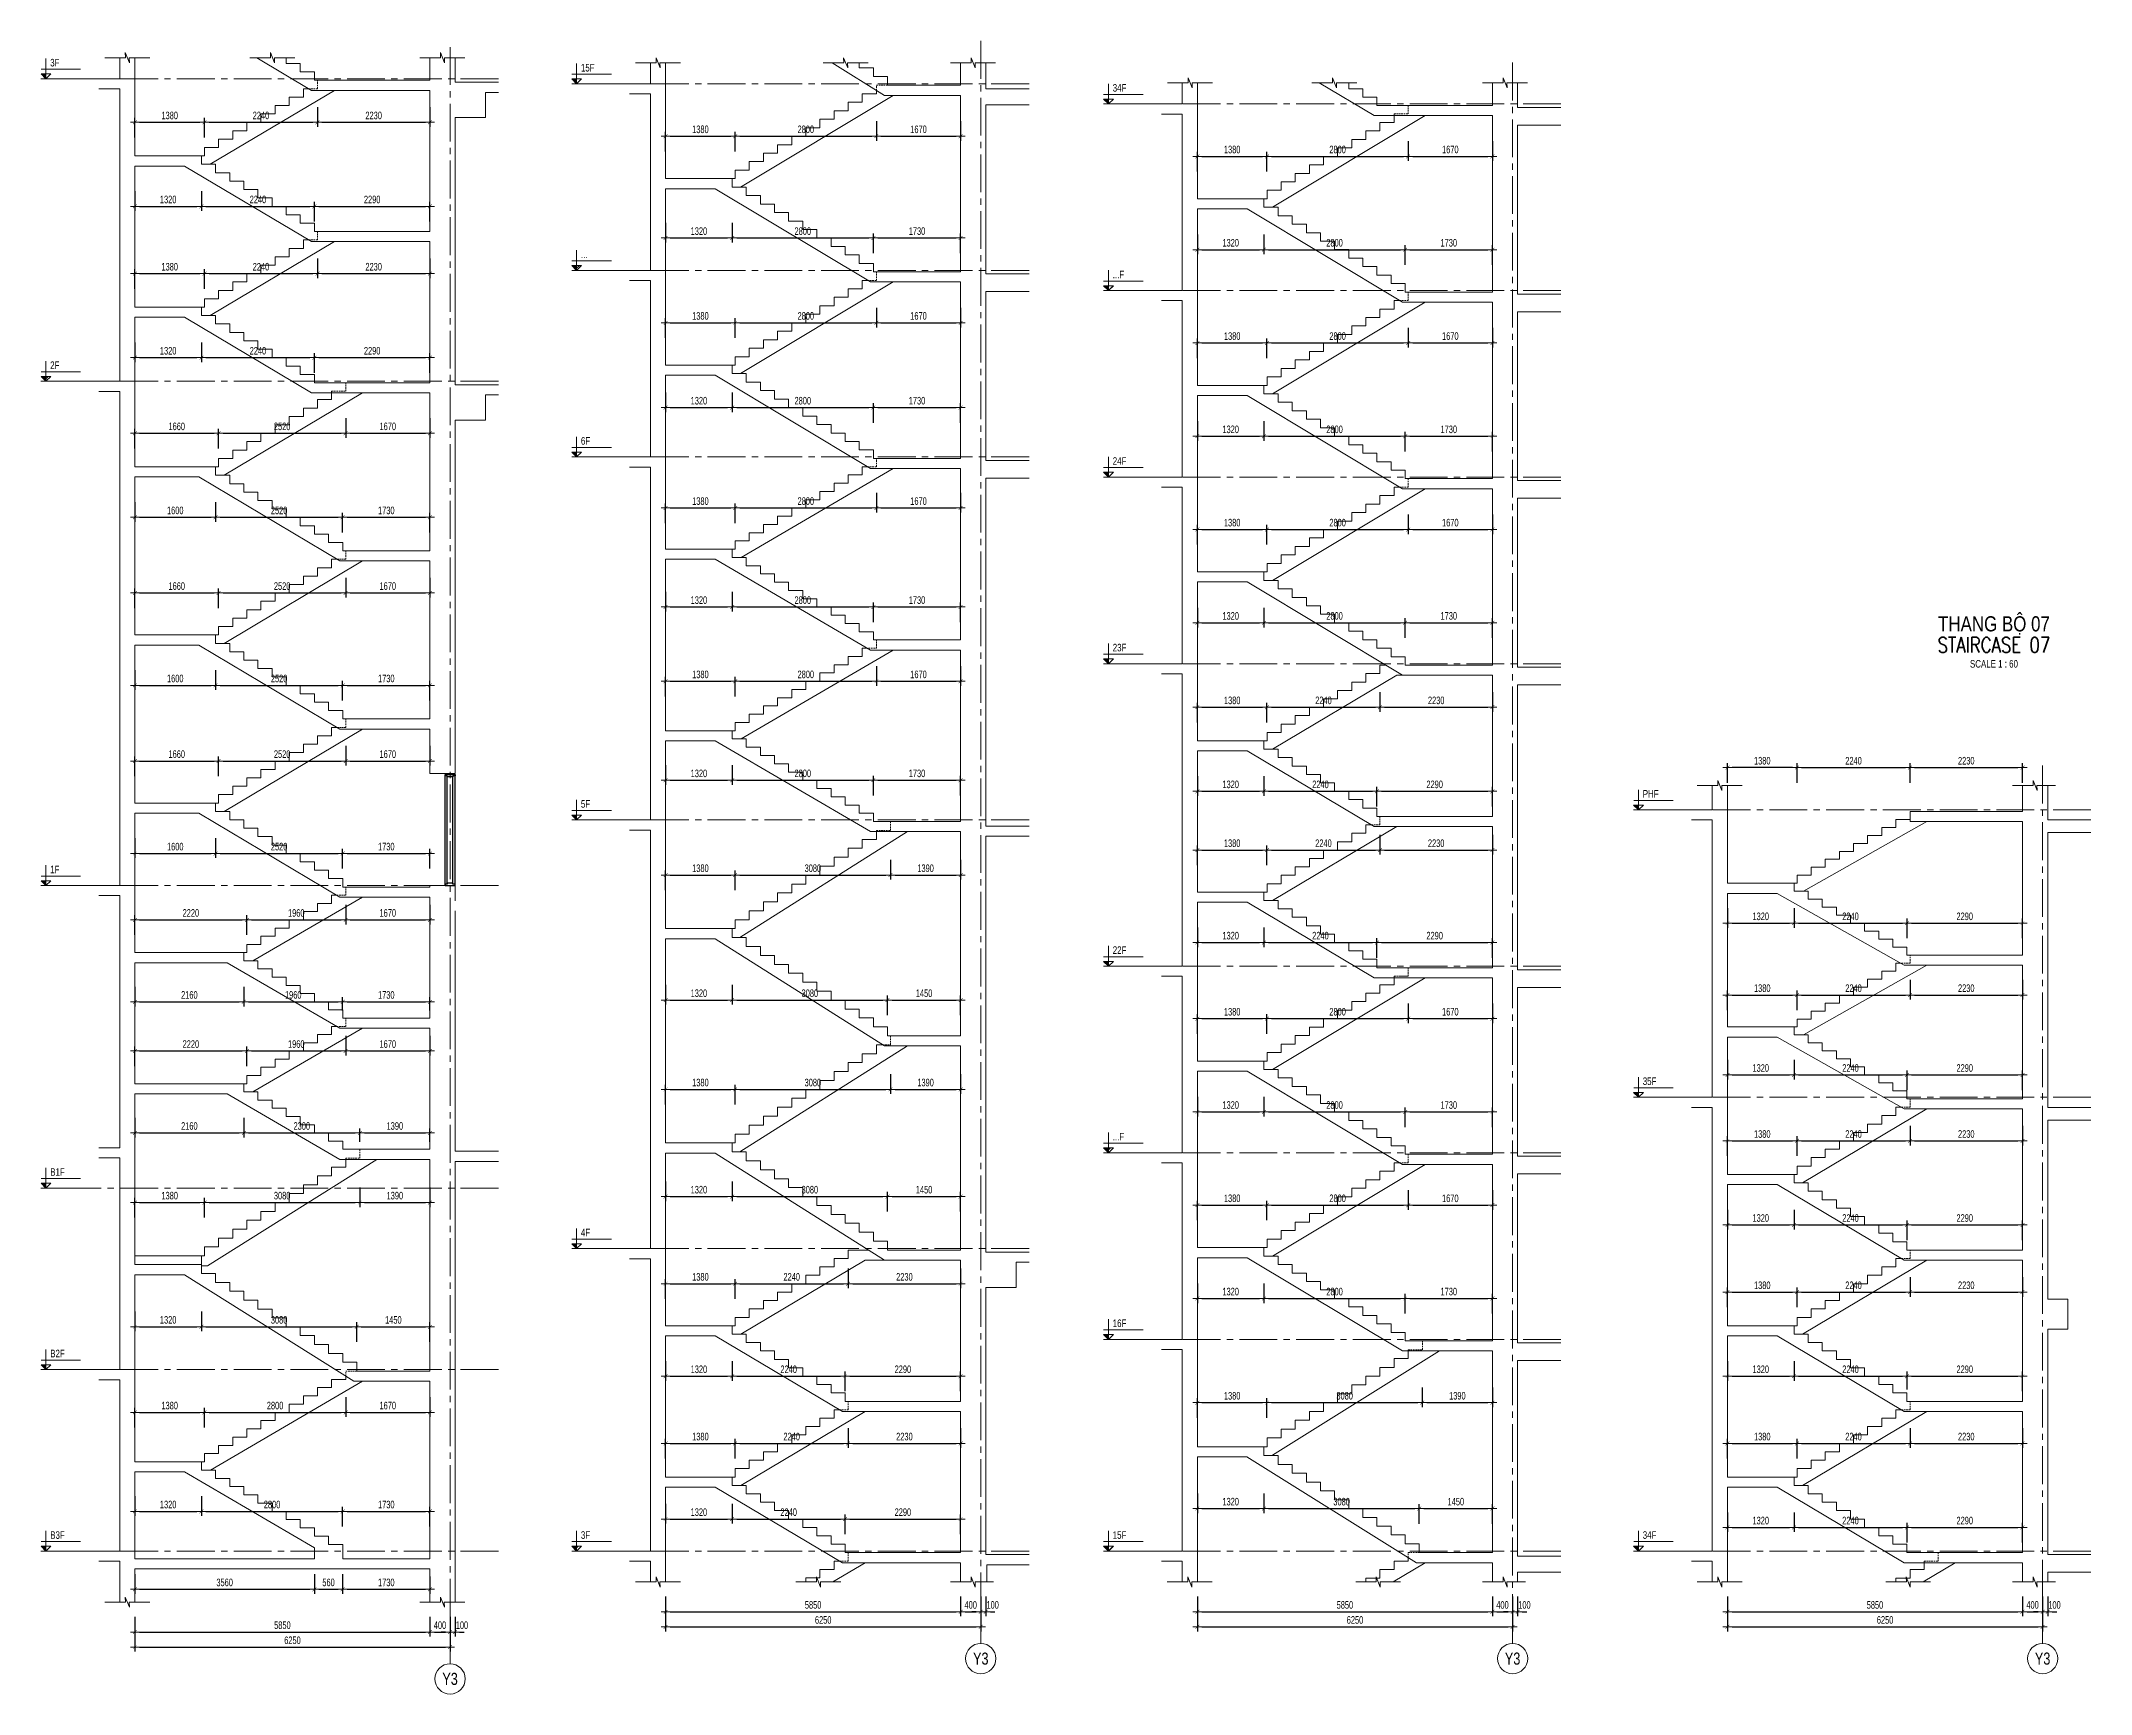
# Model space of a CAD drawing. Header units: millimetres. Extents: x -179076 to 254975, y -18667 to 296191.
# Drawn here: x 61152 to 101803, y 227210 to 259993 of the extents above; entities that cross this region are included whole.
import ezdxf
from ezdxf.enums import TextEntityAlignment as Align

# ---------------------------------------------------------------- set-up
doc = ezdxf.new("R2010")
doc.units = ezdxf.units.MM
doc.linetypes.add('CENTER2', pattern=[1.125, 0.75, -0.125, 0.125, -0.125])
doc.linetypes.add('HIDDEN2', pattern=[4.7625, 3.175, -1.5875])
doc.layers.get('Defpoints').update_dxf_attribs({"color": 151, "lineweight": 9})
doc.layers.add('A-DOOR', color=4, linetype='Continuous')
doc.layers.add('DOOR', color=4, linetype='Continuous')
for name, color, linetype, lineweight in [('NDC_S_ANNO', 7, 'Continuous', 20), ('NDC_S_AXIS', 5, 'CENTER2', 13), ('NDC_S_CONTINUOUS', 3, 'Continuous', 20), ('NDC_S_DIM', 1, 'Continuous', 15), ('NDC_S_ENG TITLE', 3, 'Continuous', 20), ('NDC_S_HIDDEN', 8, 'HIDDEN2', 13), ('NDC_S_SLAB', 2, 'Continuous', 20), ('NDC_S_SYMBOL', 1, 'Continuous', 15), ('NDC_S_TEXT SYMBOL', 7, 'Continuous', 20), ('NDC_S_VN TEXT', 7, 'Continuous', 20), ('NDC_S_VN TITLE', 6, 'Continuous', 35)]:
    doc.layers.add(name, color=color, linetype=linetype, lineweight=lineweight)
doc.styles.add('NDC_ANNO', font='', dxfattribs={"width": 0.8})
doc.styles.add('NDC_DIM', font='', dxfattribs={"width": 0.75})
doc.styles.add('NDC_EN TXT', font='romans.shx', dxfattribs={"width": 0.8})
doc.styles.add('NDC_VIE TXT', font='arial.ttf', dxfattribs={"width": 0.8})
doc.styles.get('NDC_ANNO').set_extended_font_data('Dotum')
doc.styles.get('NDC_DIM').set_extended_font_data('Dotum')
doc.dimstyles.new('NDC_dim_60', dxfattribs={"dimscale": 60, "dimtxt": 2.5, "dimasz": 1.5, "dimexe": 1.5, "dimexo": 2.5, "dimgap": 1, "dimtad": 1, "dimdec": 0, "dimzin": 0, "dimdsep": 46, "dimtxsty": 'NDC_DIM', "dimblk": 'DIMMARK', "dimcen": 0.09, "dimdle": 1.2, "dimclrd": 1, "dimclre": 1, "dimclrt": 3, "dimadec": 0, "dimazin": 0, "dimtfac": 1, "dimtdec": 0, "dimtix": 1, "dimtofl": 0, "dimtmove": 0, "dimatfit": 3, "dimfxl": 5, "dimfxlon": 1, "dimtolj": 1, "dimtzin": 0, "dimarcsym": 0})

msp = doc.modelspace()

# ---------------------------------------------------------------- blocks, each defined once
blk = doc.blocks.new('X-SECTION-2$0$X-SEC-DOO2')
at = {"layer": 'A-DOOR'}
for p, q in [((41976, 101972), (41976, 104172)), ((42021, 102017), (42021, 104127)), ((42131, 102017), (42131, 104127)), ((42176, 101972), (42176, 104172))]:
    blk.add_line(p, q, dxfattribs=at)
for points in [[(41976, 104172), (41976, 104147), (42021, 104147), (42021, 104127), (42131, 104127), (42131, 104147), (42176, 104147), (42176, 104172)], [(41976, 101972), (41976, 101997), (42021, 101997), (42021, 102017), (42131, 102017), (42131, 101997), (42176, 101997), (42176, 101972)]]:
    blk.add_lwpolyline(points, close=True, dxfattribs=at)
at = {"layer": 'Defpoints'}
blk.add_line((41976, 104192), (42176, 104192), dxfattribs=at)
blk = doc.blocks.new('kata_block_CT')
at = {"layer": 'NDC_S_ANNO'}
blk.add_hatch(color=3, dxfattribs=at).paths.add_polyline_path([(0, 1.6), (-1.61, 1.6), (0, 0)])
at = {"layer": 'NDC_S_ANNO', "ltscale": 50}
h = blk.add_hatch(dxfattribs=at)
h.set_pattern_fill('ANSI31', color=256, scale=1.406, style=0)
h.paths.add_polyline_path([(0, 1.6), (0, 0), (1.61, 1.6)])
for p, q in [((11.56, 0), (-1.64, 0)), ((-1.59, 3.14), (11.47, 3.14))]:
    blk.add_line(p, q, dxfattribs=at)
at = {"layer": 'NDC_S_ANNO', "color": 8, "ltscale": 50}
blk.add_lwpolyline([(0, 0), (-1.61, 1.6), (0, 1.6)], dxfattribs=at)
at = {"layer": 'NDC_S_ANNO', "ltscale": 50}
for points in [[(0, 0), (-1.61, 1.6), (0, 1.6)], [(0, 6.69), (0, 0)], [(0, 0), (1.61, 1.6), (0, 1.6)]]:
    blk.add_lwpolyline(points, dxfattribs=at)
at = {"layer": 'NDC_S_TEXT SYMBOL', "color": 3, "style": 'NDC_ANNO', "width": 0.8}
blk.add_attdef('CT', (1.41, 4.07), '', height=2.5, dxfattribs=at)
blk = doc.blocks.new('DIMMARK')
at = {"layer": 'NDC_S_DIM', "color": 1}
blk.add_line((-1.5, 0), (1, 0), dxfattribs=at)
at = {"layer": 'NDC_S_DIM', "color": 2, "const_width": 0.1}
blk.add_lwpolyline([(-0.42, -0.42), (0.42, 0.42)], dxfattribs=at)
blk = doc.blocks.new('*D886')
at = {"layer": 'Defpoints', "color": 0, "transparency": 16777216}
for p in [(63014, 229693), (68864, 229693), (68864, 228439)]:
    blk.add_point(p, dxfattribs=at)
at = {"layer": 'NDC_S_DIM', "color": 1, "lineweight": -2, "transparency": 16777216}
for p, q in [((63014, 228739), (63014, 228349)), ((68864, 228739), (68864, 228349)), ((63104, 228439), (68774, 228439))]:
    blk.add_line(p, q, dxfattribs=at)
at = {"layer": 'NDC_S_DIM', "color": 1, "lineweight": -2, "transparency": 16777216, "xscale": 90, "yscale": 90, "zscale": 90, "rotation": 180}
blk.add_blockref('DIMMARK', (63014, 228439), dxfattribs=at)
at = {"layer": 'NDC_S_DIM', "color": 1, "lineweight": -2, "transparency": 16777216, "xscale": 90, "yscale": 90, "zscale": 90}
blk.add_blockref('DIMMARK', (68864, 228439), dxfattribs=at)
at = {"layer": 'NDC_S_DIM', "color": 3, "transparency": 16777216, "insert": (65939, 228574), "char_height": 150, "attachment_point": 5, "style": 'NDC_DIM'}
blk.add_mtext('\\A1;5850', dxfattribs=at)
blk = doc.blocks.new('*D887')
at = {"layer": 'Defpoints', "color": 0, "transparency": 16777216}
for p in [(68864, 229693), (69264, 230043), (69264, 228439)]:
    blk.add_point(p, dxfattribs=at)
at = {"layer": 'NDC_S_DIM', "color": 1, "lineweight": -2, "transparency": 16777216}
for p, q in [((68864, 228739), (68864, 228349)), ((69264, 228739), (69264, 228349)), ((68954, 228439), (69174, 228439))]:
    blk.add_line(p, q, dxfattribs=at)
at = {"layer": 'NDC_S_DIM', "color": 1, "lineweight": -2, "transparency": 16777216, "xscale": 90, "yscale": 90, "zscale": 90, "rotation": 180}
blk.add_blockref('DIMMARK', (68864, 228439), dxfattribs=at)
at = {"layer": 'NDC_S_DIM', "color": 1, "lineweight": -2, "transparency": 16777216, "xscale": 90, "yscale": 90, "zscale": 90}
blk.add_blockref('DIMMARK', (69264, 228439), dxfattribs=at)
at = {"layer": 'NDC_S_DIM', "color": 3, "transparency": 16777216, "insert": (69064, 228574), "char_height": 150, "attachment_point": 5, "style": 'NDC_DIM'}
blk.add_mtext('\\A1;400', dxfattribs=at)
blk = doc.blocks.new('*D888')
at = {"layer": 'Defpoints', "color": 0, "transparency": 16777216}
for p in [(63014, 229693), (69264, 230043), (69264, 228140)]:
    blk.add_point(p, dxfattribs=at)
at = {"layer": 'NDC_S_DIM', "color": 1, "lineweight": -2, "transparency": 16777216}
for p, q in [((63014, 228440), (63014, 228050)), ((63104, 228140), (69174, 228140)), ((69264, 228440), (69264, 228050))]:
    blk.add_line(p, q, dxfattribs=at)
at = {"layer": 'NDC_S_DIM', "color": 1, "lineweight": -2, "transparency": 16777216, "xscale": 90, "yscale": 90, "zscale": 90, "rotation": 180}
blk.add_blockref('DIMMARK', (63014, 228140), dxfattribs=at)
at = {"layer": 'NDC_S_DIM', "color": 1, "lineweight": -2, "transparency": 16777216, "xscale": 90, "yscale": 90, "zscale": 90}
blk.add_blockref('DIMMARK', (69264, 228140), dxfattribs=at)
at = {"layer": 'NDC_S_DIM', "color": 3, "transparency": 16777216, "insert": (66139, 228275), "char_height": 150, "attachment_point": 5, "style": 'NDC_DIM'}
blk.add_mtext('\\A1;6250', dxfattribs=at)
blk = doc.blocks.new('*U187')
at = {"layer": 'NDC_S_SYMBOL'}
blk.add_line((0, 5), (0, 9), dxfattribs=at)
blk.add_circle((0, 0), 5, dxfattribs=at)
at = {"layer": 'NDC_S_TEXT SYMBOL', "color": 7, "style": 'NDC_ANNO', "width": 0.8}
blk.add_attdef('GRID', text='', height=4, dxfattribs=at).set_placement((0, 0), align=Align.MIDDLE)
blk = doc.blocks.new('*D889')
at = {"layer": 'Defpoints', "color": 0, "transparency": 16777216}
for p in [(69264, 230043), (69364, 229029), (69364, 228439)]:
    blk.add_point(p, dxfattribs=at)
at = {"layer": 'NDC_S_DIM', "color": 1, "lineweight": -2, "transparency": 16777216}
for p, q in [((69264, 228739), (69264, 228349)), ((69364, 228739), (69364, 228349)), ((69174, 228439), (69084, 228439)), ((69454, 228439), (69544, 228439))]:
    blk.add_line(p, q, dxfattribs=at)
at = {"layer": 'NDC_S_DIM', "color": 1, "lineweight": -2, "transparency": 16777216, "xscale": 90, "yscale": 90, "zscale": 90}
blk.add_blockref('DIMMARK', (69264, 228439), dxfattribs=at)
at = {"layer": 'NDC_S_DIM', "color": 1, "lineweight": -2, "transparency": 16777216, "xscale": 90, "yscale": 90, "zscale": 90, "rotation": 180}
blk.add_blockref('DIMMARK', (69364, 228439), dxfattribs=at)
at = {"layer": 'NDC_S_DIM', "color": 3, "transparency": 16777216, "insert": (69499, 228574), "char_height": 150, "attachment_point": 5, "style": 'NDC_DIM'}
blk.add_mtext('\\A1;100', dxfattribs=at)
blk = doc.blocks.new('*D890')
at = {"layer": 'Defpoints', "color": 0, "transparency": 16777216}
for p in [(73538, 230096), (79388, 230096), (79388, 228841)]:
    blk.add_point(p, dxfattribs=at)
at = {"layer": 'NDC_S_DIM', "color": 1, "lineweight": -2, "transparency": 16777216}
for p, q in [((73538, 229141), (73538, 228751)), ((79388, 229141), (79388, 228751)), ((73628, 228841), (79298, 228841))]:
    blk.add_line(p, q, dxfattribs=at)
at = {"layer": 'NDC_S_DIM', "color": 1, "lineweight": -2, "transparency": 16777216, "xscale": 90, "yscale": 90, "zscale": 90, "rotation": 180}
blk.add_blockref('DIMMARK', (73538, 228841), dxfattribs=at)
at = {"layer": 'NDC_S_DIM', "color": 1, "lineweight": -2, "transparency": 16777216, "xscale": 90, "yscale": 90, "zscale": 90}
blk.add_blockref('DIMMARK', (79388, 228841), dxfattribs=at)
at = {"layer": 'NDC_S_DIM', "color": 3, "transparency": 16777216, "insert": (76463, 228976), "char_height": 150, "attachment_point": 5, "style": 'NDC_DIM'}
blk.add_mtext('\\A1;5850', dxfattribs=at)
blk = doc.blocks.new('*D891')
at = {"layer": 'Defpoints', "color": 0, "transparency": 16777216}
for p in [(79388, 230096), (79788, 230446), (79788, 228841)]:
    blk.add_point(p, dxfattribs=at)
at = {"layer": 'NDC_S_DIM', "color": 1, "lineweight": -2, "transparency": 16777216}
for p, q in [((79388, 229141), (79388, 228751)), ((79788, 229141), (79788, 228751)), ((79478, 228841), (79698, 228841))]:
    blk.add_line(p, q, dxfattribs=at)
at = {"layer": 'NDC_S_DIM', "color": 1, "lineweight": -2, "transparency": 16777216, "xscale": 90, "yscale": 90, "zscale": 90, "rotation": 180}
blk.add_blockref('DIMMARK', (79388, 228841), dxfattribs=at)
at = {"layer": 'NDC_S_DIM', "color": 1, "lineweight": -2, "transparency": 16777216, "xscale": 90, "yscale": 90, "zscale": 90}
blk.add_blockref('DIMMARK', (79788, 228841), dxfattribs=at)
at = {"layer": 'NDC_S_DIM', "color": 3, "transparency": 16777216, "insert": (79588, 228976), "char_height": 150, "attachment_point": 5, "style": 'NDC_DIM'}
blk.add_mtext('\\A1;400', dxfattribs=at)
blk = doc.blocks.new('*D892')
at = {"layer": 'Defpoints', "color": 0, "transparency": 16777216}
for p in [(73538, 230096), (79788, 230446), (79788, 228542)]:
    blk.add_point(p, dxfattribs=at)
at = {"layer": 'NDC_S_DIM', "color": 1, "lineweight": -2, "transparency": 16777216}
for p, q in [((73538, 228842), (73538, 228452)), ((73628, 228542), (79698, 228542)), ((79788, 228842), (79788, 228452))]:
    blk.add_line(p, q, dxfattribs=at)
at = {"layer": 'NDC_S_DIM', "color": 1, "lineweight": -2, "transparency": 16777216, "xscale": 90, "yscale": 90, "zscale": 90, "rotation": 180}
blk.add_blockref('DIMMARK', (73538, 228542), dxfattribs=at)
at = {"layer": 'NDC_S_DIM', "color": 1, "lineweight": -2, "transparency": 16777216, "xscale": 90, "yscale": 90, "zscale": 90}
blk.add_blockref('DIMMARK', (79788, 228542), dxfattribs=at)
at = {"layer": 'NDC_S_DIM', "color": 3, "transparency": 16777216, "insert": (76663, 228678), "char_height": 150, "attachment_point": 5, "style": 'NDC_DIM'}
blk.add_mtext('\\A1;6250', dxfattribs=at)
blk = doc.blocks.new('*D893')
at = {"layer": 'Defpoints', "color": 0, "transparency": 16777216}
for p in [(79788, 230446), (79888, 229431), (79888, 228841)]:
    blk.add_point(p, dxfattribs=at)
at = {"layer": 'NDC_S_DIM', "color": 1, "lineweight": -2, "transparency": 16777216}
for p, q in [((79788, 229141), (79788, 228751)), ((79888, 229141), (79888, 228751)), ((79698, 228841), (79608, 228841)), ((79978, 228841), (80068, 228841))]:
    blk.add_line(p, q, dxfattribs=at)
at = {"layer": 'NDC_S_DIM', "color": 1, "lineweight": -2, "transparency": 16777216, "xscale": 90, "yscale": 90, "zscale": 90}
blk.add_blockref('DIMMARK', (79788, 228841), dxfattribs=at)
at = {"layer": 'NDC_S_DIM', "color": 1, "lineweight": -2, "transparency": 16777216, "xscale": 90, "yscale": 90, "zscale": 90, "rotation": 180}
blk.add_blockref('DIMMARK', (79888, 228841), dxfattribs=at)
at = {"layer": 'NDC_S_DIM', "color": 3, "transparency": 16777216, "insert": (80023, 228976), "char_height": 150, "attachment_point": 5, "style": 'NDC_DIM'}
blk.add_mtext('\\A1;100', dxfattribs=at)
blk = doc.blocks.new('*D894')
at = {"layer": 'Defpoints', "color": 0, "transparency": 16777216}
for p in [(84083, 230096), (89933, 230096), (89933, 228841)]:
    blk.add_point(p, dxfattribs=at)
at = {"layer": 'NDC_S_DIM', "color": 1, "lineweight": -2, "transparency": 16777216}
for p, q in [((84083, 229141), (84083, 228751)), ((89933, 229141), (89933, 228751)), ((84173, 228841), (89843, 228841))]:
    blk.add_line(p, q, dxfattribs=at)
at = {"layer": 'NDC_S_DIM', "color": 1, "lineweight": -2, "transparency": 16777216, "xscale": 90, "yscale": 90, "zscale": 90, "rotation": 180}
blk.add_blockref('DIMMARK', (84083, 228841), dxfattribs=at)
at = {"layer": 'NDC_S_DIM', "color": 1, "lineweight": -2, "transparency": 16777216, "xscale": 90, "yscale": 90, "zscale": 90}
blk.add_blockref('DIMMARK', (89933, 228841), dxfattribs=at)
at = {"layer": 'NDC_S_DIM', "color": 3, "transparency": 16777216, "insert": (87008, 228976), "char_height": 150, "attachment_point": 5, "style": 'NDC_DIM'}
blk.add_mtext('\\A1;5850', dxfattribs=at)
blk = doc.blocks.new('*D895')
at = {"layer": 'Defpoints', "color": 0, "transparency": 16777216}
for p in [(89933, 230096), (90333, 230446), (90333, 228841)]:
    blk.add_point(p, dxfattribs=at)
at = {"layer": 'NDC_S_DIM', "color": 1, "lineweight": -2, "transparency": 16777216}
for p, q in [((89933, 229141), (89933, 228751)), ((90333, 229141), (90333, 228751)), ((90023, 228841), (90243, 228841))]:
    blk.add_line(p, q, dxfattribs=at)
at = {"layer": 'NDC_S_DIM', "color": 1, "lineweight": -2, "transparency": 16777216, "xscale": 90, "yscale": 90, "zscale": 90, "rotation": 180}
blk.add_blockref('DIMMARK', (89933, 228841), dxfattribs=at)
at = {"layer": 'NDC_S_DIM', "color": 1, "lineweight": -2, "transparency": 16777216, "xscale": 90, "yscale": 90, "zscale": 90}
blk.add_blockref('DIMMARK', (90333, 228841), dxfattribs=at)
at = {"layer": 'NDC_S_DIM', "color": 3, "transparency": 16777216, "insert": (90133, 228976), "char_height": 150, "attachment_point": 5, "style": 'NDC_DIM'}
blk.add_mtext('\\A1;400', dxfattribs=at)
blk = doc.blocks.new('*D896')
at = {"layer": 'Defpoints', "color": 0, "transparency": 16777216}
for p in [(84083, 230096), (90333, 230446), (90333, 228542)]:
    blk.add_point(p, dxfattribs=at)
at = {"layer": 'NDC_S_DIM', "color": 1, "lineweight": -2, "transparency": 16777216}
for p, q in [((84083, 228842), (84083, 228452)), ((84173, 228542), (90243, 228542)), ((90333, 228842), (90333, 228452))]:
    blk.add_line(p, q, dxfattribs=at)
at = {"layer": 'NDC_S_DIM', "color": 1, "lineweight": -2, "transparency": 16777216, "xscale": 90, "yscale": 90, "zscale": 90, "rotation": 180}
blk.add_blockref('DIMMARK', (84083, 228542), dxfattribs=at)
at = {"layer": 'NDC_S_DIM', "color": 1, "lineweight": -2, "transparency": 16777216, "xscale": 90, "yscale": 90, "zscale": 90}
blk.add_blockref('DIMMARK', (90333, 228542), dxfattribs=at)
at = {"layer": 'NDC_S_DIM', "color": 3, "transparency": 16777216, "insert": (87208, 228678), "char_height": 150, "attachment_point": 5, "style": 'NDC_DIM'}
blk.add_mtext('\\A1;6250', dxfattribs=at)
blk = doc.blocks.new('*D897')
at = {"layer": 'Defpoints', "color": 0, "transparency": 16777216}
for p in [(90333, 230446), (90433, 229431), (90433, 228841)]:
    blk.add_point(p, dxfattribs=at)
at = {"layer": 'NDC_S_DIM', "color": 1, "lineweight": -2, "transparency": 16777216}
for p, q in [((90333, 229141), (90333, 228751)), ((90433, 229141), (90433, 228751)), ((90243, 228841), (90153, 228841)), ((90523, 228841), (90613, 228841))]:
    blk.add_line(p, q, dxfattribs=at)
at = {"layer": 'NDC_S_DIM', "color": 1, "lineweight": -2, "transparency": 16777216, "xscale": 90, "yscale": 90, "zscale": 90}
blk.add_blockref('DIMMARK', (90333, 228841), dxfattribs=at)
at = {"layer": 'NDC_S_DIM', "color": 1, "lineweight": -2, "transparency": 16777216, "xscale": 90, "yscale": 90, "zscale": 90, "rotation": 180}
blk.add_blockref('DIMMARK', (90433, 228841), dxfattribs=at)
at = {"layer": 'NDC_S_DIM', "color": 3, "transparency": 16777216, "insert": (90568, 228976), "char_height": 150, "attachment_point": 5, "style": 'NDC_DIM'}
blk.add_mtext('\\A1;100', dxfattribs=at)
blk = doc.blocks.new('*D898')
at = {"layer": 'Defpoints', "color": 0, "transparency": 16777216}
for p in [(94594, 230096), (100444, 230096), (100444, 228841)]:
    blk.add_point(p, dxfattribs=at)
at = {"layer": 'NDC_S_DIM', "color": 1, "lineweight": -2, "transparency": 16777216}
for p, q in [((94594, 229141), (94594, 228751)), ((100444, 229141), (100444, 228751)), ((94684, 228841), (100354, 228841))]:
    blk.add_line(p, q, dxfattribs=at)
at = {"layer": 'NDC_S_DIM', "color": 1, "lineweight": -2, "transparency": 16777216, "xscale": 90, "yscale": 90, "zscale": 90, "rotation": 180}
blk.add_blockref('DIMMARK', (94594, 228841), dxfattribs=at)
at = {"layer": 'NDC_S_DIM', "color": 1, "lineweight": -2, "transparency": 16777216, "xscale": 90, "yscale": 90, "zscale": 90}
blk.add_blockref('DIMMARK', (100444, 228841), dxfattribs=at)
at = {"layer": 'NDC_S_DIM', "color": 3, "transparency": 16777216, "insert": (97519, 228976), "char_height": 150, "attachment_point": 5, "style": 'NDC_DIM'}
blk.add_mtext('\\A1;5850', dxfattribs=at)
blk = doc.blocks.new('*D899')
at = {"layer": 'Defpoints', "color": 0, "transparency": 16777216}
for p in [(100444, 230096), (100844, 230446), (100844, 228841)]:
    blk.add_point(p, dxfattribs=at)
at = {"layer": 'NDC_S_DIM', "color": 1, "lineweight": -2, "transparency": 16777216}
for p, q in [((100444, 229141), (100444, 228751)), ((100844, 229141), (100844, 228751)), ((100534, 228841), (100754, 228841))]:
    blk.add_line(p, q, dxfattribs=at)
at = {"layer": 'NDC_S_DIM', "color": 1, "lineweight": -2, "transparency": 16777216, "xscale": 90, "yscale": 90, "zscale": 90, "rotation": 180}
blk.add_blockref('DIMMARK', (100444, 228841), dxfattribs=at)
at = {"layer": 'NDC_S_DIM', "color": 1, "lineweight": -2, "transparency": 16777216, "xscale": 90, "yscale": 90, "zscale": 90}
blk.add_blockref('DIMMARK', (100844, 228841), dxfattribs=at)
at = {"layer": 'NDC_S_DIM', "color": 3, "transparency": 16777216, "insert": (100644, 228976), "char_height": 150, "attachment_point": 5, "style": 'NDC_DIM'}
blk.add_mtext('\\A1;400', dxfattribs=at)
blk = doc.blocks.new('*D900')
at = {"layer": 'Defpoints', "color": 0, "transparency": 16777216}
for p in [(94594, 230096), (100844, 230446), (100844, 228542)]:
    blk.add_point(p, dxfattribs=at)
at = {"layer": 'NDC_S_DIM', "color": 1, "lineweight": -2, "transparency": 16777216}
for p, q in [((94594, 228842), (94594, 228452)), ((94684, 228542), (100754, 228542)), ((100844, 228842), (100844, 228452))]:
    blk.add_line(p, q, dxfattribs=at)
at = {"layer": 'NDC_S_DIM', "color": 1, "lineweight": -2, "transparency": 16777216, "xscale": 90, "yscale": 90, "zscale": 90, "rotation": 180}
blk.add_blockref('DIMMARK', (94594, 228542), dxfattribs=at)
at = {"layer": 'NDC_S_DIM', "color": 1, "lineweight": -2, "transparency": 16777216, "xscale": 90, "yscale": 90, "zscale": 90}
blk.add_blockref('DIMMARK', (100844, 228542), dxfattribs=at)
at = {"layer": 'NDC_S_DIM', "color": 3, "transparency": 16777216, "insert": (97719, 228678), "char_height": 150, "attachment_point": 5, "style": 'NDC_DIM'}
blk.add_mtext('\\A1;6250', dxfattribs=at)
blk = doc.blocks.new('*D901')
at = {"layer": 'Defpoints', "color": 0, "transparency": 16777216}
for p in [(100844, 230446), (100944, 229431), (100944, 228841)]:
    blk.add_point(p, dxfattribs=at)
at = {"layer": 'NDC_S_DIM', "color": 1, "lineweight": -2, "transparency": 16777216}
for p, q in [((100844, 229141), (100844, 228751)), ((100944, 229141), (100944, 228751)), ((100754, 228841), (100664, 228841)), ((101034, 228841), (101124, 228841))]:
    blk.add_line(p, q, dxfattribs=at)
at = {"layer": 'NDC_S_DIM', "color": 1, "lineweight": -2, "transparency": 16777216, "xscale": 90, "yscale": 90, "zscale": 90}
blk.add_blockref('DIMMARK', (100844, 228841), dxfattribs=at)
at = {"layer": 'NDC_S_DIM', "color": 1, "lineweight": -2, "transparency": 16777216, "xscale": 90, "yscale": 90, "zscale": 90, "rotation": 180}
blk.add_blockref('DIMMARK', (100944, 228841), dxfattribs=at)
at = {"layer": 'NDC_S_DIM', "color": 3, "transparency": 16777216, "insert": (101079, 228976), "char_height": 150, "attachment_point": 5, "style": 'NDC_DIM'}
blk.add_mtext('\\A1;100', dxfattribs=at)
blk = doc.blocks.new('*D902')
at = {"layer": 'Defpoints', "color": 0, "transparency": 16777216}
for p in [(63014, 231813), (64334, 231813), (64334, 230832)]:
    blk.add_point(p, dxfattribs=at)
at = {"layer": 'NDC_S_DIM', "color": 1, "lineweight": -2, "transparency": 16777216}
for p, q in [((63014, 231132), (63014, 230742)), ((64334, 231132), (64334, 230742)), ((63104, 230832), (64244, 230832))]:
    blk.add_line(p, q, dxfattribs=at)
at = {"layer": 'NDC_S_DIM', "color": 1, "lineweight": -2, "transparency": 16777216, "xscale": 90, "yscale": 90, "zscale": 90, "rotation": 180}
blk.add_blockref('DIMMARK', (63014, 230832), dxfattribs=at)
at = {"layer": 'NDC_S_DIM', "color": 1, "lineweight": -2, "transparency": 16777216, "xscale": 90, "yscale": 90, "zscale": 90}
blk.add_blockref('DIMMARK', (64334, 230832), dxfattribs=at)
at = {"layer": 'NDC_S_DIM', "color": 3, "transparency": 16777216, "insert": (63674, 230967), "char_height": 150, "attachment_point": 5, "style": 'NDC_DIM'}
blk.add_mtext('\\A1;1320', dxfattribs=at)
blk = doc.blocks.new('*D903')
at = {"layer": 'Defpoints', "color": 0, "transparency": 16777216}
for p in [(64334, 231813), (67134, 230832), (67134, 229893)]:
    blk.add_point(p, dxfattribs=at)
at = {"layer": 'NDC_S_DIM', "color": 1, "lineweight": -2, "transparency": 16777216}
for p, q in [((64334, 231132), (64334, 230742)), ((67134, 230532), (67134, 230922)), ((64424, 230832), (67044, 230832))]:
    blk.add_line(p, q, dxfattribs=at)
at = {"layer": 'NDC_S_DIM', "color": 1, "lineweight": -2, "transparency": 16777216, "xscale": 90, "yscale": 90, "zscale": 90, "rotation": 180}
blk.add_blockref('DIMMARK', (64334, 230832), dxfattribs=at)
at = {"layer": 'NDC_S_DIM', "color": 1, "lineweight": -2, "transparency": 16777216, "xscale": 90, "yscale": 90, "zscale": 90}
blk.add_blockref('DIMMARK', (67134, 230832), dxfattribs=at)
at = {"layer": 'NDC_S_DIM', "color": 3, "transparency": 16777216, "insert": (65734, 230967), "char_height": 150, "attachment_point": 5, "style": 'NDC_DIM'}
blk.add_mtext('\\A1;2800', dxfattribs=at)
blk = doc.blocks.new('*D904')
at = {"layer": 'Defpoints', "color": 0, "transparency": 16777216}
for p in [(68864, 230832), (67134, 229893), (68864, 229893)]:
    blk.add_point(p, dxfattribs=at)
at = {"layer": 'NDC_S_DIM', "color": 1, "lineweight": -2, "transparency": 16777216}
for p, q in [((67134, 230532), (67134, 230922)), ((68864, 230532), (68864, 230922)), ((67224, 230832), (68774, 230832))]:
    blk.add_line(p, q, dxfattribs=at)
at = {"layer": 'NDC_S_DIM', "color": 1, "lineweight": -2, "transparency": 16777216, "xscale": 90, "yscale": 90, "zscale": 90, "rotation": 180}
blk.add_blockref('DIMMARK', (67134, 230832), dxfattribs=at)
at = {"layer": 'NDC_S_DIM', "color": 1, "lineweight": -2, "transparency": 16777216, "xscale": 90, "yscale": 90, "zscale": 90}
blk.add_blockref('DIMMARK', (68864, 230832), dxfattribs=at)
at = {"layer": 'NDC_S_DIM', "color": 3, "transparency": 16777216, "insert": (67999, 230967), "char_height": 150, "attachment_point": 5, "style": 'NDC_DIM'}
blk.add_mtext('\\A1;1730', dxfattribs=at)
blk = doc.blocks.new('*D905')
at = {"layer": 'Defpoints', "color": 0, "transparency": 16777216}
for p in [(63014, 229893), (66574, 229893), (66574, 229287)]:
    blk.add_point(p, dxfattribs=at)
at = {"layer": 'NDC_S_DIM', "color": 1, "lineweight": -2, "transparency": 16777216}
for p, q in [((63014, 229587), (63014, 229197)), ((63104, 229287), (66484, 229287)), ((66574, 229587), (66574, 229197))]:
    blk.add_line(p, q, dxfattribs=at)
at = {"layer": 'NDC_S_DIM', "color": 1, "lineweight": -2, "transparency": 16777216, "xscale": 90, "yscale": 90, "zscale": 90, "rotation": 180}
blk.add_blockref('DIMMARK', (63014, 229287), dxfattribs=at)
at = {"layer": 'NDC_S_DIM', "color": 1, "lineweight": -2, "transparency": 16777216, "xscale": 90, "yscale": 90, "zscale": 90}
blk.add_blockref('DIMMARK', (66574, 229287), dxfattribs=at)
at = {"layer": 'NDC_S_DIM', "color": 3, "transparency": 16777216, "insert": (64794, 229422), "char_height": 150, "attachment_point": 5, "style": 'NDC_DIM'}
blk.add_mtext('\\A1;3560', dxfattribs=at)
blk = doc.blocks.new('*D906')
at = {"layer": 'Defpoints', "color": 0, "transparency": 16777216}
for p in [(66574, 229893), (67134, 229893), (67134, 229287)]:
    blk.add_point(p, dxfattribs=at)
at = {"layer": 'NDC_S_DIM', "color": 1, "lineweight": -2, "transparency": 16777216}
for p, q in [((66574, 229587), (66574, 229197)), ((66664, 229287), (67044, 229287)), ((67134, 229587), (67134, 229197))]:
    blk.add_line(p, q, dxfattribs=at)
at = {"layer": 'NDC_S_DIM', "color": 1, "lineweight": -2, "transparency": 16777216, "xscale": 90, "yscale": 90, "zscale": 90, "rotation": 180}
blk.add_blockref('DIMMARK', (66574, 229287), dxfattribs=at)
at = {"layer": 'NDC_S_DIM', "color": 1, "lineweight": -2, "transparency": 16777216, "xscale": 90, "yscale": 90, "zscale": 90}
blk.add_blockref('DIMMARK', (67134, 229287), dxfattribs=at)
at = {"layer": 'NDC_S_DIM', "color": 3, "transparency": 16777216, "insert": (66854, 229422), "char_height": 150, "attachment_point": 5, "style": 'NDC_DIM'}
blk.add_mtext('\\A1;560', dxfattribs=at)
blk = doc.blocks.new('*D907')
at = {"layer": 'Defpoints', "color": 0, "transparency": 16777216}
for p in [(67134, 229893), (68864, 229693), (68864, 229287)]:
    blk.add_point(p, dxfattribs=at)
at = {"layer": 'NDC_S_DIM', "color": 1, "lineweight": -2, "transparency": 16777216}
for p, q in [((67134, 229587), (67134, 229197)), ((67224, 229287), (68774, 229287)), ((68864, 229543), (68864, 229197))]:
    blk.add_line(p, q, dxfattribs=at)
at = {"layer": 'NDC_S_DIM', "color": 1, "lineweight": -2, "transparency": 16777216, "xscale": 90, "yscale": 90, "zscale": 90, "rotation": 180}
blk.add_blockref('DIMMARK', (67134, 229287), dxfattribs=at)
at = {"layer": 'NDC_S_DIM', "color": 1, "lineweight": -2, "transparency": 16777216, "xscale": 90, "yscale": 90, "zscale": 90}
blk.add_blockref('DIMMARK', (68864, 229287), dxfattribs=at)
at = {"layer": 'NDC_S_DIM', "color": 3, "transparency": 16777216, "insert": (67999, 229422), "char_height": 150, "attachment_point": 5, "style": 'NDC_DIM'}
blk.add_mtext('\\A1;1730', dxfattribs=at)
blk = doc.blocks.new('*D908')
at = {"layer": 'Defpoints', "color": 0, "transparency": 16777216}
for p in [(64394, 232795), (63014, 231813), (64394, 231813)]:
    blk.add_point(p, dxfattribs=at)
at = {"layer": 'NDC_S_DIM', "color": 1, "lineweight": -2, "transparency": 16777216}
for p, q in [((63014, 232495), (63014, 232885)), ((63104, 232795), (64304, 232795)), ((64394, 232495), (64394, 232885))]:
    blk.add_line(p, q, dxfattribs=at)
at = {"layer": 'NDC_S_DIM', "color": 1, "lineweight": -2, "transparency": 16777216, "xscale": 90, "yscale": 90, "zscale": 90, "rotation": 180}
blk.add_blockref('DIMMARK', (63014, 232795), dxfattribs=at)
at = {"layer": 'NDC_S_DIM', "color": 1, "lineweight": -2, "transparency": 16777216, "xscale": 90, "yscale": 90, "zscale": 90}
blk.add_blockref('DIMMARK', (64394, 232795), dxfattribs=at)
at = {"layer": 'NDC_S_DIM', "color": 3, "transparency": 16777216, "insert": (63704, 232930), "char_height": 150, "attachment_point": 5, "style": 'NDC_DIM'}
blk.add_mtext('\\A1;1380', dxfattribs=at)
blk = doc.blocks.new('*D909')
at = {"layer": 'Defpoints', "color": 0, "transparency": 16777216}
for p in [(67194, 233613), (67194, 232795), (64394, 231813)]:
    blk.add_point(p, dxfattribs=at)
at = {"layer": 'NDC_S_DIM', "color": 1, "lineweight": -2, "transparency": 16777216}
for p, q in [((67194, 233095), (67194, 232705)), ((64394, 232495), (64394, 232885)), ((64484, 232795), (67104, 232795))]:
    blk.add_line(p, q, dxfattribs=at)
at = {"layer": 'NDC_S_DIM', "color": 1, "lineweight": -2, "transparency": 16777216, "xscale": 90, "yscale": 90, "zscale": 90, "rotation": 180}
blk.add_blockref('DIMMARK', (64394, 232795), dxfattribs=at)
at = {"layer": 'NDC_S_DIM', "color": 1, "lineweight": -2, "transparency": 16777216, "xscale": 90, "yscale": 90, "zscale": 90}
blk.add_blockref('DIMMARK', (67194, 232795), dxfattribs=at)
at = {"layer": 'NDC_S_DIM', "color": 3, "transparency": 16777216, "insert": (65794, 232930), "char_height": 150, "attachment_point": 5, "style": 'NDC_DIM'}
blk.add_mtext('\\A1;2800', dxfattribs=at)
blk = doc.blocks.new('*D910')
at = {"layer": 'Defpoints', "color": 0, "transparency": 16777216}
for p in [(67194, 233613), (68864, 233413), (68864, 232795)]:
    blk.add_point(p, dxfattribs=at)
at = {"layer": 'NDC_S_DIM', "color": 1, "lineweight": -2, "transparency": 16777216}
for p, q in [((67194, 233095), (67194, 232705)), ((68864, 233095), (68864, 232705)), ((67284, 232795), (68774, 232795))]:
    blk.add_line(p, q, dxfattribs=at)
at = {"layer": 'NDC_S_DIM', "color": 1, "lineweight": -2, "transparency": 16777216, "xscale": 90, "yscale": 90, "zscale": 90, "rotation": 180}
blk.add_blockref('DIMMARK', (67194, 232795), dxfattribs=at)
at = {"layer": 'NDC_S_DIM', "color": 1, "lineweight": -2, "transparency": 16777216, "xscale": 90, "yscale": 90, "zscale": 90}
blk.add_blockref('DIMMARK', (68864, 232795), dxfattribs=at)
at = {"layer": 'NDC_S_DIM', "color": 3, "transparency": 16777216, "insert": (68029, 232930), "char_height": 150, "attachment_point": 5, "style": 'NDC_DIM'}
blk.add_mtext('\\A1;1670', dxfattribs=at)
blk = doc.blocks.new('*D911')
at = {"layer": 'Defpoints', "color": 0, "transparency": 16777216}
for p in [(63014, 235725), (64334, 235725), (64334, 234493)]:
    blk.add_point(p, dxfattribs=at)
at = {"layer": 'NDC_S_DIM', "color": 1, "lineweight": -2, "transparency": 16777216}
for p, q in [((63014, 234793), (63014, 234403)), ((64334, 234793), (64334, 234403)), ((63104, 234493), (64244, 234493))]:
    blk.add_line(p, q, dxfattribs=at)
at = {"layer": 'NDC_S_DIM', "color": 1, "lineweight": -2, "transparency": 16777216, "xscale": 90, "yscale": 90, "zscale": 90, "rotation": 180}
blk.add_blockref('DIMMARK', (63014, 234493), dxfattribs=at)
at = {"layer": 'NDC_S_DIM', "color": 1, "lineweight": -2, "transparency": 16777216, "xscale": 90, "yscale": 90, "zscale": 90}
blk.add_blockref('DIMMARK', (64334, 234493), dxfattribs=at)
at = {"layer": 'NDC_S_DIM', "color": 3, "transparency": 16777216, "insert": (63674, 234629), "char_height": 150, "attachment_point": 5, "style": 'NDC_DIM'}
blk.add_mtext('\\A1;1320', dxfattribs=at)
blk = doc.blocks.new('*D912')
at = {"layer": 'Defpoints', "color": 0, "transparency": 16777216}
for p in [(64334, 235725), (67414, 234493), (67414, 233613)]:
    blk.add_point(p, dxfattribs=at)
at = {"layer": 'NDC_S_DIM', "color": 1, "lineweight": -2, "transparency": 16777216}
for p, q in [((64334, 234793), (64334, 234403)), ((67414, 234193), (67414, 234583)), ((64424, 234493), (67324, 234493))]:
    blk.add_line(p, q, dxfattribs=at)
at = {"layer": 'NDC_S_DIM', "color": 1, "lineweight": -2, "transparency": 16777216, "xscale": 90, "yscale": 90, "zscale": 90, "rotation": 180}
blk.add_blockref('DIMMARK', (64334, 234493), dxfattribs=at)
at = {"layer": 'NDC_S_DIM', "color": 1, "lineweight": -2, "transparency": 16777216, "xscale": 90, "yscale": 90, "zscale": 90}
blk.add_blockref('DIMMARK', (67414, 234493), dxfattribs=at)
at = {"layer": 'NDC_S_DIM', "color": 3, "transparency": 16777216, "insert": (65874, 234629), "char_height": 150, "attachment_point": 5, "style": 'NDC_DIM'}
blk.add_mtext('\\A1;3080', dxfattribs=at)
blk = doc.blocks.new('*D913')
at = {"layer": 'Defpoints', "color": 0, "transparency": 16777216}
for p in [(68864, 234493), (67414, 233613), (68864, 233613)]:
    blk.add_point(p, dxfattribs=at)
at = {"layer": 'NDC_S_DIM', "color": 1, "lineweight": -2, "transparency": 16777216}
for p, q in [((67414, 234193), (67414, 234583)), ((68864, 234193), (68864, 234583)), ((67504, 234493), (68774, 234493))]:
    blk.add_line(p, q, dxfattribs=at)
at = {"layer": 'NDC_S_DIM', "color": 1, "lineweight": -2, "transparency": 16777216, "xscale": 90, "yscale": 90, "zscale": 90, "rotation": 180}
blk.add_blockref('DIMMARK', (67414, 234493), dxfattribs=at)
at = {"layer": 'NDC_S_DIM', "color": 1, "lineweight": -2, "transparency": 16777216, "xscale": 90, "yscale": 90, "zscale": 90}
blk.add_blockref('DIMMARK', (68864, 234493), dxfattribs=at)
at = {"layer": 'NDC_S_DIM', "color": 3, "transparency": 16777216, "insert": (68139, 234629), "char_height": 150, "attachment_point": 5, "style": 'NDC_DIM'}
blk.add_mtext('\\A1;1450', dxfattribs=at)
blk = doc.blocks.new('*D914')
at = {"layer": 'Defpoints', "color": 0, "transparency": 16777216}
for p in [(64394, 236957), (63014, 235901), (64394, 235901)]:
    blk.add_point(p, dxfattribs=at)
at = {"layer": 'NDC_S_DIM', "color": 1, "lineweight": -2, "transparency": 16777216}
for p, q in [((63014, 236657), (63014, 237047)), ((64394, 236657), (64394, 237047)), ((63104, 236957), (64304, 236957))]:
    blk.add_line(p, q, dxfattribs=at)
at = {"layer": 'NDC_S_DIM', "color": 1, "lineweight": -2, "transparency": 16777216, "xscale": 90, "yscale": 90, "zscale": 90, "rotation": 180}
blk.add_blockref('DIMMARK', (63014, 236957), dxfattribs=at)
at = {"layer": 'NDC_S_DIM', "color": 1, "lineweight": -2, "transparency": 16777216, "xscale": 90, "yscale": 90, "zscale": 90}
blk.add_blockref('DIMMARK', (64394, 236957), dxfattribs=at)
at = {"layer": 'NDC_S_DIM', "color": 3, "transparency": 16777216, "insert": (63704, 237093), "char_height": 150, "attachment_point": 5, "style": 'NDC_DIM'}
blk.add_mtext('\\A1;1380', dxfattribs=at)
blk = doc.blocks.new('*D915')
at = {"layer": 'Defpoints', "color": 0, "transparency": 16777216}
for p in [(67474, 237837), (67474, 236957), (64394, 235901)]:
    blk.add_point(p, dxfattribs=at)
at = {"layer": 'NDC_S_DIM', "color": 1, "lineweight": -2, "transparency": 16777216}
for p, q in [((64394, 236657), (64394, 237047)), ((67474, 237257), (67474, 236867)), ((64484, 236957), (67384, 236957))]:
    blk.add_line(p, q, dxfattribs=at)
at = {"layer": 'NDC_S_DIM', "color": 1, "lineweight": -2, "transparency": 16777216, "xscale": 90, "yscale": 90, "zscale": 90, "rotation": 180}
blk.add_blockref('DIMMARK', (64394, 236957), dxfattribs=at)
at = {"layer": 'NDC_S_DIM', "color": 1, "lineweight": -2, "transparency": 16777216, "xscale": 90, "yscale": 90, "zscale": 90}
blk.add_blockref('DIMMARK', (67474, 236957), dxfattribs=at)
at = {"layer": 'NDC_S_DIM', "color": 3, "transparency": 16777216, "insert": (65934, 237093), "char_height": 150, "attachment_point": 5, "style": 'NDC_DIM'}
blk.add_mtext('\\A1;3080', dxfattribs=at)
blk = doc.blocks.new('*D916')
at = {"layer": 'Defpoints', "color": 0, "transparency": 16777216}
for p in [(67474, 237837), (68864, 237837), (68864, 236957)]:
    blk.add_point(p, dxfattribs=at)
at = {"layer": 'NDC_S_DIM', "color": 1, "lineweight": -2, "transparency": 16777216}
for p, q in [((67474, 237257), (67474, 236867)), ((68864, 237257), (68864, 236867)), ((67564, 236957), (68774, 236957))]:
    blk.add_line(p, q, dxfattribs=at)
at = {"layer": 'NDC_S_DIM', "color": 1, "lineweight": -2, "transparency": 16777216, "xscale": 90, "yscale": 90, "zscale": 90, "rotation": 180}
blk.add_blockref('DIMMARK', (67474, 236957), dxfattribs=at)
at = {"layer": 'NDC_S_DIM', "color": 1, "lineweight": -2, "transparency": 16777216, "xscale": 90, "yscale": 90, "zscale": 90}
blk.add_blockref('DIMMARK', (68864, 236957), dxfattribs=at)
at = {"layer": 'NDC_S_DIM', "color": 3, "transparency": 16777216, "insert": (68169, 237093), "char_height": 150, "attachment_point": 5, "style": 'NDC_DIM'}
blk.add_mtext('\\A1;1390', dxfattribs=at)
blk = doc.blocks.new('*D917')
at = {"layer": 'Defpoints', "color": 0, "transparency": 16777216}
for p in [(63014, 239313), (65174, 239313), (65174, 238338)]:
    blk.add_point(p, dxfattribs=at)
at = {"layer": 'NDC_S_DIM', "color": 1, "lineweight": -2, "transparency": 16777216}
for p, q in [((63014, 238638), (63014, 238248)), ((65174, 238638), (65174, 238248)), ((63104, 238338), (65084, 238338))]:
    blk.add_line(p, q, dxfattribs=at)
at = {"layer": 'NDC_S_DIM', "color": 1, "lineweight": -2, "transparency": 16777216, "xscale": 90, "yscale": 90, "zscale": 90, "rotation": 180}
blk.add_blockref('DIMMARK', (63014, 238338), dxfattribs=at)
at = {"layer": 'NDC_S_DIM', "color": 1, "lineweight": -2, "transparency": 16777216, "xscale": 90, "yscale": 90, "zscale": 90}
blk.add_blockref('DIMMARK', (65174, 238338), dxfattribs=at)
at = {"layer": 'NDC_S_DIM', "color": 3, "transparency": 16777216, "insert": (64094, 238474), "char_height": 150, "attachment_point": 5, "style": 'NDC_DIM'}
blk.add_mtext('\\A1;2160', dxfattribs=at)
blk = doc.blocks.new('*D918')
at = {"layer": 'Defpoints', "color": 0, "transparency": 16777216}
for p in [(65174, 239313), (67474, 238338), (67474, 238013)]:
    blk.add_point(p, dxfattribs=at)
at = {"layer": 'NDC_S_DIM', "color": 1, "lineweight": -2, "transparency": 16777216}
for p, q in [((65174, 238638), (65174, 238248)), ((65264, 238338), (67384, 238338)), ((67474, 238163), (67474, 238428))]:
    blk.add_line(p, q, dxfattribs=at)
at = {"layer": 'NDC_S_DIM', "color": 1, "lineweight": -2, "transparency": 16777216, "xscale": 90, "yscale": 90, "zscale": 90, "rotation": 180}
blk.add_blockref('DIMMARK', (65174, 238338), dxfattribs=at)
at = {"layer": 'NDC_S_DIM', "color": 1, "lineweight": -2, "transparency": 16777216, "xscale": 90, "yscale": 90, "zscale": 90}
blk.add_blockref('DIMMARK', (67474, 238338), dxfattribs=at)
at = {"layer": 'NDC_S_DIM', "color": 3, "transparency": 16777216, "insert": (66324, 238474), "char_height": 150, "attachment_point": 5, "style": 'NDC_DIM'}
blk.add_mtext('\\A1;2300', dxfattribs=at)
blk = doc.blocks.new('*D919')
at = {"layer": 'Defpoints', "color": 0, "transparency": 16777216}
for p in [(68864, 238338), (67474, 238013), (68864, 238013)]:
    blk.add_point(p, dxfattribs=at)
at = {"layer": 'NDC_S_DIM', "color": 1, "lineweight": -2, "transparency": 16777216}
for p, q in [((67474, 238163), (67474, 238428)), ((67564, 238338), (68774, 238338)), ((68864, 238163), (68864, 238428))]:
    blk.add_line(p, q, dxfattribs=at)
at = {"layer": 'NDC_S_DIM', "color": 1, "lineweight": -2, "transparency": 16777216, "xscale": 90, "yscale": 90, "zscale": 90, "rotation": 180}
blk.add_blockref('DIMMARK', (67474, 238338), dxfattribs=at)
at = {"layer": 'NDC_S_DIM', "color": 1, "lineweight": -2, "transparency": 16777216, "xscale": 90, "yscale": 90, "zscale": 90}
blk.add_blockref('DIMMARK', (68864, 238338), dxfattribs=at)
at = {"layer": 'NDC_S_DIM', "color": 3, "transparency": 16777216, "insert": (68169, 238474), "char_height": 150, "attachment_point": 5, "style": 'NDC_DIM'}
blk.add_mtext('\\A1;1390', dxfattribs=at)
blk = doc.blocks.new('*D920')
at = {"layer": 'Defpoints', "color": 0, "transparency": 16777216}
for p in [(65234, 239963), (63014, 239313), (65234, 239313)]:
    blk.add_point(p, dxfattribs=at)
at = {"layer": 'NDC_S_DIM', "color": 1, "lineweight": -2, "transparency": 16777216}
for p, q in [((63014, 239663), (63014, 240053)), ((63104, 239963), (65144, 239963)), ((65234, 239663), (65234, 240053))]:
    blk.add_line(p, q, dxfattribs=at)
at = {"layer": 'NDC_S_DIM', "color": 1, "lineweight": -2, "transparency": 16777216, "xscale": 90, "yscale": 90, "zscale": 90, "rotation": 180}
blk.add_blockref('DIMMARK', (63014, 239963), dxfattribs=at)
at = {"layer": 'NDC_S_DIM', "color": 1, "lineweight": -2, "transparency": 16777216, "xscale": 90, "yscale": 90, "zscale": 90}
blk.add_blockref('DIMMARK', (65234, 239963), dxfattribs=at)
at = {"layer": 'NDC_S_DIM', "color": 3, "transparency": 16777216, "insert": (64124, 240099), "char_height": 150, "attachment_point": 5, "style": 'NDC_DIM'}
blk.add_mtext('\\A1;2220', dxfattribs=at)
blk = doc.blocks.new('*D921')
at = {"layer": 'Defpoints', "color": 0, "transparency": 16777216}
for p in [(67194, 240613), (67194, 239963), (65234, 239313)]:
    blk.add_point(p, dxfattribs=at)
at = {"layer": 'NDC_S_DIM', "color": 1, "lineweight": -2, "transparency": 16777216}
for p, q in [((67194, 240263), (67194, 239873)), ((65234, 239663), (65234, 240053)), ((65324, 239963), (67104, 239963))]:
    blk.add_line(p, q, dxfattribs=at)
at = {"layer": 'NDC_S_DIM', "color": 1, "lineweight": -2, "transparency": 16777216, "xscale": 90, "yscale": 90, "zscale": 90, "rotation": 180}
blk.add_blockref('DIMMARK', (65234, 239963), dxfattribs=at)
at = {"layer": 'NDC_S_DIM', "color": 1, "lineweight": -2, "transparency": 16777216, "xscale": 90, "yscale": 90, "zscale": 90}
blk.add_blockref('DIMMARK', (67194, 239963), dxfattribs=at)
at = {"layer": 'NDC_S_DIM', "color": 3, "transparency": 16777216, "insert": (66214, 240099), "char_height": 150, "attachment_point": 5, "style": 'NDC_DIM'}
blk.add_mtext('\\A1;1960', dxfattribs=at)
blk = doc.blocks.new('*D922')
at = {"layer": 'Defpoints', "color": 0, "transparency": 16777216}
for p in [(67194, 240613), (68864, 240413), (68864, 239963)]:
    blk.add_point(p, dxfattribs=at)
at = {"layer": 'NDC_S_DIM', "color": 1, "lineweight": -2, "transparency": 16777216}
for p, q in [((67194, 240263), (67194, 239873)), ((68864, 240263), (68864, 239873)), ((67284, 239963), (68774, 239963))]:
    blk.add_line(p, q, dxfattribs=at)
at = {"layer": 'NDC_S_DIM', "color": 1, "lineweight": -2, "transparency": 16777216, "xscale": 90, "yscale": 90, "zscale": 90, "rotation": 180}
blk.add_blockref('DIMMARK', (67194, 239963), dxfattribs=at)
at = {"layer": 'NDC_S_DIM', "color": 1, "lineweight": -2, "transparency": 16777216, "xscale": 90, "yscale": 90, "zscale": 90}
blk.add_blockref('DIMMARK', (68864, 239963), dxfattribs=at)
at = {"layer": 'NDC_S_DIM', "color": 3, "transparency": 16777216, "insert": (68029, 240099), "char_height": 150, "attachment_point": 5, "style": 'NDC_DIM'}
blk.add_mtext('\\A1;1670', dxfattribs=at)
blk = doc.blocks.new('*D923')
at = {"layer": 'Defpoints', "color": 0, "transparency": 16777216}
for p in [(63014, 241913), (65174, 241913), (65174, 240938)]:
    blk.add_point(p, dxfattribs=at)
at = {"layer": 'NDC_S_DIM', "color": 1, "lineweight": -2, "transparency": 16777216}
for p, q in [((63014, 241238), (63014, 240848)), ((65174, 241238), (65174, 240848)), ((63104, 240938), (65084, 240938))]:
    blk.add_line(p, q, dxfattribs=at)
at = {"layer": 'NDC_S_DIM', "color": 1, "lineweight": -2, "transparency": 16777216, "xscale": 90, "yscale": 90, "zscale": 90, "rotation": 180}
blk.add_blockref('DIMMARK', (63014, 240938), dxfattribs=at)
at = {"layer": 'NDC_S_DIM', "color": 1, "lineweight": -2, "transparency": 16777216, "xscale": 90, "yscale": 90, "zscale": 90}
blk.add_blockref('DIMMARK', (65174, 240938), dxfattribs=at)
at = {"layer": 'NDC_S_DIM', "color": 3, "transparency": 16777216, "insert": (64094, 241074), "char_height": 150, "attachment_point": 5, "style": 'NDC_DIM'}
blk.add_mtext('\\A1;2160', dxfattribs=at)
blk = doc.blocks.new('*D924')
at = {"layer": 'Defpoints', "color": 0, "transparency": 16777216}
for p in [(65174, 241913), (67134, 240938), (67134, 240613)]:
    blk.add_point(p, dxfattribs=at)
at = {"layer": 'NDC_S_DIM', "color": 1, "lineweight": -2, "transparency": 16777216}
for p, q in [((65174, 241238), (65174, 240848)), ((65264, 240938), (67044, 240938)), ((67134, 240763), (67134, 241028))]:
    blk.add_line(p, q, dxfattribs=at)
at = {"layer": 'NDC_S_DIM', "color": 1, "lineweight": -2, "transparency": 16777216, "xscale": 90, "yscale": 90, "zscale": 90, "rotation": 180}
blk.add_blockref('DIMMARK', (65174, 240938), dxfattribs=at)
at = {"layer": 'NDC_S_DIM', "color": 1, "lineweight": -2, "transparency": 16777216, "xscale": 90, "yscale": 90, "zscale": 90}
blk.add_blockref('DIMMARK', (67134, 240938), dxfattribs=at)
at = {"layer": 'NDC_S_DIM', "color": 3, "transparency": 16777216, "insert": (66154, 241074), "char_height": 150, "attachment_point": 5, "style": 'NDC_DIM'}
blk.add_mtext('\\A1;1960', dxfattribs=at)
blk = doc.blocks.new('*D925')
at = {"layer": 'Defpoints', "color": 0, "transparency": 16777216}
for p in [(68864, 240938), (67134, 240613), (68864, 240613)]:
    blk.add_point(p, dxfattribs=at)
at = {"layer": 'NDC_S_DIM', "color": 1, "lineweight": -2, "transparency": 16777216}
for p, q in [((67134, 240763), (67134, 241028)), ((67224, 240938), (68774, 240938)), ((68864, 240763), (68864, 241028))]:
    blk.add_line(p, q, dxfattribs=at)
at = {"layer": 'NDC_S_DIM', "color": 1, "lineweight": -2, "transparency": 16777216, "xscale": 90, "yscale": 90, "zscale": 90, "rotation": 180}
blk.add_blockref('DIMMARK', (67134, 240938), dxfattribs=at)
at = {"layer": 'NDC_S_DIM', "color": 1, "lineweight": -2, "transparency": 16777216, "xscale": 90, "yscale": 90, "zscale": 90}
blk.add_blockref('DIMMARK', (68864, 240938), dxfattribs=at)
at = {"layer": 'NDC_S_DIM', "color": 3, "transparency": 16777216, "insert": (67999, 241074), "char_height": 150, "attachment_point": 5, "style": 'NDC_DIM'}
blk.add_mtext('\\A1;1730', dxfattribs=at)
blk = doc.blocks.new('*D926')
at = {"layer": 'Defpoints', "color": 0, "transparency": 16777216}
for p in [(65234, 242563), (63014, 241913), (65234, 241913)]:
    blk.add_point(p, dxfattribs=at)
at = {"layer": 'NDC_S_DIM', "color": 1, "lineweight": -2, "transparency": 16777216}
for p, q in [((63014, 242263), (63014, 242653)), ((63104, 242563), (65144, 242563)), ((65234, 242263), (65234, 242653))]:
    blk.add_line(p, q, dxfattribs=at)
at = {"layer": 'NDC_S_DIM', "color": 1, "lineweight": -2, "transparency": 16777216, "xscale": 90, "yscale": 90, "zscale": 90, "rotation": 180}
blk.add_blockref('DIMMARK', (63014, 242563), dxfattribs=at)
at = {"layer": 'NDC_S_DIM', "color": 1, "lineweight": -2, "transparency": 16777216, "xscale": 90, "yscale": 90, "zscale": 90}
blk.add_blockref('DIMMARK', (65234, 242563), dxfattribs=at)
at = {"layer": 'NDC_S_DIM', "color": 3, "transparency": 16777216, "insert": (64124, 242699), "char_height": 150, "attachment_point": 5, "style": 'NDC_DIM'}
blk.add_mtext('\\A1;2220', dxfattribs=at)
blk = doc.blocks.new('*D927')
at = {"layer": 'Defpoints', "color": 0, "transparency": 16777216}
for p in [(67194, 243051), (67194, 242563), (65234, 241913)]:
    blk.add_point(p, dxfattribs=at)
at = {"layer": 'NDC_S_DIM', "color": 1, "lineweight": -2, "transparency": 16777216}
for p, q in [((67194, 242863), (67194, 242473)), ((65234, 242263), (65234, 242653)), ((65324, 242563), (67104, 242563))]:
    blk.add_line(p, q, dxfattribs=at)
at = {"layer": 'NDC_S_DIM', "color": 1, "lineweight": -2, "transparency": 16777216, "xscale": 90, "yscale": 90, "zscale": 90, "rotation": 180}
blk.add_blockref('DIMMARK', (65234, 242563), dxfattribs=at)
at = {"layer": 'NDC_S_DIM', "color": 1, "lineweight": -2, "transparency": 16777216, "xscale": 90, "yscale": 90, "zscale": 90}
blk.add_blockref('DIMMARK', (67194, 242563), dxfattribs=at)
at = {"layer": 'NDC_S_DIM', "color": 3, "transparency": 16777216, "insert": (66214, 242699), "char_height": 150, "attachment_point": 5, "style": 'NDC_DIM'}
blk.add_mtext('\\A1;1960', dxfattribs=at)
blk = doc.blocks.new('*D928')
at = {"layer": 'Defpoints', "color": 0, "transparency": 16777216}
for p in [(67194, 243051), (68864, 243013), (68864, 242563)]:
    blk.add_point(p, dxfattribs=at)
at = {"layer": 'NDC_S_DIM', "color": 1, "lineweight": -2, "transparency": 16777216}
for p, q in [((67194, 242863), (67194, 242473)), ((68864, 242863), (68864, 242473)), ((67284, 242563), (68774, 242563))]:
    blk.add_line(p, q, dxfattribs=at)
at = {"layer": 'NDC_S_DIM', "color": 1, "lineweight": -2, "transparency": 16777216, "xscale": 90, "yscale": 90, "zscale": 90, "rotation": 180}
blk.add_blockref('DIMMARK', (67194, 242563), dxfattribs=at)
at = {"layer": 'NDC_S_DIM', "color": 1, "lineweight": -2, "transparency": 16777216, "xscale": 90, "yscale": 90, "zscale": 90}
blk.add_blockref('DIMMARK', (68864, 242563), dxfattribs=at)
at = {"layer": 'NDC_S_DIM', "color": 3, "transparency": 16777216, "insert": (68029, 242699), "char_height": 150, "attachment_point": 5, "style": 'NDC_DIM'}
blk.add_mtext('\\A1;1670', dxfattribs=at)
blk = doc.blocks.new('*D929')
at = {"layer": 'Defpoints', "color": 0, "transparency": 16777216}
for p in [(63014, 244880), (64614, 244880), (64614, 243880)]:
    blk.add_point(p, dxfattribs=at)
at = {"layer": 'NDC_S_DIM', "color": 1, "lineweight": -2, "transparency": 16777216}
for p, q in [((63014, 244180), (63014, 243790)), ((64614, 244180), (64614, 243790)), ((63104, 243880), (64524, 243880))]:
    blk.add_line(p, q, dxfattribs=at)
at = {"layer": 'NDC_S_DIM', "color": 1, "lineweight": -2, "transparency": 16777216, "xscale": 90, "yscale": 90, "zscale": 90, "rotation": 180}
blk.add_blockref('DIMMARK', (63014, 243880), dxfattribs=at)
at = {"layer": 'NDC_S_DIM', "color": 1, "lineweight": -2, "transparency": 16777216, "xscale": 90, "yscale": 90, "zscale": 90}
blk.add_blockref('DIMMARK', (64614, 243880), dxfattribs=at)
at = {"layer": 'NDC_S_DIM', "color": 3, "transparency": 16777216, "insert": (63814, 244015), "char_height": 150, "attachment_point": 5, "style": 'NDC_DIM'}
blk.add_mtext('\\A1;1600', dxfattribs=at)
blk = doc.blocks.new('*D930')
at = {"layer": 'Defpoints', "color": 0, "transparency": 16777216}
for p in [(64614, 244880), (67134, 243880), (67134, 243243)]:
    blk.add_point(p, dxfattribs=at)
at = {"layer": 'NDC_S_DIM', "color": 1, "lineweight": -2, "transparency": 16777216}
for p, q in [((64614, 244180), (64614, 243790)), ((67134, 243580), (67134, 243970)), ((64704, 243880), (67044, 243880))]:
    blk.add_line(p, q, dxfattribs=at)
at = {"layer": 'NDC_S_DIM', "color": 1, "lineweight": -2, "transparency": 16777216, "xscale": 90, "yscale": 90, "zscale": 90, "rotation": 180}
blk.add_blockref('DIMMARK', (64614, 243880), dxfattribs=at)
at = {"layer": 'NDC_S_DIM', "color": 1, "lineweight": -2, "transparency": 16777216, "xscale": 90, "yscale": 90, "zscale": 90}
blk.add_blockref('DIMMARK', (67134, 243880), dxfattribs=at)
at = {"layer": 'NDC_S_DIM', "color": 3, "transparency": 16777216, "insert": (65874, 244015), "char_height": 150, "attachment_point": 5, "style": 'NDC_DIM'}
blk.add_mtext('\\A1;2520', dxfattribs=at)
blk = doc.blocks.new('*D931')
at = {"layer": 'Defpoints', "color": 0, "transparency": 16777216}
for p in [(68864, 243880), (67134, 243243), (68864, 243243)]:
    blk.add_point(p, dxfattribs=at)
at = {"layer": 'NDC_S_DIM', "color": 1, "lineweight": -2, "transparency": 16777216}
for p, q in [((67134, 243580), (67134, 243970)), ((68864, 243580), (68864, 243970)), ((67224, 243880), (68774, 243880))]:
    blk.add_line(p, q, dxfattribs=at)
at = {"layer": 'NDC_S_DIM', "color": 1, "lineweight": -2, "transparency": 16777216, "xscale": 90, "yscale": 90, "zscale": 90, "rotation": 180}
blk.add_blockref('DIMMARK', (67134, 243880), dxfattribs=at)
at = {"layer": 'NDC_S_DIM', "color": 1, "lineweight": -2, "transparency": 16777216, "xscale": 90, "yscale": 90, "zscale": 90}
blk.add_blockref('DIMMARK', (68864, 243880), dxfattribs=at)
at = {"layer": 'NDC_S_DIM', "color": 3, "transparency": 16777216, "insert": (67999, 244015), "char_height": 150, "attachment_point": 5, "style": 'NDC_DIM'}
blk.add_mtext('\\A1;1730', dxfattribs=at)
blk = doc.blocks.new('*D932')
at = {"layer": 'Defpoints', "color": 0, "transparency": 16777216}
for p in [(64674, 245713), (63014, 244880), (64674, 244880)]:
    blk.add_point(p, dxfattribs=at)
at = {"layer": 'NDC_S_DIM', "color": 1, "lineweight": -2, "transparency": 16777216}
for p, q in [((63014, 245413), (63014, 245803)), ((63104, 245713), (64584, 245713)), ((64674, 245413), (64674, 245803))]:
    blk.add_line(p, q, dxfattribs=at)
at = {"layer": 'NDC_S_DIM', "color": 1, "lineweight": -2, "transparency": 16777216, "xscale": 90, "yscale": 90, "zscale": 90, "rotation": 180}
blk.add_blockref('DIMMARK', (63014, 245713), dxfattribs=at)
at = {"layer": 'NDC_S_DIM', "color": 1, "lineweight": -2, "transparency": 16777216, "xscale": 90, "yscale": 90, "zscale": 90}
blk.add_blockref('DIMMARK', (64674, 245713), dxfattribs=at)
at = {"layer": 'NDC_S_DIM', "color": 3, "transparency": 16777216, "insert": (63844, 245849), "char_height": 150, "attachment_point": 5, "style": 'NDC_DIM'}
blk.add_mtext('\\A1;1660', dxfattribs=at)
blk = doc.blocks.new('*D933')
at = {"layer": 'Defpoints', "color": 0, "transparency": 16777216}
for p in [(67194, 246380), (67194, 245713), (64674, 244880)]:
    blk.add_point(p, dxfattribs=at)
at = {"layer": 'NDC_S_DIM', "color": 1, "lineweight": -2, "transparency": 16777216}
for p, q in [((67194, 246013), (67194, 245623)), ((64674, 245413), (64674, 245803)), ((64764, 245713), (67104, 245713))]:
    blk.add_line(p, q, dxfattribs=at)
at = {"layer": 'NDC_S_DIM', "color": 1, "lineweight": -2, "transparency": 16777216, "xscale": 90, "yscale": 90, "zscale": 90, "rotation": 180}
blk.add_blockref('DIMMARK', (64674, 245713), dxfattribs=at)
at = {"layer": 'NDC_S_DIM', "color": 1, "lineweight": -2, "transparency": 16777216, "xscale": 90, "yscale": 90, "zscale": 90}
blk.add_blockref('DIMMARK', (67194, 245713), dxfattribs=at)
at = {"layer": 'NDC_S_DIM', "color": 3, "transparency": 16777216, "insert": (65934, 245849), "char_height": 150, "attachment_point": 5, "style": 'NDC_DIM'}
blk.add_mtext('\\A1;2520', dxfattribs=at)
blk = doc.blocks.new('*D934')
at = {"layer": 'Defpoints', "color": 0, "transparency": 16777216}
for p in [(67194, 246380), (68864, 246347), (68864, 245713)]:
    blk.add_point(p, dxfattribs=at)
at = {"layer": 'NDC_S_DIM', "color": 1, "lineweight": -2, "transparency": 16777216}
for p, q in [((67194, 246013), (67194, 245623)), ((68864, 246013), (68864, 245623)), ((67284, 245713), (68774, 245713))]:
    blk.add_line(p, q, dxfattribs=at)
at = {"layer": 'NDC_S_DIM', "color": 1, "lineweight": -2, "transparency": 16777216, "xscale": 90, "yscale": 90, "zscale": 90, "rotation": 180}
blk.add_blockref('DIMMARK', (67194, 245713), dxfattribs=at)
at = {"layer": 'NDC_S_DIM', "color": 1, "lineweight": -2, "transparency": 16777216, "xscale": 90, "yscale": 90, "zscale": 90}
blk.add_blockref('DIMMARK', (68864, 245713), dxfattribs=at)
at = {"layer": 'NDC_S_DIM', "color": 3, "transparency": 16777216, "insert": (68029, 245849), "char_height": 150, "attachment_point": 5, "style": 'NDC_DIM'}
blk.add_mtext('\\A1;1670', dxfattribs=at)
blk = doc.blocks.new('*D935')
at = {"layer": 'Defpoints', "color": 0, "transparency": 16777216}
for p in [(63014, 248213), (64614, 248213), (64614, 247213)]:
    blk.add_point(p, dxfattribs=at)
at = {"layer": 'NDC_S_DIM', "color": 1, "lineweight": -2, "transparency": 16777216}
for p, q in [((63014, 247513), (63014, 247123)), ((63104, 247213), (64524, 247213)), ((64614, 247513), (64614, 247123))]:
    blk.add_line(p, q, dxfattribs=at)
at = {"layer": 'NDC_S_DIM', "color": 1, "lineweight": -2, "transparency": 16777216, "xscale": 90, "yscale": 90, "zscale": 90, "rotation": 180}
blk.add_blockref('DIMMARK', (63014, 247213), dxfattribs=at)
at = {"layer": 'NDC_S_DIM', "color": 1, "lineweight": -2, "transparency": 16777216, "xscale": 90, "yscale": 90, "zscale": 90}
blk.add_blockref('DIMMARK', (64614, 247213), dxfattribs=at)
at = {"layer": 'NDC_S_DIM', "color": 3, "transparency": 16777216, "insert": (63814, 247349), "char_height": 150, "attachment_point": 5, "style": 'NDC_DIM'}
blk.add_mtext('\\A1;1600', dxfattribs=at)
blk = doc.blocks.new('*D936')
at = {"layer": 'Defpoints', "color": 0, "transparency": 16777216}
for p in [(64614, 248213), (67134, 247213), (67134, 246547)]:
    blk.add_point(p, dxfattribs=at)
at = {"layer": 'NDC_S_DIM', "color": 1, "lineweight": -2, "transparency": 16777216}
for p, q in [((64614, 247513), (64614, 247123)), ((64704, 247213), (67044, 247213)), ((67134, 246913), (67134, 247303))]:
    blk.add_line(p, q, dxfattribs=at)
at = {"layer": 'NDC_S_DIM', "color": 1, "lineweight": -2, "transparency": 16777216, "xscale": 90, "yscale": 90, "zscale": 90, "rotation": 180}
blk.add_blockref('DIMMARK', (64614, 247213), dxfattribs=at)
at = {"layer": 'NDC_S_DIM', "color": 1, "lineweight": -2, "transparency": 16777216, "xscale": 90, "yscale": 90, "zscale": 90}
blk.add_blockref('DIMMARK', (67134, 247213), dxfattribs=at)
at = {"layer": 'NDC_S_DIM', "color": 3, "transparency": 16777216, "insert": (65874, 247349), "char_height": 150, "attachment_point": 5, "style": 'NDC_DIM'}
blk.add_mtext('\\A1;2520', dxfattribs=at)
blk = doc.blocks.new('*D937')
at = {"layer": 'Defpoints', "color": 0, "transparency": 16777216}
for p in [(68864, 247213), (67134, 246547), (68864, 246547)]:
    blk.add_point(p, dxfattribs=at)
at = {"layer": 'NDC_S_DIM', "color": 1, "lineweight": -2, "transparency": 16777216}
for p, q in [((67134, 246913), (67134, 247303)), ((67224, 247213), (68774, 247213)), ((68864, 246913), (68864, 247303))]:
    blk.add_line(p, q, dxfattribs=at)
at = {"layer": 'NDC_S_DIM', "color": 1, "lineweight": -2, "transparency": 16777216, "xscale": 90, "yscale": 90, "zscale": 90, "rotation": 180}
blk.add_blockref('DIMMARK', (67134, 247213), dxfattribs=at)
at = {"layer": 'NDC_S_DIM', "color": 1, "lineweight": -2, "transparency": 16777216, "xscale": 90, "yscale": 90, "zscale": 90}
blk.add_blockref('DIMMARK', (68864, 247213), dxfattribs=at)
at = {"layer": 'NDC_S_DIM', "color": 3, "transparency": 16777216, "insert": (67999, 247349), "char_height": 150, "attachment_point": 5, "style": 'NDC_DIM'}
blk.add_mtext('\\A1;1730', dxfattribs=at)
blk = doc.blocks.new('*D938')
at = {"layer": 'Defpoints', "color": 0, "transparency": 16777216}
for p in [(64674, 249047), (63014, 248213), (64674, 248213)]:
    blk.add_point(p, dxfattribs=at)
at = {"layer": 'NDC_S_DIM', "color": 1, "lineweight": -2, "transparency": 16777216}
for p, q in [((63014, 248747), (63014, 249137)), ((63104, 249047), (64584, 249047)), ((64674, 248747), (64674, 249137))]:
    blk.add_line(p, q, dxfattribs=at)
at = {"layer": 'NDC_S_DIM', "color": 1, "lineweight": -2, "transparency": 16777216, "xscale": 90, "yscale": 90, "zscale": 90, "rotation": 180}
blk.add_blockref('DIMMARK', (63014, 249047), dxfattribs=at)
at = {"layer": 'NDC_S_DIM', "color": 1, "lineweight": -2, "transparency": 16777216, "xscale": 90, "yscale": 90, "zscale": 90}
blk.add_blockref('DIMMARK', (64674, 249047), dxfattribs=at)
at = {"layer": 'NDC_S_DIM', "color": 3, "transparency": 16777216, "insert": (63844, 249182), "char_height": 150, "attachment_point": 5, "style": 'NDC_DIM'}
blk.add_mtext('\\A1;1660', dxfattribs=at)
blk = doc.blocks.new('*D939')
at = {"layer": 'Defpoints', "color": 0, "transparency": 16777216}
for p in [(67194, 249713), (67194, 249047), (64674, 248213)]:
    blk.add_point(p, dxfattribs=at)
at = {"layer": 'NDC_S_DIM', "color": 1, "lineweight": -2, "transparency": 16777216}
for p, q in [((67194, 249347), (67194, 248957)), ((64674, 248747), (64674, 249137)), ((64764, 249047), (67104, 249047))]:
    blk.add_line(p, q, dxfattribs=at)
at = {"layer": 'NDC_S_DIM', "color": 1, "lineweight": -2, "transparency": 16777216, "xscale": 90, "yscale": 90, "zscale": 90, "rotation": 180}
blk.add_blockref('DIMMARK', (64674, 249047), dxfattribs=at)
at = {"layer": 'NDC_S_DIM', "color": 1, "lineweight": -2, "transparency": 16777216, "xscale": 90, "yscale": 90, "zscale": 90}
blk.add_blockref('DIMMARK', (67194, 249047), dxfattribs=at)
at = {"layer": 'NDC_S_DIM', "color": 3, "transparency": 16777216, "insert": (65934, 249182), "char_height": 150, "attachment_point": 5, "style": 'NDC_DIM'}
blk.add_mtext('\\A1;2520', dxfattribs=at)
blk = doc.blocks.new('*D940')
at = {"layer": 'Defpoints', "color": 0, "transparency": 16777216}
for p in [(67194, 249713), (68864, 249680), (68864, 249047)]:
    blk.add_point(p, dxfattribs=at)
at = {"layer": 'NDC_S_DIM', "color": 1, "lineweight": -2, "transparency": 16777216}
for p, q in [((67194, 249347), (67194, 248957)), ((68864, 249347), (68864, 248957)), ((67284, 249047), (68774, 249047))]:
    blk.add_line(p, q, dxfattribs=at)
at = {"layer": 'NDC_S_DIM', "color": 1, "lineweight": -2, "transparency": 16777216, "xscale": 90, "yscale": 90, "zscale": 90, "rotation": 180}
blk.add_blockref('DIMMARK', (67194, 249047), dxfattribs=at)
at = {"layer": 'NDC_S_DIM', "color": 1, "lineweight": -2, "transparency": 16777216, "xscale": 90, "yscale": 90, "zscale": 90}
blk.add_blockref('DIMMARK', (68864, 249047), dxfattribs=at)
at = {"layer": 'NDC_S_DIM', "color": 3, "transparency": 16777216, "insert": (68029, 249182), "char_height": 150, "attachment_point": 5, "style": 'NDC_DIM'}
blk.add_mtext('\\A1;1670', dxfattribs=at)
blk = doc.blocks.new('*D941')
at = {"layer": 'Defpoints', "color": 0, "transparency": 16777216}
for p in [(63014, 251547), (64614, 251547), (64614, 250547)]:
    blk.add_point(p, dxfattribs=at)
at = {"layer": 'NDC_S_DIM', "color": 1, "lineweight": -2, "transparency": 16777216}
for p, q in [((63014, 250847), (63014, 250457)), ((64614, 250847), (64614, 250457)), ((63104, 250547), (64524, 250547))]:
    blk.add_line(p, q, dxfattribs=at)
at = {"layer": 'NDC_S_DIM', "color": 1, "lineweight": -2, "transparency": 16777216, "xscale": 90, "yscale": 90, "zscale": 90, "rotation": 180}
blk.add_blockref('DIMMARK', (63014, 250547), dxfattribs=at)
at = {"layer": 'NDC_S_DIM', "color": 1, "lineweight": -2, "transparency": 16777216, "xscale": 90, "yscale": 90, "zscale": 90}
blk.add_blockref('DIMMARK', (64614, 250547), dxfattribs=at)
at = {"layer": 'NDC_S_DIM', "color": 3, "transparency": 16777216, "insert": (63814, 250682), "char_height": 150, "attachment_point": 5, "style": 'NDC_DIM'}
blk.add_mtext('\\A1;1600', dxfattribs=at)
blk = doc.blocks.new('*D942')
at = {"layer": 'Defpoints', "color": 0, "transparency": 16777216}
for p in [(64614, 251547), (67134, 250547), (67134, 249880)]:
    blk.add_point(p, dxfattribs=at)
at = {"layer": 'NDC_S_DIM', "color": 1, "lineweight": -2, "transparency": 16777216}
for p, q in [((64614, 250847), (64614, 250457)), ((64704, 250547), (67044, 250547)), ((67134, 250247), (67134, 250637))]:
    blk.add_line(p, q, dxfattribs=at)
at = {"layer": 'NDC_S_DIM', "color": 1, "lineweight": -2, "transparency": 16777216, "xscale": 90, "yscale": 90, "zscale": 90, "rotation": 180}
blk.add_blockref('DIMMARK', (64614, 250547), dxfattribs=at)
at = {"layer": 'NDC_S_DIM', "color": 1, "lineweight": -2, "transparency": 16777216, "xscale": 90, "yscale": 90, "zscale": 90}
blk.add_blockref('DIMMARK', (67134, 250547), dxfattribs=at)
at = {"layer": 'NDC_S_DIM', "color": 3, "transparency": 16777216, "insert": (65874, 250682), "char_height": 150, "attachment_point": 5, "style": 'NDC_DIM'}
blk.add_mtext('\\A1;2520', dxfattribs=at)
blk = doc.blocks.new('*D943')
at = {"layer": 'Defpoints', "color": 0, "transparency": 16777216}
for p in [(68864, 250547), (67134, 249880), (68864, 249880)]:
    blk.add_point(p, dxfattribs=at)
at = {"layer": 'NDC_S_DIM', "color": 1, "lineweight": -2, "transparency": 16777216}
for p, q in [((67134, 250247), (67134, 250637)), ((67224, 250547), (68774, 250547)), ((68864, 250247), (68864, 250637))]:
    blk.add_line(p, q, dxfattribs=at)
at = {"layer": 'NDC_S_DIM', "color": 1, "lineweight": -2, "transparency": 16777216, "xscale": 90, "yscale": 90, "zscale": 90, "rotation": 180}
blk.add_blockref('DIMMARK', (67134, 250547), dxfattribs=at)
at = {"layer": 'NDC_S_DIM', "color": 1, "lineweight": -2, "transparency": 16777216, "xscale": 90, "yscale": 90, "zscale": 90}
blk.add_blockref('DIMMARK', (68864, 250547), dxfattribs=at)
at = {"layer": 'NDC_S_DIM', "color": 3, "transparency": 16777216, "insert": (67999, 250682), "char_height": 150, "attachment_point": 5, "style": 'NDC_DIM'}
blk.add_mtext('\\A1;1730', dxfattribs=at)
blk = doc.blocks.new('*D944')
at = {"layer": 'Defpoints', "color": 0, "transparency": 16777216}
for p in [(64674, 252213), (63014, 251547), (64674, 251547)]:
    blk.add_point(p, dxfattribs=at)
at = {"layer": 'NDC_S_DIM', "color": 1, "lineweight": -2, "transparency": 16777216}
for p, q in [((63014, 251913), (63014, 252303)), ((63104, 252213), (64584, 252213)), ((64674, 251913), (64674, 252303))]:
    blk.add_line(p, q, dxfattribs=at)
at = {"layer": 'NDC_S_DIM', "color": 1, "lineweight": -2, "transparency": 16777216, "xscale": 90, "yscale": 90, "zscale": 90, "rotation": 180}
blk.add_blockref('DIMMARK', (63014, 252213), dxfattribs=at)
at = {"layer": 'NDC_S_DIM', "color": 1, "lineweight": -2, "transparency": 16777216, "xscale": 90, "yscale": 90, "zscale": 90}
blk.add_blockref('DIMMARK', (64674, 252213), dxfattribs=at)
at = {"layer": 'NDC_S_DIM', "color": 3, "transparency": 16777216, "insert": (63844, 252349), "char_height": 150, "attachment_point": 5, "style": 'NDC_DIM'}
blk.add_mtext('\\A1;1660', dxfattribs=at)
blk = doc.blocks.new('*D945')
at = {"layer": 'Defpoints', "color": 0, "transparency": 16777216}
for p in [(67194, 253047), (67194, 252213), (64674, 251547)]:
    blk.add_point(p, dxfattribs=at)
at = {"layer": 'NDC_S_DIM', "color": 1, "lineweight": -2, "transparency": 16777216}
for p, q in [((67194, 252513), (67194, 252123)), ((64674, 251913), (64674, 252303)), ((64764, 252213), (67104, 252213))]:
    blk.add_line(p, q, dxfattribs=at)
at = {"layer": 'NDC_S_DIM', "color": 1, "lineweight": -2, "transparency": 16777216, "xscale": 90, "yscale": 90, "zscale": 90, "rotation": 180}
blk.add_blockref('DIMMARK', (64674, 252213), dxfattribs=at)
at = {"layer": 'NDC_S_DIM', "color": 1, "lineweight": -2, "transparency": 16777216, "xscale": 90, "yscale": 90, "zscale": 90}
blk.add_blockref('DIMMARK', (67194, 252213), dxfattribs=at)
at = {"layer": 'NDC_S_DIM', "color": 3, "transparency": 16777216, "insert": (65934, 252349), "char_height": 150, "attachment_point": 5, "style": 'NDC_DIM'}
blk.add_mtext('\\A1;2520', dxfattribs=at)
blk = doc.blocks.new('*D946')
at = {"layer": 'Defpoints', "color": 0, "transparency": 16777216}
for p in [(67194, 253047), (68864, 253013), (68864, 252213)]:
    blk.add_point(p, dxfattribs=at)
at = {"layer": 'NDC_S_DIM', "color": 1, "lineweight": -2, "transparency": 16777216}
for p, q in [((67194, 252513), (67194, 252123)), ((68864, 252513), (68864, 252123)), ((67284, 252213), (68774, 252213))]:
    blk.add_line(p, q, dxfattribs=at)
at = {"layer": 'NDC_S_DIM', "color": 1, "lineweight": -2, "transparency": 16777216, "xscale": 90, "yscale": 90, "zscale": 90, "rotation": 180}
blk.add_blockref('DIMMARK', (67194, 252213), dxfattribs=at)
at = {"layer": 'NDC_S_DIM', "color": 1, "lineweight": -2, "transparency": 16777216, "xscale": 90, "yscale": 90, "zscale": 90}
blk.add_blockref('DIMMARK', (68864, 252213), dxfattribs=at)
at = {"layer": 'NDC_S_DIM', "color": 3, "transparency": 16777216, "insert": (68029, 252349), "char_height": 150, "attachment_point": 5, "style": 'NDC_DIM'}
blk.add_mtext('\\A1;1670', dxfattribs=at)
blk = doc.blocks.new('*D947')
at = {"layer": 'Defpoints', "color": 0, "transparency": 16777216}
for p in [(63014, 254713), (64334, 254713), (64334, 253713)]:
    blk.add_point(p, dxfattribs=at)
at = {"layer": 'NDC_S_DIM', "color": 1, "lineweight": -2, "transparency": 16777216}
for p, q in [((63014, 254013), (63014, 253623)), ((63104, 253713), (64244, 253713)), ((64334, 254013), (64334, 253623))]:
    blk.add_line(p, q, dxfattribs=at)
at = {"layer": 'NDC_S_DIM', "color": 1, "lineweight": -2, "transparency": 16777216, "xscale": 90, "yscale": 90, "zscale": 90, "rotation": 180}
blk.add_blockref('DIMMARK', (63014, 253713), dxfattribs=at)
at = {"layer": 'NDC_S_DIM', "color": 1, "lineweight": -2, "transparency": 16777216, "xscale": 90, "yscale": 90, "zscale": 90}
blk.add_blockref('DIMMARK', (64334, 253713), dxfattribs=at)
at = {"layer": 'NDC_S_DIM', "color": 3, "transparency": 16777216, "insert": (63674, 253849), "char_height": 150, "attachment_point": 5, "style": 'NDC_DIM'}
blk.add_mtext('\\A1;1320', dxfattribs=at)
blk = doc.blocks.new('*D948')
at = {"layer": 'Defpoints', "color": 0, "transparency": 16777216}
for p in [(64334, 254713), (66574, 253713), (66574, 253213)]:
    blk.add_point(p, dxfattribs=at)
at = {"layer": 'NDC_S_DIM', "color": 1, "lineweight": -2, "transparency": 16777216}
for p, q in [((64334, 254013), (64334, 253623)), ((64424, 253713), (66484, 253713)), ((66574, 253413), (66574, 253803))]:
    blk.add_line(p, q, dxfattribs=at)
at = {"layer": 'NDC_S_DIM', "color": 1, "lineweight": -2, "transparency": 16777216, "xscale": 90, "yscale": 90, "zscale": 90, "rotation": 180}
blk.add_blockref('DIMMARK', (64334, 253713), dxfattribs=at)
at = {"layer": 'NDC_S_DIM', "color": 1, "lineweight": -2, "transparency": 16777216, "xscale": 90, "yscale": 90, "zscale": 90}
blk.add_blockref('DIMMARK', (66574, 253713), dxfattribs=at)
at = {"layer": 'NDC_S_DIM', "color": 3, "transparency": 16777216, "insert": (65454, 253849), "char_height": 150, "attachment_point": 5, "style": 'NDC_DIM'}
blk.add_mtext('\\A1;2240', dxfattribs=at)
blk = doc.blocks.new('*D949')
at = {"layer": 'Defpoints', "color": 0, "transparency": 16777216}
for p in [(68864, 253713), (66574, 253213), (68864, 253213)]:
    blk.add_point(p, dxfattribs=at)
at = {"layer": 'NDC_S_DIM', "color": 1, "lineweight": -2, "transparency": 16777216}
for p, q in [((66574, 253413), (66574, 253803)), ((66664, 253713), (68774, 253713)), ((68864, 253413), (68864, 253803))]:
    blk.add_line(p, q, dxfattribs=at)
at = {"layer": 'NDC_S_DIM', "color": 1, "lineweight": -2, "transparency": 16777216, "xscale": 90, "yscale": 90, "zscale": 90, "rotation": 180}
blk.add_blockref('DIMMARK', (66574, 253713), dxfattribs=at)
at = {"layer": 'NDC_S_DIM', "color": 1, "lineweight": -2, "transparency": 16777216, "xscale": 90, "yscale": 90, "zscale": 90}
blk.add_blockref('DIMMARK', (68864, 253713), dxfattribs=at)
at = {"layer": 'NDC_S_DIM', "color": 3, "transparency": 16777216, "insert": (67719, 253849), "char_height": 150, "attachment_point": 5, "style": 'NDC_DIM'}
blk.add_mtext('\\A1;2290', dxfattribs=at)
blk = doc.blocks.new('*D950')
at = {"layer": 'Defpoints', "color": 0, "transparency": 16777216}
for p in [(64394, 255380), (63014, 254713), (64394, 254713)]:
    blk.add_point(p, dxfattribs=at)
at = {"layer": 'NDC_S_DIM', "color": 1, "lineweight": -2, "transparency": 16777216}
for p, q in [((63014, 255080), (63014, 255470)), ((63104, 255380), (64304, 255380)), ((64394, 255080), (64394, 255470))]:
    blk.add_line(p, q, dxfattribs=at)
at = {"layer": 'NDC_S_DIM', "color": 1, "lineweight": -2, "transparency": 16777216, "xscale": 90, "yscale": 90, "zscale": 90, "rotation": 180}
blk.add_blockref('DIMMARK', (63014, 255380), dxfattribs=at)
at = {"layer": 'NDC_S_DIM', "color": 1, "lineweight": -2, "transparency": 16777216, "xscale": 90, "yscale": 90, "zscale": 90}
blk.add_blockref('DIMMARK', (64394, 255380), dxfattribs=at)
at = {"layer": 'NDC_S_DIM', "color": 3, "transparency": 16777216, "insert": (63704, 255515), "char_height": 150, "attachment_point": 5, "style": 'NDC_DIM'}
blk.add_mtext('\\A1;1380', dxfattribs=at)
blk = doc.blocks.new('*D951')
at = {"layer": 'Defpoints', "color": 0, "transparency": 16777216}
for p in [(66634, 256047), (66634, 255380), (64394, 254713)]:
    blk.add_point(p, dxfattribs=at)
at = {"layer": 'NDC_S_DIM', "color": 1, "lineweight": -2, "transparency": 16777216}
for p, q in [((64394, 255080), (64394, 255470)), ((64484, 255380), (66544, 255380)), ((66634, 255680), (66634, 255290))]:
    blk.add_line(p, q, dxfattribs=at)
at = {"layer": 'NDC_S_DIM', "color": 1, "lineweight": -2, "transparency": 16777216, "xscale": 90, "yscale": 90, "zscale": 90, "rotation": 180}
blk.add_blockref('DIMMARK', (64394, 255380), dxfattribs=at)
at = {"layer": 'NDC_S_DIM', "color": 1, "lineweight": -2, "transparency": 16777216, "xscale": 90, "yscale": 90, "zscale": 90}
blk.add_blockref('DIMMARK', (66634, 255380), dxfattribs=at)
at = {"layer": 'NDC_S_DIM', "color": 3, "transparency": 16777216, "insert": (65514, 255515), "char_height": 150, "attachment_point": 5, "style": 'NDC_DIM'}
blk.add_mtext('\\A1;2240', dxfattribs=at)
blk = doc.blocks.new('*D952')
at = {"layer": 'Defpoints', "color": 0, "transparency": 16777216}
for p in [(66634, 256047), (68864, 256013), (68864, 255380)]:
    blk.add_point(p, dxfattribs=at)
at = {"layer": 'NDC_S_DIM', "color": 1, "lineweight": -2, "transparency": 16777216}
for p, q in [((66634, 255680), (66634, 255290)), ((66724, 255380), (68774, 255380)), ((68864, 255680), (68864, 255290))]:
    blk.add_line(p, q, dxfattribs=at)
at = {"layer": 'NDC_S_DIM', "color": 1, "lineweight": -2, "transparency": 16777216, "xscale": 90, "yscale": 90, "zscale": 90, "rotation": 180}
blk.add_blockref('DIMMARK', (66634, 255380), dxfattribs=at)
at = {"layer": 'NDC_S_DIM', "color": 1, "lineweight": -2, "transparency": 16777216, "xscale": 90, "yscale": 90, "zscale": 90}
blk.add_blockref('DIMMARK', (68864, 255380), dxfattribs=at)
at = {"layer": 'NDC_S_DIM', "color": 3, "transparency": 16777216, "insert": (67749, 255515), "char_height": 150, "attachment_point": 5, "style": 'NDC_DIM'}
blk.add_mtext('\\A1;2230', dxfattribs=at)
blk = doc.blocks.new('*D953')
at = {"layer": 'Defpoints', "color": 0, "transparency": 16777216}
for p in [(63014, 257713), (64334, 257713), (64334, 256713)]:
    blk.add_point(p, dxfattribs=at)
at = {"layer": 'NDC_S_DIM', "color": 1, "lineweight": -2, "transparency": 16777216}
for p, q in [((63014, 257013), (63014, 256623)), ((64334, 257013), (64334, 256623)), ((63104, 256713), (64244, 256713))]:
    blk.add_line(p, q, dxfattribs=at)
at = {"layer": 'NDC_S_DIM', "color": 1, "lineweight": -2, "transparency": 16777216, "xscale": 90, "yscale": 90, "zscale": 90, "rotation": 180}
blk.add_blockref('DIMMARK', (63014, 256713), dxfattribs=at)
at = {"layer": 'NDC_S_DIM', "color": 1, "lineweight": -2, "transparency": 16777216, "xscale": 90, "yscale": 90, "zscale": 90}
blk.add_blockref('DIMMARK', (64334, 256713), dxfattribs=at)
at = {"layer": 'NDC_S_DIM', "color": 3, "transparency": 16777216, "insert": (63674, 256849), "char_height": 150, "attachment_point": 5, "style": 'NDC_DIM'}
blk.add_mtext('\\A1;1320', dxfattribs=at)
blk = doc.blocks.new('*D954')
at = {"layer": 'Defpoints', "color": 0, "transparency": 16777216}
for p in [(64334, 257713), (66574, 256713), (66574, 256213)]:
    blk.add_point(p, dxfattribs=at)
at = {"layer": 'NDC_S_DIM', "color": 1, "lineweight": -2, "transparency": 16777216}
for p, q in [((64334, 257013), (64334, 256623)), ((64424, 256713), (66484, 256713)), ((66574, 256413), (66574, 256803))]:
    blk.add_line(p, q, dxfattribs=at)
at = {"layer": 'NDC_S_DIM', "color": 1, "lineweight": -2, "transparency": 16777216, "xscale": 90, "yscale": 90, "zscale": 90, "rotation": 180}
blk.add_blockref('DIMMARK', (64334, 256713), dxfattribs=at)
at = {"layer": 'NDC_S_DIM', "color": 1, "lineweight": -2, "transparency": 16777216, "xscale": 90, "yscale": 90, "zscale": 90}
blk.add_blockref('DIMMARK', (66574, 256713), dxfattribs=at)
at = {"layer": 'NDC_S_DIM', "color": 3, "transparency": 16777216, "insert": (65454, 256849), "char_height": 150, "attachment_point": 5, "style": 'NDC_DIM'}
blk.add_mtext('\\A1;2240', dxfattribs=at)
blk = doc.blocks.new('*D955')
at = {"layer": 'Defpoints', "color": 0, "transparency": 16777216}
for p in [(68864, 256713), (66574, 256213), (68864, 256213)]:
    blk.add_point(p, dxfattribs=at)
at = {"layer": 'NDC_S_DIM', "color": 1, "lineweight": -2, "transparency": 16777216}
for p, q in [((66574, 256413), (66574, 256803)), ((66664, 256713), (68774, 256713)), ((68864, 256413), (68864, 256803))]:
    blk.add_line(p, q, dxfattribs=at)
at = {"layer": 'NDC_S_DIM', "color": 1, "lineweight": -2, "transparency": 16777216, "xscale": 90, "yscale": 90, "zscale": 90, "rotation": 180}
blk.add_blockref('DIMMARK', (66574, 256713), dxfattribs=at)
at = {"layer": 'NDC_S_DIM', "color": 1, "lineweight": -2, "transparency": 16777216, "xscale": 90, "yscale": 90, "zscale": 90}
blk.add_blockref('DIMMARK', (68864, 256713), dxfattribs=at)
at = {"layer": 'NDC_S_DIM', "color": 3, "transparency": 16777216, "insert": (67719, 256849), "char_height": 150, "attachment_point": 5, "style": 'NDC_DIM'}
blk.add_mtext('\\A1;2290', dxfattribs=at)
blk = doc.blocks.new('*D956')
at = {"layer": 'Defpoints', "color": 0, "transparency": 16777216}
for p in [(64394, 258380), (63014, 257713), (64394, 257713)]:
    blk.add_point(p, dxfattribs=at)
at = {"layer": 'NDC_S_DIM', "color": 1, "lineweight": -2, "transparency": 16777216}
for p, q in [((63014, 258080), (63014, 258470)), ((63104, 258380), (64304, 258380)), ((64394, 258080), (64394, 258470))]:
    blk.add_line(p, q, dxfattribs=at)
at = {"layer": 'NDC_S_DIM', "color": 1, "lineweight": -2, "transparency": 16777216, "xscale": 90, "yscale": 90, "zscale": 90, "rotation": 180}
blk.add_blockref('DIMMARK', (63014, 258380), dxfattribs=at)
at = {"layer": 'NDC_S_DIM', "color": 1, "lineweight": -2, "transparency": 16777216, "xscale": 90, "yscale": 90, "zscale": 90}
blk.add_blockref('DIMMARK', (64394, 258380), dxfattribs=at)
at = {"layer": 'NDC_S_DIM', "color": 3, "transparency": 16777216, "insert": (63704, 258515), "char_height": 150, "attachment_point": 5, "style": 'NDC_DIM'}
blk.add_mtext('\\A1;1380', dxfattribs=at)
blk = doc.blocks.new('*D957')
at = {"layer": 'Defpoints', "color": 0, "transparency": 16777216}
for p in [(66634, 259047), (66634, 258380), (64394, 257713)]:
    blk.add_point(p, dxfattribs=at)
at = {"layer": 'NDC_S_DIM', "color": 1, "lineweight": -2, "transparency": 16777216}
for p, q in [((66634, 258680), (66634, 258290)), ((64394, 258080), (64394, 258470)), ((64484, 258380), (66544, 258380))]:
    blk.add_line(p, q, dxfattribs=at)
at = {"layer": 'NDC_S_DIM', "color": 1, "lineweight": -2, "transparency": 16777216, "xscale": 90, "yscale": 90, "zscale": 90, "rotation": 180}
blk.add_blockref('DIMMARK', (64394, 258380), dxfattribs=at)
at = {"layer": 'NDC_S_DIM', "color": 1, "lineweight": -2, "transparency": 16777216, "xscale": 90, "yscale": 90, "zscale": 90}
blk.add_blockref('DIMMARK', (66634, 258380), dxfattribs=at)
at = {"layer": 'NDC_S_DIM', "color": 3, "transparency": 16777216, "insert": (65514, 258515), "char_height": 150, "attachment_point": 5, "style": 'NDC_DIM'}
blk.add_mtext('\\A1;2240', dxfattribs=at)
blk = doc.blocks.new('*D958')
at = {"layer": 'Defpoints', "color": 0, "transparency": 16777216}
for p in [(66634, 259047), (68864, 259013), (68864, 258380)]:
    blk.add_point(p, dxfattribs=at)
at = {"layer": 'NDC_S_DIM', "color": 1, "lineweight": -2, "transparency": 16777216}
for p, q in [((66634, 258680), (66634, 258290)), ((68864, 258680), (68864, 258290)), ((66724, 258380), (68774, 258380))]:
    blk.add_line(p, q, dxfattribs=at)
at = {"layer": 'NDC_S_DIM', "color": 1, "lineweight": -2, "transparency": 16777216, "xscale": 90, "yscale": 90, "zscale": 90, "rotation": 180}
blk.add_blockref('DIMMARK', (66634, 258380), dxfattribs=at)
at = {"layer": 'NDC_S_DIM', "color": 1, "lineweight": -2, "transparency": 16777216, "xscale": 90, "yscale": 90, "zscale": 90}
blk.add_blockref('DIMMARK', (68864, 258380), dxfattribs=at)
at = {"layer": 'NDC_S_DIM', "color": 3, "transparency": 16777216, "insert": (67749, 258515), "char_height": 150, "attachment_point": 5, "style": 'NDC_DIM'}
blk.add_mtext('\\A1;2230', dxfattribs=at)
blk = doc.blocks.new('*D959')
at = {"layer": 'Defpoints', "color": 0, "transparency": 16777216}
for p in [(74918, 258104), (73538, 257263), (74918, 257263)]:
    blk.add_point(p, dxfattribs=at)
at = {"layer": 'NDC_S_DIM', "color": 1, "lineweight": -2, "transparency": 16777216}
for p, q in [((73538, 257804), (73538, 258194)), ((74918, 257804), (74918, 258194)), ((73628, 258104), (74828, 258104))]:
    blk.add_line(p, q, dxfattribs=at)
at = {"layer": 'NDC_S_DIM', "color": 1, "lineweight": -2, "transparency": 16777216, "xscale": 90, "yscale": 90, "zscale": 90, "rotation": 180}
blk.add_blockref('DIMMARK', (73538, 258104), dxfattribs=at)
at = {"layer": 'NDC_S_DIM', "color": 1, "lineweight": -2, "transparency": 16777216, "xscale": 90, "yscale": 90, "zscale": 90}
blk.add_blockref('DIMMARK', (74918, 258104), dxfattribs=at)
at = {"layer": 'NDC_S_DIM', "color": 3, "transparency": 16777216, "insert": (74228, 258240), "char_height": 150, "attachment_point": 5, "style": 'NDC_DIM'}
blk.add_mtext('\\A1;1380', dxfattribs=at)
blk = doc.blocks.new('*D960')
at = {"layer": 'Defpoints', "color": 0, "transparency": 16777216}
for p in [(77718, 258945), (77718, 258104), (74918, 257263)]:
    blk.add_point(p, dxfattribs=at)
at = {"layer": 'NDC_S_DIM', "color": 1, "lineweight": -2, "transparency": 16777216}
for p, q in [((74918, 257804), (74918, 258194)), ((77718, 258404), (77718, 258014)), ((75008, 258104), (77628, 258104))]:
    blk.add_line(p, q, dxfattribs=at)
at = {"layer": 'NDC_S_DIM', "color": 1, "lineweight": -2, "transparency": 16777216, "xscale": 90, "yscale": 90, "zscale": 90, "rotation": 180}
blk.add_blockref('DIMMARK', (74918, 258104), dxfattribs=at)
at = {"layer": 'NDC_S_DIM', "color": 1, "lineweight": -2, "transparency": 16777216, "xscale": 90, "yscale": 90, "zscale": 90}
blk.add_blockref('DIMMARK', (77718, 258104), dxfattribs=at)
at = {"layer": 'NDC_S_DIM', "color": 3, "transparency": 16777216, "insert": (76318, 258240), "char_height": 150, "attachment_point": 5, "style": 'NDC_DIM'}
blk.add_mtext('\\A1;2800', dxfattribs=at)
blk = doc.blocks.new('*D961')
at = {"layer": 'Defpoints', "color": 0, "transparency": 16777216}
for p in [(77718, 258945), (79388, 258913), (79388, 258104)]:
    blk.add_point(p, dxfattribs=at)
at = {"layer": 'NDC_S_DIM', "color": 1, "lineweight": -2, "transparency": 16777216}
for p, q in [((77718, 258404), (77718, 258014)), ((79388, 258404), (79388, 258014)), ((77808, 258104), (79298, 258104))]:
    blk.add_line(p, q, dxfattribs=at)
at = {"layer": 'NDC_S_DIM', "color": 1, "lineweight": -2, "transparency": 16777216, "xscale": 90, "yscale": 90, "zscale": 90, "rotation": 180}
blk.add_blockref('DIMMARK', (77718, 258104), dxfattribs=at)
at = {"layer": 'NDC_S_DIM', "color": 1, "lineweight": -2, "transparency": 16777216, "xscale": 90, "yscale": 90, "zscale": 90}
blk.add_blockref('DIMMARK', (79388, 258104), dxfattribs=at)
at = {"layer": 'NDC_S_DIM', "color": 3, "transparency": 16777216, "insert": (78553, 258240), "char_height": 150, "attachment_point": 5, "style": 'NDC_DIM'}
blk.add_mtext('\\A1;1670', dxfattribs=at)
blk = doc.blocks.new('*D962')
at = {"layer": 'Defpoints', "color": 0, "transparency": 16777216}
for p in [(73538, 257263), (74858, 257179), (74858, 256086)]:
    blk.add_point(p, dxfattribs=at)
at = {"layer": 'NDC_S_DIM', "color": 1, "lineweight": -2, "transparency": 16777216}
for p, q in [((73538, 256386), (73538, 255996)), ((74858, 256386), (74858, 255996)), ((73628, 256086), (74768, 256086))]:
    blk.add_line(p, q, dxfattribs=at)
at = {"layer": 'NDC_S_DIM', "color": 1, "lineweight": -2, "transparency": 16777216, "xscale": 90, "yscale": 90, "zscale": 90, "rotation": 180}
blk.add_blockref('DIMMARK', (73538, 256086), dxfattribs=at)
at = {"layer": 'NDC_S_DIM', "color": 1, "lineweight": -2, "transparency": 16777216, "xscale": 90, "yscale": 90, "zscale": 90}
blk.add_blockref('DIMMARK', (74858, 256086), dxfattribs=at)
at = {"layer": 'NDC_S_DIM', "color": 3, "transparency": 16777216, "insert": (74198, 256221), "char_height": 150, "attachment_point": 5, "style": 'NDC_DIM'}
blk.add_mtext('\\A1;1320', dxfattribs=at)
blk = doc.blocks.new('*D963')
at = {"layer": 'Defpoints', "color": 0, "transparency": 16777216}
for p in [(74858, 257179), (77658, 256086), (77658, 255413)]:
    blk.add_point(p, dxfattribs=at)
at = {"layer": 'NDC_S_DIM', "color": 1, "lineweight": -2, "transparency": 16777216}
for p, q in [((74858, 256386), (74858, 255996)), ((77658, 255786), (77658, 256176)), ((74948, 256086), (77568, 256086))]:
    blk.add_line(p, q, dxfattribs=at)
at = {"layer": 'NDC_S_DIM', "color": 1, "lineweight": -2, "transparency": 16777216, "xscale": 90, "yscale": 90, "zscale": 90, "rotation": 180}
blk.add_blockref('DIMMARK', (74858, 256086), dxfattribs=at)
at = {"layer": 'NDC_S_DIM', "color": 1, "lineweight": -2, "transparency": 16777216, "xscale": 90, "yscale": 90, "zscale": 90}
blk.add_blockref('DIMMARK', (77658, 256086), dxfattribs=at)
at = {"layer": 'NDC_S_DIM', "color": 3, "transparency": 16777216, "insert": (76258, 256221), "char_height": 150, "attachment_point": 5, "style": 'NDC_DIM'}
blk.add_mtext('\\A1;2800', dxfattribs=at)
blk = doc.blocks.new('*D964')
at = {"layer": 'Defpoints', "color": 0, "transparency": 16777216}
for p in [(79388, 256086), (77658, 255413), (79388, 255413)]:
    blk.add_point(p, dxfattribs=at)
at = {"layer": 'NDC_S_DIM', "color": 1, "lineweight": -2, "transparency": 16777216}
for p, q in [((77658, 255786), (77658, 256176)), ((79388, 255786), (79388, 256176)), ((77748, 256086), (79298, 256086))]:
    blk.add_line(p, q, dxfattribs=at)
at = {"layer": 'NDC_S_DIM', "color": 1, "lineweight": -2, "transparency": 16777216, "xscale": 90, "yscale": 90, "zscale": 90, "rotation": 180}
blk.add_blockref('DIMMARK', (77658, 256086), dxfattribs=at)
at = {"layer": 'NDC_S_DIM', "color": 1, "lineweight": -2, "transparency": 16777216, "xscale": 90, "yscale": 90, "zscale": 90}
blk.add_blockref('DIMMARK', (79388, 256086), dxfattribs=at)
at = {"layer": 'NDC_S_DIM', "color": 3, "transparency": 16777216, "insert": (78523, 256221), "char_height": 150, "attachment_point": 5, "style": 'NDC_DIM'}
blk.add_mtext('\\A1;1730', dxfattribs=at)
blk = doc.blocks.new('*D965')
at = {"layer": 'Defpoints', "color": 0, "transparency": 16777216}
for p in [(74918, 254404), (73538, 253563), (74918, 253563)]:
    blk.add_point(p, dxfattribs=at)
at = {"layer": 'NDC_S_DIM', "color": 1, "lineweight": -2, "transparency": 16777216}
for p, q in [((73538, 254104), (73538, 254494)), ((74918, 254104), (74918, 254494)), ((73628, 254404), (74828, 254404))]:
    blk.add_line(p, q, dxfattribs=at)
at = {"layer": 'NDC_S_DIM', "color": 1, "lineweight": -2, "transparency": 16777216, "xscale": 90, "yscale": 90, "zscale": 90, "rotation": 180}
blk.add_blockref('DIMMARK', (73538, 254404), dxfattribs=at)
at = {"layer": 'NDC_S_DIM', "color": 1, "lineweight": -2, "transparency": 16777216, "xscale": 90, "yscale": 90, "zscale": 90}
blk.add_blockref('DIMMARK', (74918, 254404), dxfattribs=at)
at = {"layer": 'NDC_S_DIM', "color": 3, "transparency": 16777216, "insert": (74228, 254540), "char_height": 150, "attachment_point": 5, "style": 'NDC_DIM'}
blk.add_mtext('\\A1;1380', dxfattribs=at)
blk = doc.blocks.new('*D966')
at = {"layer": 'Defpoints', "color": 0, "transparency": 16777216}
for p in [(77718, 255245), (77718, 254404), (74918, 253563)]:
    blk.add_point(p, dxfattribs=at)
at = {"layer": 'NDC_S_DIM', "color": 1, "lineweight": -2, "transparency": 16777216}
for p, q in [((74918, 254104), (74918, 254494)), ((77718, 254704), (77718, 254314)), ((75008, 254404), (77628, 254404))]:
    blk.add_line(p, q, dxfattribs=at)
at = {"layer": 'NDC_S_DIM', "color": 1, "lineweight": -2, "transparency": 16777216, "xscale": 90, "yscale": 90, "zscale": 90, "rotation": 180}
blk.add_blockref('DIMMARK', (74918, 254404), dxfattribs=at)
at = {"layer": 'NDC_S_DIM', "color": 1, "lineweight": -2, "transparency": 16777216, "xscale": 90, "yscale": 90, "zscale": 90}
blk.add_blockref('DIMMARK', (77718, 254404), dxfattribs=at)
at = {"layer": 'NDC_S_DIM', "color": 3, "transparency": 16777216, "insert": (76318, 254540), "char_height": 150, "attachment_point": 5, "style": 'NDC_DIM'}
blk.add_mtext('\\A1;2800', dxfattribs=at)
blk = doc.blocks.new('*D967')
at = {"layer": 'Defpoints', "color": 0, "transparency": 16777216}
for p in [(77718, 255245), (79388, 255213), (79388, 254404)]:
    blk.add_point(p, dxfattribs=at)
at = {"layer": 'NDC_S_DIM', "color": 1, "lineweight": -2, "transparency": 16777216}
for p, q in [((77718, 254704), (77718, 254314)), ((79388, 254704), (79388, 254314)), ((77808, 254404), (79298, 254404))]:
    blk.add_line(p, q, dxfattribs=at)
at = {"layer": 'NDC_S_DIM', "color": 1, "lineweight": -2, "transparency": 16777216, "xscale": 90, "yscale": 90, "zscale": 90, "rotation": 180}
blk.add_blockref('DIMMARK', (77718, 254404), dxfattribs=at)
at = {"layer": 'NDC_S_DIM', "color": 1, "lineweight": -2, "transparency": 16777216, "xscale": 90, "yscale": 90, "zscale": 90}
blk.add_blockref('DIMMARK', (79388, 254404), dxfattribs=at)
at = {"layer": 'NDC_S_DIM', "color": 3, "transparency": 16777216, "insert": (78553, 254540), "char_height": 150, "attachment_point": 5, "style": 'NDC_DIM'}
blk.add_mtext('\\A1;1670', dxfattribs=at)
blk = doc.blocks.new('*D968')
at = {"layer": 'Defpoints', "color": 0, "transparency": 16777216}
for p in [(73538, 253563), (74858, 253563), (74858, 252723)]:
    blk.add_point(p, dxfattribs=at)
at = {"layer": 'NDC_S_DIM', "color": 1, "lineweight": -2, "transparency": 16777216}
for p, q in [((73538, 253023), (73538, 252633)), ((74858, 253023), (74858, 252633)), ((73628, 252723), (74768, 252723))]:
    blk.add_line(p, q, dxfattribs=at)
at = {"layer": 'NDC_S_DIM', "color": 1, "lineweight": -2, "transparency": 16777216, "xscale": 90, "yscale": 90, "zscale": 90, "rotation": 180}
blk.add_blockref('DIMMARK', (73538, 252723), dxfattribs=at)
at = {"layer": 'NDC_S_DIM', "color": 1, "lineweight": -2, "transparency": 16777216, "xscale": 90, "yscale": 90, "zscale": 90}
blk.add_blockref('DIMMARK', (74858, 252723), dxfattribs=at)
at = {"layer": 'NDC_S_DIM', "color": 3, "transparency": 16777216, "insert": (74198, 252858), "char_height": 150, "attachment_point": 5, "style": 'NDC_DIM'}
blk.add_mtext('\\A1;1320', dxfattribs=at)
blk = doc.blocks.new('*D969')
at = {"layer": 'Defpoints', "color": 0, "transparency": 16777216}
for p in [(74858, 253563), (77658, 252723), (77658, 251743)]:
    blk.add_point(p, dxfattribs=at)
at = {"layer": 'NDC_S_DIM', "color": 1, "lineweight": -2, "transparency": 16777216}
for p, q in [((74858, 253023), (74858, 252633)), ((74948, 252723), (77568, 252723)), ((77658, 252423), (77658, 252813))]:
    blk.add_line(p, q, dxfattribs=at)
at = {"layer": 'NDC_S_DIM', "color": 1, "lineweight": -2, "transparency": 16777216, "xscale": 90, "yscale": 90, "zscale": 90, "rotation": 180}
blk.add_blockref('DIMMARK', (74858, 252723), dxfattribs=at)
at = {"layer": 'NDC_S_DIM', "color": 1, "lineweight": -2, "transparency": 16777216, "xscale": 90, "yscale": 90, "zscale": 90}
blk.add_blockref('DIMMARK', (77658, 252723), dxfattribs=at)
at = {"layer": 'NDC_S_DIM', "color": 3, "transparency": 16777216, "insert": (76258, 252858), "char_height": 150, "attachment_point": 5, "style": 'NDC_DIM'}
blk.add_mtext('\\A1;2800', dxfattribs=at)
blk = doc.blocks.new('*D970')
at = {"layer": 'Defpoints', "color": 0, "transparency": 16777216}
for p in [(79388, 252723), (77658, 251743), (79388, 251743)]:
    blk.add_point(p, dxfattribs=at)
at = {"layer": 'NDC_S_DIM', "color": 1, "lineweight": -2, "transparency": 16777216}
for p, q in [((77658, 252423), (77658, 252813)), ((77748, 252723), (79298, 252723)), ((79388, 252423), (79388, 252813))]:
    blk.add_line(p, q, dxfattribs=at)
at = {"layer": 'NDC_S_DIM', "color": 1, "lineweight": -2, "transparency": 16777216, "xscale": 90, "yscale": 90, "zscale": 90, "rotation": 180}
blk.add_blockref('DIMMARK', (77658, 252723), dxfattribs=at)
at = {"layer": 'NDC_S_DIM', "color": 1, "lineweight": -2, "transparency": 16777216, "xscale": 90, "yscale": 90, "zscale": 90}
blk.add_blockref('DIMMARK', (79388, 252723), dxfattribs=at)
at = {"layer": 'NDC_S_DIM', "color": 3, "transparency": 16777216, "insert": (78523, 252858), "char_height": 150, "attachment_point": 5, "style": 'NDC_DIM'}
blk.add_mtext('\\A1;1730', dxfattribs=at)
blk = doc.blocks.new('*D971')
at = {"layer": 'Defpoints', "color": 0, "transparency": 16777216}
for p in [(74918, 250732), (73538, 249913), (74918, 249913)]:
    blk.add_point(p, dxfattribs=at)
at = {"layer": 'NDC_S_DIM', "color": 1, "lineweight": -2, "transparency": 16777216}
for p, q in [((73538, 250432), (73538, 250822)), ((74918, 250432), (74918, 250822)), ((73628, 250732), (74828, 250732))]:
    blk.add_line(p, q, dxfattribs=at)
at = {"layer": 'NDC_S_DIM', "color": 1, "lineweight": -2, "transparency": 16777216, "xscale": 90, "yscale": 90, "zscale": 90, "rotation": 180}
blk.add_blockref('DIMMARK', (73538, 250732), dxfattribs=at)
at = {"layer": 'NDC_S_DIM', "color": 1, "lineweight": -2, "transparency": 16777216, "xscale": 90, "yscale": 90, "zscale": 90}
blk.add_blockref('DIMMARK', (74918, 250732), dxfattribs=at)
at = {"layer": 'NDC_S_DIM', "color": 3, "transparency": 16777216, "insert": (74228, 250867), "char_height": 150, "attachment_point": 5, "style": 'NDC_DIM'}
blk.add_mtext('\\A1;1380', dxfattribs=at)
blk = doc.blocks.new('*D972')
at = {"layer": 'Defpoints', "color": 0, "transparency": 16777216}
for p in [(77718, 251550), (77718, 250732), (74918, 249913)]:
    blk.add_point(p, dxfattribs=at)
at = {"layer": 'NDC_S_DIM', "color": 1, "lineweight": -2, "transparency": 16777216}
for p, q in [((74918, 250432), (74918, 250822)), ((77718, 251032), (77718, 250642)), ((75008, 250732), (77628, 250732))]:
    blk.add_line(p, q, dxfattribs=at)
at = {"layer": 'NDC_S_DIM', "color": 1, "lineweight": -2, "transparency": 16777216, "xscale": 90, "yscale": 90, "zscale": 90, "rotation": 180}
blk.add_blockref('DIMMARK', (74918, 250732), dxfattribs=at)
at = {"layer": 'NDC_S_DIM', "color": 1, "lineweight": -2, "transparency": 16777216, "xscale": 90, "yscale": 90, "zscale": 90}
blk.add_blockref('DIMMARK', (77718, 250732), dxfattribs=at)
at = {"layer": 'NDC_S_DIM', "color": 3, "transparency": 16777216, "insert": (76318, 250867), "char_height": 150, "attachment_point": 5, "style": 'NDC_DIM'}
blk.add_mtext('\\A1;2800', dxfattribs=at)
blk = doc.blocks.new('*D973')
at = {"layer": 'Defpoints', "color": 0, "transparency": 16777216}
for p in [(77718, 251550), (79388, 251513), (79388, 250732)]:
    blk.add_point(p, dxfattribs=at)
at = {"layer": 'NDC_S_DIM', "color": 1, "lineweight": -2, "transparency": 16777216}
for p, q in [((77718, 251032), (77718, 250642)), ((79388, 251032), (79388, 250642)), ((77808, 250732), (79298, 250732))]:
    blk.add_line(p, q, dxfattribs=at)
at = {"layer": 'NDC_S_DIM', "color": 1, "lineweight": -2, "transparency": 16777216, "xscale": 90, "yscale": 90, "zscale": 90, "rotation": 180}
blk.add_blockref('DIMMARK', (77718, 250732), dxfattribs=at)
at = {"layer": 'NDC_S_DIM', "color": 1, "lineweight": -2, "transparency": 16777216, "xscale": 90, "yscale": 90, "zscale": 90}
blk.add_blockref('DIMMARK', (79388, 250732), dxfattribs=at)
at = {"layer": 'NDC_S_DIM', "color": 3, "transparency": 16777216, "insert": (78553, 250867), "char_height": 150, "attachment_point": 5, "style": 'NDC_DIM'}
blk.add_mtext('\\A1;1670', dxfattribs=at)
blk = doc.blocks.new('*D974')
at = {"layer": 'Defpoints', "color": 0, "transparency": 16777216}
for p in [(73538, 249913), (74858, 249913), (74858, 248768)]:
    blk.add_point(p, dxfattribs=at)
at = {"layer": 'NDC_S_DIM', "color": 1, "lineweight": -2, "transparency": 16777216}
for p, q in [((73538, 249068), (73538, 248678)), ((74858, 249068), (74858, 248678)), ((73628, 248768), (74768, 248768))]:
    blk.add_line(p, q, dxfattribs=at)
at = {"layer": 'NDC_S_DIM', "color": 1, "lineweight": -2, "transparency": 16777216, "xscale": 90, "yscale": 90, "zscale": 90, "rotation": 180}
blk.add_blockref('DIMMARK', (73538, 248768), dxfattribs=at)
at = {"layer": 'NDC_S_DIM', "color": 1, "lineweight": -2, "transparency": 16777216, "xscale": 90, "yscale": 90, "zscale": 90}
blk.add_blockref('DIMMARK', (74858, 248768), dxfattribs=at)
at = {"layer": 'NDC_S_DIM', "color": 3, "transparency": 16777216, "insert": (74198, 248903), "char_height": 150, "attachment_point": 5, "style": 'NDC_DIM'}
blk.add_mtext('\\A1;1320', dxfattribs=at)
blk = doc.blocks.new('*D975')
at = {"layer": 'Defpoints', "color": 0, "transparency": 16777216}
for p in [(74858, 249913), (77658, 248768), (77658, 248113)]:
    blk.add_point(p, dxfattribs=at)
at = {"layer": 'NDC_S_DIM', "color": 1, "lineweight": -2, "transparency": 16777216}
for p, q in [((74858, 249068), (74858, 248678)), ((77658, 248468), (77658, 248858)), ((74948, 248768), (77568, 248768))]:
    blk.add_line(p, q, dxfattribs=at)
at = {"layer": 'NDC_S_DIM', "color": 1, "lineweight": -2, "transparency": 16777216, "xscale": 90, "yscale": 90, "zscale": 90, "rotation": 180}
blk.add_blockref('DIMMARK', (74858, 248768), dxfattribs=at)
at = {"layer": 'NDC_S_DIM', "color": 1, "lineweight": -2, "transparency": 16777216, "xscale": 90, "yscale": 90, "zscale": 90}
blk.add_blockref('DIMMARK', (77658, 248768), dxfattribs=at)
at = {"layer": 'NDC_S_DIM', "color": 3, "transparency": 16777216, "insert": (76258, 248903), "char_height": 150, "attachment_point": 5, "style": 'NDC_DIM'}
blk.add_mtext('\\A1;2800', dxfattribs=at)
blk = doc.blocks.new('*D976')
at = {"layer": 'Defpoints', "color": 0, "transparency": 16777216}
for p in [(79388, 248768), (77658, 248113), (79388, 248113)]:
    blk.add_point(p, dxfattribs=at)
at = {"layer": 'NDC_S_DIM', "color": 1, "lineweight": -2, "transparency": 16777216}
for p, q in [((77658, 248468), (77658, 248858)), ((79388, 248468), (79388, 248858)), ((77748, 248768), (79298, 248768))]:
    blk.add_line(p, q, dxfattribs=at)
at = {"layer": 'NDC_S_DIM', "color": 1, "lineweight": -2, "transparency": 16777216, "xscale": 90, "yscale": 90, "zscale": 90, "rotation": 180}
blk.add_blockref('DIMMARK', (77658, 248768), dxfattribs=at)
at = {"layer": 'NDC_S_DIM', "color": 1, "lineweight": -2, "transparency": 16777216, "xscale": 90, "yscale": 90, "zscale": 90}
blk.add_blockref('DIMMARK', (79388, 248768), dxfattribs=at)
at = {"layer": 'NDC_S_DIM', "color": 3, "transparency": 16777216, "insert": (78523, 248903), "char_height": 150, "attachment_point": 5, "style": 'NDC_DIM'}
blk.add_mtext('\\A1;1730', dxfattribs=at)
blk = doc.blocks.new('*D977')
at = {"layer": 'Defpoints', "color": 0, "transparency": 16777216}
for p in [(74918, 247295), (73538, 246313), (74918, 246313)]:
    blk.add_point(p, dxfattribs=at)
at = {"layer": 'NDC_S_DIM', "color": 1, "lineweight": -2, "transparency": 16777216}
for p, q in [((73538, 246995), (73538, 247385)), ((73628, 247295), (74828, 247295)), ((74918, 246995), (74918, 247385))]:
    blk.add_line(p, q, dxfattribs=at)
at = {"layer": 'NDC_S_DIM', "color": 1, "lineweight": -2, "transparency": 16777216, "xscale": 90, "yscale": 90, "zscale": 90, "rotation": 180}
blk.add_blockref('DIMMARK', (73538, 247295), dxfattribs=at)
at = {"layer": 'NDC_S_DIM', "color": 1, "lineweight": -2, "transparency": 16777216, "xscale": 90, "yscale": 90, "zscale": 90}
blk.add_blockref('DIMMARK', (74918, 247295), dxfattribs=at)
at = {"layer": 'NDC_S_DIM', "color": 3, "transparency": 16777216, "insert": (74228, 247430), "char_height": 150, "attachment_point": 5, "style": 'NDC_DIM'}
blk.add_mtext('\\A1;1380', dxfattribs=at)
blk = doc.blocks.new('*D978')
at = {"layer": 'Defpoints', "color": 0, "transparency": 16777216}
for p in [(77718, 247950), (77718, 247295), (74918, 246313)]:
    blk.add_point(p, dxfattribs=at)
at = {"layer": 'NDC_S_DIM', "color": 1, "lineweight": -2, "transparency": 16777216}
for p, q in [((77718, 247595), (77718, 247205)), ((74918, 246995), (74918, 247385)), ((75008, 247295), (77628, 247295))]:
    blk.add_line(p, q, dxfattribs=at)
at = {"layer": 'NDC_S_DIM', "color": 1, "lineweight": -2, "transparency": 16777216, "xscale": 90, "yscale": 90, "zscale": 90, "rotation": 180}
blk.add_blockref('DIMMARK', (74918, 247295), dxfattribs=at)
at = {"layer": 'NDC_S_DIM', "color": 1, "lineweight": -2, "transparency": 16777216, "xscale": 90, "yscale": 90, "zscale": 90}
blk.add_blockref('DIMMARK', (77718, 247295), dxfattribs=at)
at = {"layer": 'NDC_S_DIM', "color": 3, "transparency": 16777216, "insert": (76318, 247430), "char_height": 150, "attachment_point": 5, "style": 'NDC_DIM'}
blk.add_mtext('\\A1;2800', dxfattribs=at)
blk = doc.blocks.new('*D979')
at = {"layer": 'Defpoints', "color": 0, "transparency": 16777216}
for p in [(77718, 247950), (79388, 247913), (79388, 247295)]:
    blk.add_point(p, dxfattribs=at)
at = {"layer": 'NDC_S_DIM', "color": 1, "lineweight": -2, "transparency": 16777216}
for p, q in [((77718, 247595), (77718, 247205)), ((79388, 247595), (79388, 247205)), ((77808, 247295), (79298, 247295))]:
    blk.add_line(p, q, dxfattribs=at)
at = {"layer": 'NDC_S_DIM', "color": 1, "lineweight": -2, "transparency": 16777216, "xscale": 90, "yscale": 90, "zscale": 90, "rotation": 180}
blk.add_blockref('DIMMARK', (77718, 247295), dxfattribs=at)
at = {"layer": 'NDC_S_DIM', "color": 1, "lineweight": -2, "transparency": 16777216, "xscale": 90, "yscale": 90, "zscale": 90}
blk.add_blockref('DIMMARK', (79388, 247295), dxfattribs=at)
at = {"layer": 'NDC_S_DIM', "color": 3, "transparency": 16777216, "insert": (78553, 247430), "char_height": 150, "attachment_point": 5, "style": 'NDC_DIM'}
blk.add_mtext('\\A1;1670', dxfattribs=at)
blk = doc.blocks.new('*D980')
at = {"layer": 'Defpoints', "color": 0, "transparency": 16777216}
for p in [(73538, 246313), (74858, 246313), (74858, 245332)]:
    blk.add_point(p, dxfattribs=at)
at = {"layer": 'NDC_S_DIM', "color": 1, "lineweight": -2, "transparency": 16777216}
for p, q in [((73538, 245632), (73538, 245242)), ((74858, 245632), (74858, 245242)), ((73628, 245332), (74768, 245332))]:
    blk.add_line(p, q, dxfattribs=at)
at = {"layer": 'NDC_S_DIM', "color": 1, "lineweight": -2, "transparency": 16777216, "xscale": 90, "yscale": 90, "zscale": 90, "rotation": 180}
blk.add_blockref('DIMMARK', (73538, 245332), dxfattribs=at)
at = {"layer": 'NDC_S_DIM', "color": 1, "lineweight": -2, "transparency": 16777216, "xscale": 90, "yscale": 90, "zscale": 90}
blk.add_blockref('DIMMARK', (74858, 245332), dxfattribs=at)
at = {"layer": 'NDC_S_DIM', "color": 3, "transparency": 16777216, "insert": (74198, 245467), "char_height": 150, "attachment_point": 5, "style": 'NDC_DIM'}
blk.add_mtext('\\A1;1320', dxfattribs=at)
blk = doc.blocks.new('*D981')
at = {"layer": 'Defpoints', "color": 0, "transparency": 16777216}
for p in [(74858, 246313), (77658, 245332), (77658, 244513)]:
    blk.add_point(p, dxfattribs=at)
at = {"layer": 'NDC_S_DIM', "color": 1, "lineweight": -2, "transparency": 16777216}
for p, q in [((74858, 245632), (74858, 245242)), ((74948, 245332), (77568, 245332)), ((77658, 245032), (77658, 245422))]:
    blk.add_line(p, q, dxfattribs=at)
at = {"layer": 'NDC_S_DIM', "color": 1, "lineweight": -2, "transparency": 16777216, "xscale": 90, "yscale": 90, "zscale": 90, "rotation": 180}
blk.add_blockref('DIMMARK', (74858, 245332), dxfattribs=at)
at = {"layer": 'NDC_S_DIM', "color": 1, "lineweight": -2, "transparency": 16777216, "xscale": 90, "yscale": 90, "zscale": 90}
blk.add_blockref('DIMMARK', (77658, 245332), dxfattribs=at)
at = {"layer": 'NDC_S_DIM', "color": 3, "transparency": 16777216, "insert": (76258, 245467), "char_height": 150, "attachment_point": 5, "style": 'NDC_DIM'}
blk.add_mtext('\\A1;2800', dxfattribs=at)
blk = doc.blocks.new('*D982')
at = {"layer": 'Defpoints', "color": 0, "transparency": 16777216}
for p in [(79388, 245332), (77658, 244513), (79388, 244513)]:
    blk.add_point(p, dxfattribs=at)
at = {"layer": 'NDC_S_DIM', "color": 1, "lineweight": -2, "transparency": 16777216}
for p, q in [((77658, 245032), (77658, 245422)), ((77748, 245332), (79298, 245332)), ((79388, 245032), (79388, 245422))]:
    blk.add_line(p, q, dxfattribs=at)
at = {"layer": 'NDC_S_DIM', "color": 1, "lineweight": -2, "transparency": 16777216, "xscale": 90, "yscale": 90, "zscale": 90, "rotation": 180}
blk.add_blockref('DIMMARK', (77658, 245332), dxfattribs=at)
at = {"layer": 'NDC_S_DIM', "color": 1, "lineweight": -2, "transparency": 16777216, "xscale": 90, "yscale": 90, "zscale": 90}
blk.add_blockref('DIMMARK', (79388, 245332), dxfattribs=at)
at = {"layer": 'NDC_S_DIM', "color": 3, "transparency": 16777216, "insert": (78523, 245467), "char_height": 150, "attachment_point": 5, "style": 'NDC_DIM'}
blk.add_mtext('\\A1;1730', dxfattribs=at)
blk = doc.blocks.new('*D983')
at = {"layer": 'Defpoints', "color": 0, "transparency": 16777216}
for p in [(74918, 243451), (73538, 242388), (74918, 242388)]:
    blk.add_point(p, dxfattribs=at)
at = {"layer": 'NDC_S_DIM', "color": 1, "lineweight": -2, "transparency": 16777216}
for p, q in [((73538, 243151), (73538, 243541)), ((74918, 243151), (74918, 243541)), ((73628, 243451), (74828, 243451))]:
    blk.add_line(p, q, dxfattribs=at)
at = {"layer": 'NDC_S_DIM', "color": 1, "lineweight": -2, "transparency": 16777216, "xscale": 90, "yscale": 90, "zscale": 90, "rotation": 180}
blk.add_blockref('DIMMARK', (73538, 243451), dxfattribs=at)
at = {"layer": 'NDC_S_DIM', "color": 1, "lineweight": -2, "transparency": 16777216, "xscale": 90, "yscale": 90, "zscale": 90}
blk.add_blockref('DIMMARK', (74918, 243451), dxfattribs=at)
at = {"layer": 'NDC_S_DIM', "color": 3, "transparency": 16777216, "insert": (74228, 243586), "char_height": 150, "attachment_point": 5, "style": 'NDC_DIM'}
blk.add_mtext('\\A1;1380', dxfattribs=at)
blk = doc.blocks.new('*D984')
at = {"layer": 'Defpoints', "color": 0, "transparency": 16777216}
for p in [(77998, 244336), (77998, 243451), (74918, 242388)]:
    blk.add_point(p, dxfattribs=at)
at = {"layer": 'NDC_S_DIM', "color": 1, "lineweight": -2, "transparency": 16777216}
for p, q in [((74918, 243151), (74918, 243541)), ((77998, 243751), (77998, 243361)), ((75008, 243451), (77908, 243451))]:
    blk.add_line(p, q, dxfattribs=at)
at = {"layer": 'NDC_S_DIM', "color": 1, "lineweight": -2, "transparency": 16777216, "xscale": 90, "yscale": 90, "zscale": 90, "rotation": 180}
blk.add_blockref('DIMMARK', (74918, 243451), dxfattribs=at)
at = {"layer": 'NDC_S_DIM', "color": 1, "lineweight": -2, "transparency": 16777216, "xscale": 90, "yscale": 90, "zscale": 90}
blk.add_blockref('DIMMARK', (77998, 243451), dxfattribs=at)
at = {"layer": 'NDC_S_DIM', "color": 3, "transparency": 16777216, "insert": (76458, 243586), "char_height": 150, "attachment_point": 5, "style": 'NDC_DIM'}
blk.add_mtext('\\A1;3080', dxfattribs=at)
blk = doc.blocks.new('*D985')
at = {"layer": 'Defpoints', "color": 0, "transparency": 16777216}
for p in [(77998, 244336), (79388, 244313), (79388, 243451)]:
    blk.add_point(p, dxfattribs=at)
at = {"layer": 'NDC_S_DIM', "color": 1, "lineweight": -2, "transparency": 16777216}
for p, q in [((77998, 243751), (77998, 243361)), ((79388, 243751), (79388, 243361)), ((78088, 243451), (79298, 243451))]:
    blk.add_line(p, q, dxfattribs=at)
at = {"layer": 'NDC_S_DIM', "color": 1, "lineweight": -2, "transparency": 16777216, "xscale": 90, "yscale": 90, "zscale": 90, "rotation": 180}
blk.add_blockref('DIMMARK', (77998, 243451), dxfattribs=at)
at = {"layer": 'NDC_S_DIM', "color": 1, "lineweight": -2, "transparency": 16777216, "xscale": 90, "yscale": 90, "zscale": 90}
blk.add_blockref('DIMMARK', (79388, 243451), dxfattribs=at)
at = {"layer": 'NDC_S_DIM', "color": 3, "transparency": 16777216, "insert": (78693, 243586), "char_height": 150, "attachment_point": 5, "style": 'NDC_DIM'}
blk.add_mtext('\\A1;1390', dxfattribs=at)
blk = doc.blocks.new('*D986')
at = {"layer": 'Defpoints', "color": 0, "transparency": 16777216}
for p in [(73538, 242388), (74858, 242388), (74858, 240972)]:
    blk.add_point(p, dxfattribs=at)
at = {"layer": 'NDC_S_DIM', "color": 1, "lineweight": -2, "transparency": 16777216}
for p, q in [((73538, 241272), (73538, 240882)), ((74858, 241272), (74858, 240882)), ((73628, 240972), (74768, 240972))]:
    blk.add_line(p, q, dxfattribs=at)
at = {"layer": 'NDC_S_DIM', "color": 1, "lineweight": -2, "transparency": 16777216, "xscale": 90, "yscale": 90, "zscale": 90, "rotation": 180}
blk.add_blockref('DIMMARK', (73538, 240972), dxfattribs=at)
at = {"layer": 'NDC_S_DIM', "color": 1, "lineweight": -2, "transparency": 16777216, "xscale": 90, "yscale": 90, "zscale": 90}
blk.add_blockref('DIMMARK', (74858, 240972), dxfattribs=at)
at = {"layer": 'NDC_S_DIM', "color": 3, "transparency": 16777216, "insert": (74198, 241107), "char_height": 150, "attachment_point": 5, "style": 'NDC_DIM'}
blk.add_mtext('\\A1;1320', dxfattribs=at)
blk = doc.blocks.new('*D987')
at = {"layer": 'Defpoints', "color": 0, "transparency": 16777216}
for p in [(74858, 242388), (77938, 240972), (77938, 240263)]:
    blk.add_point(p, dxfattribs=at)
at = {"layer": 'NDC_S_DIM', "color": 1, "lineweight": -2, "transparency": 16777216}
for p, q in [((74858, 241272), (74858, 240882)), ((77938, 240672), (77938, 241062)), ((74948, 240972), (77848, 240972))]:
    blk.add_line(p, q, dxfattribs=at)
at = {"layer": 'NDC_S_DIM', "color": 1, "lineweight": -2, "transparency": 16777216, "xscale": 90, "yscale": 90, "zscale": 90, "rotation": 180}
blk.add_blockref('DIMMARK', (74858, 240972), dxfattribs=at)
at = {"layer": 'NDC_S_DIM', "color": 1, "lineweight": -2, "transparency": 16777216, "xscale": 90, "yscale": 90, "zscale": 90}
blk.add_blockref('DIMMARK', (77938, 240972), dxfattribs=at)
at = {"layer": 'NDC_S_DIM', "color": 3, "transparency": 16777216, "insert": (76398, 241107), "char_height": 150, "attachment_point": 5, "style": 'NDC_DIM'}
blk.add_mtext('\\A1;3080', dxfattribs=at)
blk = doc.blocks.new('*D988')
at = {"layer": 'Defpoints', "color": 0, "transparency": 16777216}
for p in [(79388, 240972), (77938, 240263), (79388, 240263)]:
    blk.add_point(p, dxfattribs=at)
at = {"layer": 'NDC_S_DIM', "color": 1, "lineweight": -2, "transparency": 16777216}
for p, q in [((77938, 240672), (77938, 241062)), ((79388, 240672), (79388, 241062)), ((78028, 240972), (79298, 240972))]:
    blk.add_line(p, q, dxfattribs=at)
at = {"layer": 'NDC_S_DIM', "color": 1, "lineweight": -2, "transparency": 16777216, "xscale": 90, "yscale": 90, "zscale": 90, "rotation": 180}
blk.add_blockref('DIMMARK', (77938, 240972), dxfattribs=at)
at = {"layer": 'NDC_S_DIM', "color": 1, "lineweight": -2, "transparency": 16777216, "xscale": 90, "yscale": 90, "zscale": 90}
blk.add_blockref('DIMMARK', (79388, 240972), dxfattribs=at)
at = {"layer": 'NDC_S_DIM', "color": 3, "transparency": 16777216, "insert": (78663, 241107), "char_height": 150, "attachment_point": 5, "style": 'NDC_DIM'}
blk.add_mtext('\\A1;1450', dxfattribs=at)
blk = doc.blocks.new('*D989')
at = {"layer": 'Defpoints', "color": 0, "transparency": 16777216}
for p in [(74918, 239201), (73538, 238138), (74918, 238138)]:
    blk.add_point(p, dxfattribs=at)
at = {"layer": 'NDC_S_DIM', "color": 1, "lineweight": -2, "transparency": 16777216}
for p, q in [((73538, 238901), (73538, 239291)), ((73628, 239201), (74828, 239201)), ((74918, 238901), (74918, 239291))]:
    blk.add_line(p, q, dxfattribs=at)
at = {"layer": 'NDC_S_DIM', "color": 1, "lineweight": -2, "transparency": 16777216, "xscale": 90, "yscale": 90, "zscale": 90, "rotation": 180}
blk.add_blockref('DIMMARK', (73538, 239201), dxfattribs=at)
at = {"layer": 'NDC_S_DIM', "color": 1, "lineweight": -2, "transparency": 16777216, "xscale": 90, "yscale": 90, "zscale": 90}
blk.add_blockref('DIMMARK', (74918, 239201), dxfattribs=at)
at = {"layer": 'NDC_S_DIM', "color": 3, "transparency": 16777216, "insert": (74228, 239336), "char_height": 150, "attachment_point": 5, "style": 'NDC_DIM'}
blk.add_mtext('\\A1;1380', dxfattribs=at)
blk = doc.blocks.new('*D990')
at = {"layer": 'Defpoints', "color": 0, "transparency": 16777216}
for p in [(77998, 240175), (77998, 239201), (74918, 238138)]:
    blk.add_point(p, dxfattribs=at)
at = {"layer": 'NDC_S_DIM', "color": 1, "lineweight": -2, "transparency": 16777216}
for p, q in [((77998, 239501), (77998, 239111)), ((74918, 238901), (74918, 239291)), ((75008, 239201), (77908, 239201))]:
    blk.add_line(p, q, dxfattribs=at)
at = {"layer": 'NDC_S_DIM', "color": 1, "lineweight": -2, "transparency": 16777216, "xscale": 90, "yscale": 90, "zscale": 90, "rotation": 180}
blk.add_blockref('DIMMARK', (74918, 239201), dxfattribs=at)
at = {"layer": 'NDC_S_DIM', "color": 1, "lineweight": -2, "transparency": 16777216, "xscale": 90, "yscale": 90, "zscale": 90}
blk.add_blockref('DIMMARK', (77998, 239201), dxfattribs=at)
at = {"layer": 'NDC_S_DIM', "color": 3, "transparency": 16777216, "insert": (76458, 239336), "char_height": 150, "attachment_point": 5, "style": 'NDC_DIM'}
blk.add_mtext('\\A1;3080', dxfattribs=at)
blk = doc.blocks.new('*D991')
at = {"layer": 'Defpoints', "color": 0, "transparency": 16777216}
for p in [(77998, 240175), (79388, 240063), (79388, 239201)]:
    blk.add_point(p, dxfattribs=at)
at = {"layer": 'NDC_S_DIM', "color": 1, "lineweight": -2, "transparency": 16777216}
for p, q in [((77998, 239501), (77998, 239111)), ((79388, 239501), (79388, 239111)), ((78088, 239201), (79298, 239201))]:
    blk.add_line(p, q, dxfattribs=at)
at = {"layer": 'NDC_S_DIM', "color": 1, "lineweight": -2, "transparency": 16777216, "xscale": 90, "yscale": 90, "zscale": 90, "rotation": 180}
blk.add_blockref('DIMMARK', (77998, 239201), dxfattribs=at)
at = {"layer": 'NDC_S_DIM', "color": 1, "lineweight": -2, "transparency": 16777216, "xscale": 90, "yscale": 90, "zscale": 90}
blk.add_blockref('DIMMARK', (79388, 239201), dxfattribs=at)
at = {"layer": 'NDC_S_DIM', "color": 3, "transparency": 16777216, "insert": (78693, 239336), "char_height": 150, "attachment_point": 5, "style": 'NDC_DIM'}
blk.add_mtext('\\A1;1390', dxfattribs=at)
blk = doc.blocks.new('*D992')
at = {"layer": 'Defpoints', "color": 0, "transparency": 16777216}
for p in [(73538, 238138), (74858, 238138), (74858, 237076)]:
    blk.add_point(p, dxfattribs=at)
at = {"layer": 'NDC_S_DIM', "color": 1, "lineweight": -2, "transparency": 16777216}
for p, q in [((73538, 237376), (73538, 236986)), ((73628, 237076), (74768, 237076)), ((74858, 237376), (74858, 236986))]:
    blk.add_line(p, q, dxfattribs=at)
at = {"layer": 'NDC_S_DIM', "color": 1, "lineweight": -2, "transparency": 16777216, "xscale": 90, "yscale": 90, "zscale": 90, "rotation": 180}
blk.add_blockref('DIMMARK', (73538, 237076), dxfattribs=at)
at = {"layer": 'NDC_S_DIM', "color": 1, "lineweight": -2, "transparency": 16777216, "xscale": 90, "yscale": 90, "zscale": 90}
blk.add_blockref('DIMMARK', (74858, 237076), dxfattribs=at)
at = {"layer": 'NDC_S_DIM', "color": 3, "transparency": 16777216, "insert": (74198, 237211), "char_height": 150, "attachment_point": 5, "style": 'NDC_DIM'}
blk.add_mtext('\\A1;1320', dxfattribs=at)
blk = doc.blocks.new('*D993')
at = {"layer": 'Defpoints', "color": 0, "transparency": 16777216}
for p in [(74858, 238138), (77938, 237076), (77938, 236043)]:
    blk.add_point(p, dxfattribs=at)
at = {"layer": 'NDC_S_DIM', "color": 1, "lineweight": -2, "transparency": 16777216}
for p, q in [((74858, 237376), (74858, 236986)), ((74948, 237076), (77848, 237076)), ((77938, 236776), (77938, 237166))]:
    blk.add_line(p, q, dxfattribs=at)
at = {"layer": 'NDC_S_DIM', "color": 1, "lineweight": -2, "transparency": 16777216, "xscale": 90, "yscale": 90, "zscale": 90, "rotation": 180}
blk.add_blockref('DIMMARK', (74858, 237076), dxfattribs=at)
at = {"layer": 'NDC_S_DIM', "color": 1, "lineweight": -2, "transparency": 16777216, "xscale": 90, "yscale": 90, "zscale": 90}
blk.add_blockref('DIMMARK', (77938, 237076), dxfattribs=at)
at = {"layer": 'NDC_S_DIM', "color": 3, "transparency": 16777216, "insert": (76398, 237211), "char_height": 150, "attachment_point": 5, "style": 'NDC_DIM'}
blk.add_mtext('\\A1;3080', dxfattribs=at)
blk = doc.blocks.new('*D994')
at = {"layer": 'Defpoints', "color": 0, "transparency": 16777216}
for p in [(79388, 237076), (77938, 236043), (79388, 236013)]:
    blk.add_point(p, dxfattribs=at)
at = {"layer": 'NDC_S_DIM', "color": 1, "lineweight": -2, "transparency": 16777216}
for p, q in [((77938, 236776), (77938, 237166)), ((78028, 237076), (79298, 237076)), ((79388, 236776), (79388, 237166))]:
    blk.add_line(p, q, dxfattribs=at)
at = {"layer": 'NDC_S_DIM', "color": 1, "lineweight": -2, "transparency": 16777216, "xscale": 90, "yscale": 90, "zscale": 90, "rotation": 180}
blk.add_blockref('DIMMARK', (77938, 237076), dxfattribs=at)
at = {"layer": 'NDC_S_DIM', "color": 1, "lineweight": -2, "transparency": 16777216, "xscale": 90, "yscale": 90, "zscale": 90}
blk.add_blockref('DIMMARK', (79388, 237076), dxfattribs=at)
at = {"layer": 'NDC_S_DIM', "color": 3, "transparency": 16777216, "insert": (78663, 237211), "char_height": 150, "attachment_point": 5, "style": 'NDC_DIM'}
blk.add_mtext('\\A1;1450', dxfattribs=at)
blk = doc.blocks.new('*D995')
at = {"layer": 'Defpoints', "color": 0, "transparency": 16777216}
for p in [(74918, 235347), (73538, 234513), (74918, 234513)]:
    blk.add_point(p, dxfattribs=at)
at = {"layer": 'NDC_S_DIM', "color": 1, "lineweight": -2, "transparency": 16777216}
for p, q in [((73538, 235047), (73538, 235437)), ((74918, 235047), (74918, 235437)), ((73628, 235347), (74828, 235347))]:
    blk.add_line(p, q, dxfattribs=at)
at = {"layer": 'NDC_S_DIM', "color": 1, "lineweight": -2, "transparency": 16777216, "xscale": 90, "yscale": 90, "zscale": 90, "rotation": 180}
blk.add_blockref('DIMMARK', (73538, 235347), dxfattribs=at)
at = {"layer": 'NDC_S_DIM', "color": 1, "lineweight": -2, "transparency": 16777216, "xscale": 90, "yscale": 90, "zscale": 90}
blk.add_blockref('DIMMARK', (74918, 235347), dxfattribs=at)
at = {"layer": 'NDC_S_DIM', "color": 3, "transparency": 16777216, "insert": (74228, 235482), "char_height": 150, "attachment_point": 5, "style": 'NDC_DIM'}
blk.add_mtext('\\A1;1380', dxfattribs=at)
blk = doc.blocks.new('*D996')
at = {"layer": 'Defpoints', "color": 0, "transparency": 16777216}
for p in [(77158, 236013), (77158, 235347), (74918, 234513)]:
    blk.add_point(p, dxfattribs=at)
at = {"layer": 'NDC_S_DIM', "color": 1, "lineweight": -2, "transparency": 16777216}
for p, q in [((74918, 235047), (74918, 235437)), ((77158, 235647), (77158, 235257)), ((75008, 235347), (77068, 235347))]:
    blk.add_line(p, q, dxfattribs=at)
at = {"layer": 'NDC_S_DIM', "color": 1, "lineweight": -2, "transparency": 16777216, "xscale": 90, "yscale": 90, "zscale": 90, "rotation": 180}
blk.add_blockref('DIMMARK', (74918, 235347), dxfattribs=at)
at = {"layer": 'NDC_S_DIM', "color": 1, "lineweight": -2, "transparency": 16777216, "xscale": 90, "yscale": 90, "zscale": 90}
blk.add_blockref('DIMMARK', (77158, 235347), dxfattribs=at)
at = {"layer": 'NDC_S_DIM', "color": 3, "transparency": 16777216, "insert": (76038, 235482), "char_height": 150, "attachment_point": 5, "style": 'NDC_DIM'}
blk.add_mtext('\\A1;2240', dxfattribs=at)
blk = doc.blocks.new('*D997')
at = {"layer": 'Defpoints', "color": 0, "transparency": 16777216}
for p in [(77158, 236013), (79388, 235813), (79388, 235347)]:
    blk.add_point(p, dxfattribs=at)
at = {"layer": 'NDC_S_DIM', "color": 1, "lineweight": -2, "transparency": 16777216}
for p, q in [((77158, 235647), (77158, 235257)), ((79388, 235647), (79388, 235257)), ((77248, 235347), (79298, 235347))]:
    blk.add_line(p, q, dxfattribs=at)
at = {"layer": 'NDC_S_DIM', "color": 1, "lineweight": -2, "transparency": 16777216, "xscale": 90, "yscale": 90, "zscale": 90, "rotation": 180}
blk.add_blockref('DIMMARK', (77158, 235347), dxfattribs=at)
at = {"layer": 'NDC_S_DIM', "color": 1, "lineweight": -2, "transparency": 16777216, "xscale": 90, "yscale": 90, "zscale": 90}
blk.add_blockref('DIMMARK', (79388, 235347), dxfattribs=at)
at = {"layer": 'NDC_S_DIM', "color": 3, "transparency": 16777216, "insert": (78273, 235482), "char_height": 150, "attachment_point": 5, "style": 'NDC_DIM'}
blk.add_mtext('\\A1;2230', dxfattribs=at)
blk = doc.blocks.new('*D998')
at = {"layer": 'Defpoints', "color": 0, "transparency": 16777216}
for p in [(73538, 234513), (74858, 234513), (74858, 233513)]:
    blk.add_point(p, dxfattribs=at)
at = {"layer": 'NDC_S_DIM', "color": 1, "lineweight": -2, "transparency": 16777216}
for p, q in [((73538, 233813), (73538, 233423)), ((74858, 233813), (74858, 233423)), ((73628, 233513), (74768, 233513))]:
    blk.add_line(p, q, dxfattribs=at)
at = {"layer": 'NDC_S_DIM', "color": 1, "lineweight": -2, "transparency": 16777216, "xscale": 90, "yscale": 90, "zscale": 90, "rotation": 180}
blk.add_blockref('DIMMARK', (73538, 233513), dxfattribs=at)
at = {"layer": 'NDC_S_DIM', "color": 1, "lineweight": -2, "transparency": 16777216, "xscale": 90, "yscale": 90, "zscale": 90}
blk.add_blockref('DIMMARK', (74858, 233513), dxfattribs=at)
at = {"layer": 'NDC_S_DIM', "color": 3, "transparency": 16777216, "insert": (74198, 233649), "char_height": 150, "attachment_point": 5, "style": 'NDC_DIM'}
blk.add_mtext('\\A1;1320', dxfattribs=at)
blk = doc.blocks.new('*D999')
at = {"layer": 'Defpoints', "color": 0, "transparency": 16777216}
for p in [(74858, 234513), (77098, 233513), (77098, 233013)]:
    blk.add_point(p, dxfattribs=at)
at = {"layer": 'NDC_S_DIM', "color": 1, "lineweight": -2, "transparency": 16777216}
for p, q in [((74858, 233813), (74858, 233423)), ((74948, 233513), (77008, 233513)), ((77098, 233213), (77098, 233603))]:
    blk.add_line(p, q, dxfattribs=at)
at = {"layer": 'NDC_S_DIM', "color": 1, "lineweight": -2, "transparency": 16777216, "xscale": 90, "yscale": 90, "zscale": 90, "rotation": 180}
blk.add_blockref('DIMMARK', (74858, 233513), dxfattribs=at)
at = {"layer": 'NDC_S_DIM', "color": 1, "lineweight": -2, "transparency": 16777216, "xscale": 90, "yscale": 90, "zscale": 90}
blk.add_blockref('DIMMARK', (77098, 233513), dxfattribs=at)
at = {"layer": 'NDC_S_DIM', "color": 3, "transparency": 16777216, "insert": (75978, 233649), "char_height": 150, "attachment_point": 5, "style": 'NDC_DIM'}
blk.add_mtext('\\A1;2240', dxfattribs=at)
blk = doc.blocks.new('*D1000')
at = {"layer": 'Defpoints', "color": 0, "transparency": 16777216}
for p in [(79388, 233513), (77098, 233013), (79388, 233013)]:
    blk.add_point(p, dxfattribs=at)
at = {"layer": 'NDC_S_DIM', "color": 1, "lineweight": -2, "transparency": 16777216}
for p, q in [((77098, 233213), (77098, 233603)), ((77188, 233513), (79298, 233513)), ((79388, 233213), (79388, 233603))]:
    blk.add_line(p, q, dxfattribs=at)
at = {"layer": 'NDC_S_DIM', "color": 1, "lineweight": -2, "transparency": 16777216, "xscale": 90, "yscale": 90, "zscale": 90, "rotation": 180}
blk.add_blockref('DIMMARK', (77098, 233513), dxfattribs=at)
at = {"layer": 'NDC_S_DIM', "color": 1, "lineweight": -2, "transparency": 16777216, "xscale": 90, "yscale": 90, "zscale": 90}
blk.add_blockref('DIMMARK', (79388, 233513), dxfattribs=at)
at = {"layer": 'NDC_S_DIM', "color": 3, "transparency": 16777216, "insert": (78243, 233649), "char_height": 150, "attachment_point": 5, "style": 'NDC_DIM'}
blk.add_mtext('\\A1;2290', dxfattribs=at)
blk = doc.blocks.new('*D1001')
at = {"layer": 'Defpoints', "color": 0, "transparency": 16777216}
for p in [(74918, 232180), (73538, 231513), (74918, 231513)]:
    blk.add_point(p, dxfattribs=at)
at = {"layer": 'NDC_S_DIM', "color": 1, "lineweight": -2, "transparency": 16777216}
for p, q in [((73538, 231880), (73538, 232270)), ((73628, 232180), (74828, 232180)), ((74918, 231880), (74918, 232270))]:
    blk.add_line(p, q, dxfattribs=at)
at = {"layer": 'NDC_S_DIM', "color": 1, "lineweight": -2, "transparency": 16777216, "xscale": 90, "yscale": 90, "zscale": 90, "rotation": 180}
blk.add_blockref('DIMMARK', (73538, 232180), dxfattribs=at)
at = {"layer": 'NDC_S_DIM', "color": 1, "lineweight": -2, "transparency": 16777216, "xscale": 90, "yscale": 90, "zscale": 90}
blk.add_blockref('DIMMARK', (74918, 232180), dxfattribs=at)
at = {"layer": 'NDC_S_DIM', "color": 3, "transparency": 16777216, "insert": (74228, 232315), "char_height": 150, "attachment_point": 5, "style": 'NDC_DIM'}
blk.add_mtext('\\A1;1380', dxfattribs=at)
blk = doc.blocks.new('*D1002')
at = {"layer": 'Defpoints', "color": 0, "transparency": 16777216}
for p in [(77158, 232847), (77158, 232180), (74918, 231513)]:
    blk.add_point(p, dxfattribs=at)
at = {"layer": 'NDC_S_DIM', "color": 1, "lineweight": -2, "transparency": 16777216}
for p, q in [((74918, 231880), (74918, 232270)), ((75008, 232180), (77068, 232180)), ((77158, 232480), (77158, 232090))]:
    blk.add_line(p, q, dxfattribs=at)
at = {"layer": 'NDC_S_DIM', "color": 1, "lineweight": -2, "transparency": 16777216, "xscale": 90, "yscale": 90, "zscale": 90, "rotation": 180}
blk.add_blockref('DIMMARK', (74918, 232180), dxfattribs=at)
at = {"layer": 'NDC_S_DIM', "color": 1, "lineweight": -2, "transparency": 16777216, "xscale": 90, "yscale": 90, "zscale": 90}
blk.add_blockref('DIMMARK', (77158, 232180), dxfattribs=at)
at = {"layer": 'NDC_S_DIM', "color": 3, "transparency": 16777216, "insert": (76038, 232315), "char_height": 150, "attachment_point": 5, "style": 'NDC_DIM'}
blk.add_mtext('\\A1;2240', dxfattribs=at)
blk = doc.blocks.new('*D1003')
at = {"layer": 'Defpoints', "color": 0, "transparency": 16777216}
for p in [(77158, 232847), (79388, 232813), (79388, 232180)]:
    blk.add_point(p, dxfattribs=at)
at = {"layer": 'NDC_S_DIM', "color": 1, "lineweight": -2, "transparency": 16777216}
for p, q in [((77158, 232480), (77158, 232090)), ((77248, 232180), (79298, 232180)), ((79388, 232480), (79388, 232090))]:
    blk.add_line(p, q, dxfattribs=at)
at = {"layer": 'NDC_S_DIM', "color": 1, "lineweight": -2, "transparency": 16777216, "xscale": 90, "yscale": 90, "zscale": 90, "rotation": 180}
blk.add_blockref('DIMMARK', (77158, 232180), dxfattribs=at)
at = {"layer": 'NDC_S_DIM', "color": 1, "lineweight": -2, "transparency": 16777216, "xscale": 90, "yscale": 90, "zscale": 90}
blk.add_blockref('DIMMARK', (79388, 232180), dxfattribs=at)
at = {"layer": 'NDC_S_DIM', "color": 3, "transparency": 16777216, "insert": (78273, 232315), "char_height": 150, "attachment_point": 5, "style": 'NDC_DIM'}
blk.add_mtext('\\A1;2230', dxfattribs=at)
blk = doc.blocks.new('*D1004')
at = {"layer": 'Defpoints', "color": 0, "transparency": 16777216}
for p in [(73538, 231513), (74858, 231513), (74858, 230680)]:
    blk.add_point(p, dxfattribs=at)
at = {"layer": 'NDC_S_DIM', "color": 1, "lineweight": -2, "transparency": 16777216}
for p, q in [((73538, 230980), (73538, 230590)), ((74858, 230980), (74858, 230590)), ((73628, 230680), (74768, 230680))]:
    blk.add_line(p, q, dxfattribs=at)
at = {"layer": 'NDC_S_DIM', "color": 1, "lineweight": -2, "transparency": 16777216, "xscale": 90, "yscale": 90, "zscale": 90, "rotation": 180}
blk.add_blockref('DIMMARK', (73538, 230680), dxfattribs=at)
at = {"layer": 'NDC_S_DIM', "color": 1, "lineweight": -2, "transparency": 16777216, "xscale": 90, "yscale": 90, "zscale": 90}
blk.add_blockref('DIMMARK', (74858, 230680), dxfattribs=at)
at = {"layer": 'NDC_S_DIM', "color": 3, "transparency": 16777216, "insert": (74198, 230815), "char_height": 150, "attachment_point": 5, "style": 'NDC_DIM'}
blk.add_mtext('\\A1;1320', dxfattribs=at)
blk = doc.blocks.new('*D1005')
at = {"layer": 'Defpoints', "color": 0, "transparency": 16777216}
for p in [(74858, 231513), (77098, 230680), (77098, 230013)]:
    blk.add_point(p, dxfattribs=at)
at = {"layer": 'NDC_S_DIM', "color": 1, "lineweight": -2, "transparency": 16777216}
for p, q in [((74858, 230980), (74858, 230590)), ((74948, 230680), (77008, 230680)), ((77098, 230380), (77098, 230770))]:
    blk.add_line(p, q, dxfattribs=at)
at = {"layer": 'NDC_S_DIM', "color": 1, "lineweight": -2, "transparency": 16777216, "xscale": 90, "yscale": 90, "zscale": 90, "rotation": 180}
blk.add_blockref('DIMMARK', (74858, 230680), dxfattribs=at)
at = {"layer": 'NDC_S_DIM', "color": 1, "lineweight": -2, "transparency": 16777216, "xscale": 90, "yscale": 90, "zscale": 90}
blk.add_blockref('DIMMARK', (77098, 230680), dxfattribs=at)
at = {"layer": 'NDC_S_DIM', "color": 3, "transparency": 16777216, "insert": (75978, 230815), "char_height": 150, "attachment_point": 5, "style": 'NDC_DIM'}
blk.add_mtext('\\A1;2240', dxfattribs=at)
blk = doc.blocks.new('*D1006')
at = {"layer": 'Defpoints', "color": 0, "transparency": 16777216}
for p in [(79388, 230680), (77098, 230013), (79388, 230013)]:
    blk.add_point(p, dxfattribs=at)
at = {"layer": 'NDC_S_DIM', "color": 1, "lineweight": -2, "transparency": 16777216}
for p, q in [((77098, 230380), (77098, 230770)), ((77188, 230680), (79298, 230680)), ((79388, 230380), (79388, 230770))]:
    blk.add_line(p, q, dxfattribs=at)
at = {"layer": 'NDC_S_DIM', "color": 1, "lineweight": -2, "transparency": 16777216, "xscale": 90, "yscale": 90, "zscale": 90, "rotation": 180}
blk.add_blockref('DIMMARK', (77098, 230680), dxfattribs=at)
at = {"layer": 'NDC_S_DIM', "color": 1, "lineweight": -2, "transparency": 16777216, "xscale": 90, "yscale": 90, "zscale": 90}
blk.add_blockref('DIMMARK', (79388, 230680), dxfattribs=at)
at = {"layer": 'NDC_S_DIM', "color": 3, "transparency": 16777216, "insert": (78243, 230815), "char_height": 150, "attachment_point": 5, "style": 'NDC_DIM'}
blk.add_mtext('\\A1;2290', dxfattribs=at)
blk = doc.blocks.new('*D1007')
at = {"layer": 'Defpoints', "color": 0, "transparency": 16777216}
for p in [(84083, 232113), (85403, 232113), (85403, 230888)]:
    blk.add_point(p, dxfattribs=at)
at = {"layer": 'NDC_S_DIM', "color": 1, "lineweight": -2, "transparency": 16777216}
for p, q in [((84083, 231188), (84083, 230798)), ((85403, 231188), (85403, 230798)), ((84173, 230888), (85313, 230888))]:
    blk.add_line(p, q, dxfattribs=at)
at = {"layer": 'NDC_S_DIM', "color": 1, "lineweight": -2, "transparency": 16777216, "xscale": 90, "yscale": 90, "zscale": 90, "rotation": 180}
blk.add_blockref('DIMMARK', (84083, 230888), dxfattribs=at)
at = {"layer": 'NDC_S_DIM', "color": 1, "lineweight": -2, "transparency": 16777216, "xscale": 90, "yscale": 90, "zscale": 90}
blk.add_blockref('DIMMARK', (85403, 230888), dxfattribs=at)
at = {"layer": 'NDC_S_DIM', "color": 3, "transparency": 16777216, "insert": (84743, 231024), "char_height": 150, "attachment_point": 5, "style": 'NDC_DIM'}
blk.add_mtext('\\A1;1320', dxfattribs=at)
blk = doc.blocks.new('*D1008')
at = {"layer": 'Defpoints', "color": 0, "transparency": 16777216}
for p in [(85403, 232113), (88483, 230888), (88483, 230101)]:
    blk.add_point(p, dxfattribs=at)
at = {"layer": 'NDC_S_DIM', "color": 1, "lineweight": -2, "transparency": 16777216}
for p, q in [((85403, 231188), (85403, 230798)), ((88483, 230588), (88483, 230978)), ((85493, 230888), (88393, 230888))]:
    blk.add_line(p, q, dxfattribs=at)
at = {"layer": 'NDC_S_DIM', "color": 1, "lineweight": -2, "transparency": 16777216, "xscale": 90, "yscale": 90, "zscale": 90, "rotation": 180}
blk.add_blockref('DIMMARK', (85403, 230888), dxfattribs=at)
at = {"layer": 'NDC_S_DIM', "color": 1, "lineweight": -2, "transparency": 16777216, "xscale": 90, "yscale": 90, "zscale": 90}
blk.add_blockref('DIMMARK', (88483, 230888), dxfattribs=at)
at = {"layer": 'NDC_S_DIM', "color": 3, "transparency": 16777216, "insert": (86943, 231024), "char_height": 150, "attachment_point": 5, "style": 'NDC_DIM'}
blk.add_mtext('\\A1;3080', dxfattribs=at)
blk = doc.blocks.new('*D1009')
at = {"layer": 'Defpoints', "color": 0, "transparency": 16777216}
for p in [(89933, 230888), (88483, 230101), (89933, 230013)]:
    blk.add_point(p, dxfattribs=at)
at = {"layer": 'NDC_S_DIM', "color": 1, "lineweight": -2, "transparency": 16777216}
for p, q in [((88483, 230588), (88483, 230978)), ((89933, 230588), (89933, 230978)), ((88573, 230888), (89843, 230888))]:
    blk.add_line(p, q, dxfattribs=at)
at = {"layer": 'NDC_S_DIM', "color": 1, "lineweight": -2, "transparency": 16777216, "xscale": 90, "yscale": 90, "zscale": 90, "rotation": 180}
blk.add_blockref('DIMMARK', (88483, 230888), dxfattribs=at)
at = {"layer": 'NDC_S_DIM', "color": 1, "lineweight": -2, "transparency": 16777216, "xscale": 90, "yscale": 90, "zscale": 90}
blk.add_blockref('DIMMARK', (89933, 230888), dxfattribs=at)
at = {"layer": 'NDC_S_DIM', "color": 3, "transparency": 16777216, "insert": (89208, 231024), "char_height": 150, "attachment_point": 5, "style": 'NDC_DIM'}
blk.add_mtext('\\A1;1450', dxfattribs=at)
blk = doc.blocks.new('*D1010')
at = {"layer": 'Defpoints', "color": 0, "transparency": 16777216}
for p in [(85463, 232988), (84083, 232113), (85463, 232113)]:
    blk.add_point(p, dxfattribs=at)
at = {"layer": 'NDC_S_DIM', "color": 1, "lineweight": -2, "transparency": 16777216}
for p, q in [((84083, 232688), (84083, 233078)), ((84173, 232988), (85373, 232988)), ((85463, 232688), (85463, 233078))]:
    blk.add_line(p, q, dxfattribs=at)
at = {"layer": 'NDC_S_DIM', "color": 1, "lineweight": -2, "transparency": 16777216, "xscale": 90, "yscale": 90, "zscale": 90, "rotation": 180}
blk.add_blockref('DIMMARK', (84083, 232988), dxfattribs=at)
at = {"layer": 'NDC_S_DIM', "color": 1, "lineweight": -2, "transparency": 16777216, "xscale": 90, "yscale": 90, "zscale": 90}
blk.add_blockref('DIMMARK', (85463, 232988), dxfattribs=at)
at = {"layer": 'NDC_S_DIM', "color": 3, "transparency": 16777216, "insert": (84773, 233124), "char_height": 150, "attachment_point": 5, "style": 'NDC_DIM'}
blk.add_mtext('\\A1;1380', dxfattribs=at)
blk = doc.blocks.new('*D1011')
at = {"layer": 'Defpoints', "color": 0, "transparency": 16777216}
for p in [(88543, 234038), (88543, 232988), (85463, 232113)]:
    blk.add_point(p, dxfattribs=at)
at = {"layer": 'NDC_S_DIM', "color": 1, "lineweight": -2, "transparency": 16777216}
for p, q in [((85463, 232688), (85463, 233078)), ((85553, 232988), (88453, 232988)), ((88543, 233288), (88543, 232898))]:
    blk.add_line(p, q, dxfattribs=at)
at = {"layer": 'NDC_S_DIM', "color": 1, "lineweight": -2, "transparency": 16777216, "xscale": 90, "yscale": 90, "zscale": 90, "rotation": 180}
blk.add_blockref('DIMMARK', (85463, 232988), dxfattribs=at)
at = {"layer": 'NDC_S_DIM', "color": 1, "lineweight": -2, "transparency": 16777216, "xscale": 90, "yscale": 90, "zscale": 90}
blk.add_blockref('DIMMARK', (88543, 232988), dxfattribs=at)
at = {"layer": 'NDC_S_DIM', "color": 3, "transparency": 16777216, "insert": (87003, 233124), "char_height": 150, "attachment_point": 5, "style": 'NDC_DIM'}
blk.add_mtext('\\A1;3080', dxfattribs=at)
blk = doc.blocks.new('*D1012')
at = {"layer": 'Defpoints', "color": 0, "transparency": 16777216}
for p in [(88543, 234038), (89933, 234013), (89933, 232988)]:
    blk.add_point(p, dxfattribs=at)
at = {"layer": 'NDC_S_DIM', "color": 1, "lineweight": -2, "transparency": 16777216}
for p, q in [((88543, 233288), (88543, 232898)), ((88633, 232988), (89843, 232988)), ((89933, 233288), (89933, 232898))]:
    blk.add_line(p, q, dxfattribs=at)
at = {"layer": 'NDC_S_DIM', "color": 1, "lineweight": -2, "transparency": 16777216, "xscale": 90, "yscale": 90, "zscale": 90, "rotation": 180}
blk.add_blockref('DIMMARK', (88543, 232988), dxfattribs=at)
at = {"layer": 'NDC_S_DIM', "color": 1, "lineweight": -2, "transparency": 16777216, "xscale": 90, "yscale": 90, "zscale": 90}
blk.add_blockref('DIMMARK', (89933, 232988), dxfattribs=at)
at = {"layer": 'NDC_S_DIM', "color": 3, "transparency": 16777216, "insert": (89238, 233124), "char_height": 150, "attachment_point": 5, "style": 'NDC_DIM'}
blk.add_mtext('\\A1;1390', dxfattribs=at)
blk = doc.blocks.new('*D1013')
at = {"layer": 'Defpoints', "color": 0, "transparency": 16777216}
for p in [(84083, 236063), (85403, 236063), (85403, 235054)]:
    blk.add_point(p, dxfattribs=at)
at = {"layer": 'NDC_S_DIM', "color": 1, "lineweight": -2, "transparency": 16777216}
for p, q in [((84083, 235354), (84083, 234964)), ((84173, 235054), (85313, 235054)), ((85403, 235354), (85403, 234964))]:
    blk.add_line(p, q, dxfattribs=at)
at = {"layer": 'NDC_S_DIM', "color": 1, "lineweight": -2, "transparency": 16777216, "xscale": 90, "yscale": 90, "zscale": 90, "rotation": 180}
blk.add_blockref('DIMMARK', (84083, 235054), dxfattribs=at)
at = {"layer": 'NDC_S_DIM', "color": 1, "lineweight": -2, "transparency": 16777216, "xscale": 90, "yscale": 90, "zscale": 90}
blk.add_blockref('DIMMARK', (85403, 235054), dxfattribs=at)
at = {"layer": 'NDC_S_DIM', "color": 3, "transparency": 16777216, "insert": (84743, 235190), "char_height": 150, "attachment_point": 5, "style": 'NDC_DIM'}
blk.add_mtext('\\A1;1320', dxfattribs=at)
blk = doc.blocks.new('*D1014')
at = {"layer": 'Defpoints', "color": 0, "transparency": 16777216}
for p in [(85403, 236063), (88203, 235054), (88203, 234213)]:
    blk.add_point(p, dxfattribs=at)
at = {"layer": 'NDC_S_DIM', "color": 1, "lineweight": -2, "transparency": 16777216}
for p, q in [((85403, 235354), (85403, 234964)), ((85493, 235054), (88113, 235054)), ((88203, 234754), (88203, 235144))]:
    blk.add_line(p, q, dxfattribs=at)
at = {"layer": 'NDC_S_DIM', "color": 1, "lineweight": -2, "transparency": 16777216, "xscale": 90, "yscale": 90, "zscale": 90, "rotation": 180}
blk.add_blockref('DIMMARK', (85403, 235054), dxfattribs=at)
at = {"layer": 'NDC_S_DIM', "color": 1, "lineweight": -2, "transparency": 16777216, "xscale": 90, "yscale": 90, "zscale": 90}
blk.add_blockref('DIMMARK', (88203, 235054), dxfattribs=at)
at = {"layer": 'NDC_S_DIM', "color": 3, "transparency": 16777216, "insert": (86803, 235190), "char_height": 150, "attachment_point": 5, "style": 'NDC_DIM'}
blk.add_mtext('\\A1;2800', dxfattribs=at)
blk = doc.blocks.new('*D1015')
at = {"layer": 'Defpoints', "color": 0, "transparency": 16777216}
for p in [(89933, 235054), (88203, 234213), (89933, 234213)]:
    blk.add_point(p, dxfattribs=at)
at = {"layer": 'NDC_S_DIM', "color": 1, "lineweight": -2, "transparency": 16777216}
for p, q in [((88203, 234754), (88203, 235144)), ((88293, 235054), (89843, 235054)), ((89933, 234754), (89933, 235144))]:
    blk.add_line(p, q, dxfattribs=at)
at = {"layer": 'NDC_S_DIM', "color": 1, "lineweight": -2, "transparency": 16777216, "xscale": 90, "yscale": 90, "zscale": 90, "rotation": 180}
blk.add_blockref('DIMMARK', (88203, 235054), dxfattribs=at)
at = {"layer": 'NDC_S_DIM', "color": 1, "lineweight": -2, "transparency": 16777216, "xscale": 90, "yscale": 90, "zscale": 90}
blk.add_blockref('DIMMARK', (89933, 235054), dxfattribs=at)
at = {"layer": 'NDC_S_DIM', "color": 3, "transparency": 16777216, "insert": (89068, 235190), "char_height": 150, "attachment_point": 5, "style": 'NDC_DIM'}
blk.add_mtext('\\A1;1730', dxfattribs=at)
blk = doc.blocks.new('*D1016')
at = {"layer": 'Defpoints', "color": 0, "transparency": 16777216}
for p in [(85463, 236904), (84083, 236063), (85463, 236063)]:
    blk.add_point(p, dxfattribs=at)
at = {"layer": 'NDC_S_DIM', "color": 1, "lineweight": -2, "transparency": 16777216}
for p, q in [((84083, 236604), (84083, 236994)), ((85463, 236604), (85463, 236994)), ((84173, 236904), (85373, 236904))]:
    blk.add_line(p, q, dxfattribs=at)
at = {"layer": 'NDC_S_DIM', "color": 1, "lineweight": -2, "transparency": 16777216, "xscale": 90, "yscale": 90, "zscale": 90, "rotation": 180}
blk.add_blockref('DIMMARK', (84083, 236904), dxfattribs=at)
at = {"layer": 'NDC_S_DIM', "color": 1, "lineweight": -2, "transparency": 16777216, "xscale": 90, "yscale": 90, "zscale": 90}
blk.add_blockref('DIMMARK', (85463, 236904), dxfattribs=at)
at = {"layer": 'NDC_S_DIM', "color": 3, "transparency": 16777216, "insert": (84773, 237040), "char_height": 150, "attachment_point": 5, "style": 'NDC_DIM'}
blk.add_mtext('\\A1;1380', dxfattribs=at)
blk = doc.blocks.new('*D1017')
at = {"layer": 'Defpoints', "color": 0, "transparency": 16777216}
for p in [(88263, 237745), (88263, 236904), (85463, 236063)]:
    blk.add_point(p, dxfattribs=at)
at = {"layer": 'NDC_S_DIM', "color": 1, "lineweight": -2, "transparency": 16777216}
for p, q in [((85463, 236604), (85463, 236994)), ((88263, 237204), (88263, 236814)), ((85553, 236904), (88173, 236904))]:
    blk.add_line(p, q, dxfattribs=at)
at = {"layer": 'NDC_S_DIM', "color": 1, "lineweight": -2, "transparency": 16777216, "xscale": 90, "yscale": 90, "zscale": 90, "rotation": 180}
blk.add_blockref('DIMMARK', (85463, 236904), dxfattribs=at)
at = {"layer": 'NDC_S_DIM', "color": 1, "lineweight": -2, "transparency": 16777216, "xscale": 90, "yscale": 90, "zscale": 90}
blk.add_blockref('DIMMARK', (88263, 236904), dxfattribs=at)
at = {"layer": 'NDC_S_DIM', "color": 3, "transparency": 16777216, "insert": (86863, 237040), "char_height": 150, "attachment_point": 5, "style": 'NDC_DIM'}
blk.add_mtext('\\A1;2800', dxfattribs=at)
blk = doc.blocks.new('*D1018')
at = {"layer": 'Defpoints', "color": 0, "transparency": 16777216}
for p in [(88263, 237745), (89933, 237713), (89933, 236904)]:
    blk.add_point(p, dxfattribs=at)
at = {"layer": 'NDC_S_DIM', "color": 1, "lineweight": -2, "transparency": 16777216}
for p, q in [((88263, 237204), (88263, 236814)), ((89933, 237204), (89933, 236814)), ((88353, 236904), (89843, 236904))]:
    blk.add_line(p, q, dxfattribs=at)
at = {"layer": 'NDC_S_DIM', "color": 1, "lineweight": -2, "transparency": 16777216, "xscale": 90, "yscale": 90, "zscale": 90, "rotation": 180}
blk.add_blockref('DIMMARK', (88263, 236904), dxfattribs=at)
at = {"layer": 'NDC_S_DIM', "color": 1, "lineweight": -2, "transparency": 16777216, "xscale": 90, "yscale": 90, "zscale": 90}
blk.add_blockref('DIMMARK', (89933, 236904), dxfattribs=at)
at = {"layer": 'NDC_S_DIM', "color": 3, "transparency": 16777216, "insert": (89098, 237040), "char_height": 150, "attachment_point": 5, "style": 'NDC_DIM'}
blk.add_mtext('\\A1;1670', dxfattribs=at)
blk = doc.blocks.new('*D1019')
at = {"layer": 'Defpoints', "color": 0, "transparency": 16777216}
for p in [(84083, 239763), (85403, 239763), (85403, 238754)]:
    blk.add_point(p, dxfattribs=at)
at = {"layer": 'NDC_S_DIM', "color": 1, "lineweight": -2, "transparency": 16777216}
for p, q in [((84083, 239054), (84083, 238664)), ((85403, 239054), (85403, 238664)), ((84173, 238754), (85313, 238754))]:
    blk.add_line(p, q, dxfattribs=at)
at = {"layer": 'NDC_S_DIM', "color": 1, "lineweight": -2, "transparency": 16777216, "xscale": 90, "yscale": 90, "zscale": 90, "rotation": 180}
blk.add_blockref('DIMMARK', (84083, 238754), dxfattribs=at)
at = {"layer": 'NDC_S_DIM', "color": 1, "lineweight": -2, "transparency": 16777216, "xscale": 90, "yscale": 90, "zscale": 90}
blk.add_blockref('DIMMARK', (85403, 238754), dxfattribs=at)
at = {"layer": 'NDC_S_DIM', "color": 3, "transparency": 16777216, "insert": (84743, 238890), "char_height": 150, "attachment_point": 5, "style": 'NDC_DIM'}
blk.add_mtext('\\A1;1320', dxfattribs=at)
blk = doc.blocks.new('*D1020')
at = {"layer": 'Defpoints', "color": 0, "transparency": 16777216}
for p in [(85403, 239763), (88203, 238754), (88203, 237913)]:
    blk.add_point(p, dxfattribs=at)
at = {"layer": 'NDC_S_DIM', "color": 1, "lineweight": -2, "transparency": 16777216}
for p, q in [((85403, 239054), (85403, 238664)), ((85493, 238754), (88113, 238754)), ((88203, 238454), (88203, 238844))]:
    blk.add_line(p, q, dxfattribs=at)
at = {"layer": 'NDC_S_DIM', "color": 1, "lineweight": -2, "transparency": 16777216, "xscale": 90, "yscale": 90, "zscale": 90, "rotation": 180}
blk.add_blockref('DIMMARK', (85403, 238754), dxfattribs=at)
at = {"layer": 'NDC_S_DIM', "color": 1, "lineweight": -2, "transparency": 16777216, "xscale": 90, "yscale": 90, "zscale": 90}
blk.add_blockref('DIMMARK', (88203, 238754), dxfattribs=at)
at = {"layer": 'NDC_S_DIM', "color": 3, "transparency": 16777216, "insert": (86803, 238890), "char_height": 150, "attachment_point": 5, "style": 'NDC_DIM'}
blk.add_mtext('\\A1;2800', dxfattribs=at)
blk = doc.blocks.new('*D1021')
at = {"layer": 'Defpoints', "color": 0, "transparency": 16777216}
for p in [(89933, 238754), (88203, 237913), (89933, 237913)]:
    blk.add_point(p, dxfattribs=at)
at = {"layer": 'NDC_S_DIM', "color": 1, "lineweight": -2, "transparency": 16777216}
for p, q in [((88203, 238454), (88203, 238844)), ((88293, 238754), (89843, 238754)), ((89933, 238454), (89933, 238844))]:
    blk.add_line(p, q, dxfattribs=at)
at = {"layer": 'NDC_S_DIM', "color": 1, "lineweight": -2, "transparency": 16777216, "xscale": 90, "yscale": 90, "zscale": 90, "rotation": 180}
blk.add_blockref('DIMMARK', (88203, 238754), dxfattribs=at)
at = {"layer": 'NDC_S_DIM', "color": 1, "lineweight": -2, "transparency": 16777216, "xscale": 90, "yscale": 90, "zscale": 90}
blk.add_blockref('DIMMARK', (89933, 238754), dxfattribs=at)
at = {"layer": 'NDC_S_DIM', "color": 3, "transparency": 16777216, "insert": (89068, 238890), "char_height": 150, "attachment_point": 5, "style": 'NDC_DIM'}
blk.add_mtext('\\A1;1730', dxfattribs=at)
blk = doc.blocks.new('*D1022')
at = {"layer": 'Defpoints', "color": 0, "transparency": 16777216}
for p in [(85463, 240604), (84083, 239763), (85463, 239763)]:
    blk.add_point(p, dxfattribs=at)
at = {"layer": 'NDC_S_DIM', "color": 1, "lineweight": -2, "transparency": 16777216}
for p, q in [((84083, 240304), (84083, 240694)), ((85463, 240304), (85463, 240694)), ((84173, 240604), (85373, 240604))]:
    blk.add_line(p, q, dxfattribs=at)
at = {"layer": 'NDC_S_DIM', "color": 1, "lineweight": -2, "transparency": 16777216, "xscale": 90, "yscale": 90, "zscale": 90, "rotation": 180}
blk.add_blockref('DIMMARK', (84083, 240604), dxfattribs=at)
at = {"layer": 'NDC_S_DIM', "color": 1, "lineweight": -2, "transparency": 16777216, "xscale": 90, "yscale": 90, "zscale": 90}
blk.add_blockref('DIMMARK', (85463, 240604), dxfattribs=at)
at = {"layer": 'NDC_S_DIM', "color": 3, "transparency": 16777216, "insert": (84773, 240740), "char_height": 150, "attachment_point": 5, "style": 'NDC_DIM'}
blk.add_mtext('\\A1;1380', dxfattribs=at)
blk = doc.blocks.new('*D1023')
at = {"layer": 'Defpoints', "color": 0, "transparency": 16777216}
for p in [(88263, 241445), (88263, 240604), (85463, 239763)]:
    blk.add_point(p, dxfattribs=at)
at = {"layer": 'NDC_S_DIM', "color": 1, "lineweight": -2, "transparency": 16777216}
for p, q in [((85463, 240304), (85463, 240694)), ((88263, 240904), (88263, 240514)), ((85553, 240604), (88173, 240604))]:
    blk.add_line(p, q, dxfattribs=at)
at = {"layer": 'NDC_S_DIM', "color": 1, "lineweight": -2, "transparency": 16777216, "xscale": 90, "yscale": 90, "zscale": 90, "rotation": 180}
blk.add_blockref('DIMMARK', (85463, 240604), dxfattribs=at)
at = {"layer": 'NDC_S_DIM', "color": 1, "lineweight": -2, "transparency": 16777216, "xscale": 90, "yscale": 90, "zscale": 90}
blk.add_blockref('DIMMARK', (88263, 240604), dxfattribs=at)
at = {"layer": 'NDC_S_DIM', "color": 3, "transparency": 16777216, "insert": (86863, 240740), "char_height": 150, "attachment_point": 5, "style": 'NDC_DIM'}
blk.add_mtext('\\A1;2800', dxfattribs=at)
blk = doc.blocks.new('*D1024')
at = {"layer": 'Defpoints', "color": 0, "transparency": 16777216}
for p in [(88263, 241445), (89933, 241413), (89933, 240604)]:
    blk.add_point(p, dxfattribs=at)
at = {"layer": 'NDC_S_DIM', "color": 1, "lineweight": -2, "transparency": 16777216}
for p, q in [((88263, 240904), (88263, 240514)), ((89933, 240904), (89933, 240514)), ((88353, 240604), (89843, 240604))]:
    blk.add_line(p, q, dxfattribs=at)
at = {"layer": 'NDC_S_DIM', "color": 1, "lineweight": -2, "transparency": 16777216, "xscale": 90, "yscale": 90, "zscale": 90, "rotation": 180}
blk.add_blockref('DIMMARK', (88263, 240604), dxfattribs=at)
at = {"layer": 'NDC_S_DIM', "color": 1, "lineweight": -2, "transparency": 16777216, "xscale": 90, "yscale": 90, "zscale": 90}
blk.add_blockref('DIMMARK', (89933, 240604), dxfattribs=at)
at = {"layer": 'NDC_S_DIM', "color": 3, "transparency": 16777216, "insert": (89098, 240740), "char_height": 150, "attachment_point": 5, "style": 'NDC_DIM'}
blk.add_mtext('\\A1;1670', dxfattribs=at)
blk = doc.blocks.new('*D1025')
at = {"layer": 'Defpoints', "color": 0, "transparency": 16777216}
for p in [(84083, 243113), (85403, 243113), (85403, 242113)]:
    blk.add_point(p, dxfattribs=at)
at = {"layer": 'NDC_S_DIM', "color": 1, "lineweight": -2, "transparency": 16777216}
for p, q in [((84083, 242413), (84083, 242023)), ((85403, 242413), (85403, 242023)), ((84173, 242113), (85313, 242113))]:
    blk.add_line(p, q, dxfattribs=at)
at = {"layer": 'NDC_S_DIM', "color": 1, "lineweight": -2, "transparency": 16777216, "xscale": 90, "yscale": 90, "zscale": 90, "rotation": 180}
blk.add_blockref('DIMMARK', (84083, 242113), dxfattribs=at)
at = {"layer": 'NDC_S_DIM', "color": 1, "lineweight": -2, "transparency": 16777216, "xscale": 90, "yscale": 90, "zscale": 90}
blk.add_blockref('DIMMARK', (85403, 242113), dxfattribs=at)
at = {"layer": 'NDC_S_DIM', "color": 3, "transparency": 16777216, "insert": (84743, 242249), "char_height": 150, "attachment_point": 5, "style": 'NDC_DIM'}
blk.add_mtext('\\A1;1320', dxfattribs=at)
blk = doc.blocks.new('*D1026')
at = {"layer": 'Defpoints', "color": 0, "transparency": 16777216}
for p in [(85403, 243113), (87643, 242113), (87643, 241613)]:
    blk.add_point(p, dxfattribs=at)
at = {"layer": 'NDC_S_DIM', "color": 1, "lineweight": -2, "transparency": 16777216}
for p, q in [((85403, 242413), (85403, 242023)), ((85493, 242113), (87553, 242113)), ((87643, 241813), (87643, 242203))]:
    blk.add_line(p, q, dxfattribs=at)
at = {"layer": 'NDC_S_DIM', "color": 1, "lineweight": -2, "transparency": 16777216, "xscale": 90, "yscale": 90, "zscale": 90, "rotation": 180}
blk.add_blockref('DIMMARK', (85403, 242113), dxfattribs=at)
at = {"layer": 'NDC_S_DIM', "color": 1, "lineweight": -2, "transparency": 16777216, "xscale": 90, "yscale": 90, "zscale": 90}
blk.add_blockref('DIMMARK', (87643, 242113), dxfattribs=at)
at = {"layer": 'NDC_S_DIM', "color": 3, "transparency": 16777216, "insert": (86523, 242249), "char_height": 150, "attachment_point": 5, "style": 'NDC_DIM'}
blk.add_mtext('\\A1;2240', dxfattribs=at)
blk = doc.blocks.new('*D1027')
at = {"layer": 'Defpoints', "color": 0, "transparency": 16777216}
for p in [(89933, 242113), (87643, 241613), (89933, 241613)]:
    blk.add_point(p, dxfattribs=at)
at = {"layer": 'NDC_S_DIM', "color": 1, "lineweight": -2, "transparency": 16777216}
for p, q in [((87643, 241813), (87643, 242203)), ((87733, 242113), (89843, 242113)), ((89933, 241813), (89933, 242203))]:
    blk.add_line(p, q, dxfattribs=at)
at = {"layer": 'NDC_S_DIM', "color": 1, "lineweight": -2, "transparency": 16777216, "xscale": 90, "yscale": 90, "zscale": 90, "rotation": 180}
blk.add_blockref('DIMMARK', (87643, 242113), dxfattribs=at)
at = {"layer": 'NDC_S_DIM', "color": 1, "lineweight": -2, "transparency": 16777216, "xscale": 90, "yscale": 90, "zscale": 90}
blk.add_blockref('DIMMARK', (89933, 242113), dxfattribs=at)
at = {"layer": 'NDC_S_DIM', "color": 3, "transparency": 16777216, "insert": (88788, 242249), "char_height": 150, "attachment_point": 5, "style": 'NDC_DIM'}
blk.add_mtext('\\A1;2290', dxfattribs=at)
blk = doc.blocks.new('*D1028')
at = {"layer": 'Defpoints', "color": 0, "transparency": 16777216}
for p in [(85463, 243947), (84083, 243113), (85463, 243113)]:
    blk.add_point(p, dxfattribs=at)
at = {"layer": 'NDC_S_DIM', "color": 1, "lineweight": -2, "transparency": 16777216}
for p, q in [((84083, 243647), (84083, 244037)), ((84173, 243947), (85373, 243947)), ((85463, 243647), (85463, 244037))]:
    blk.add_line(p, q, dxfattribs=at)
at = {"layer": 'NDC_S_DIM', "color": 1, "lineweight": -2, "transparency": 16777216, "xscale": 90, "yscale": 90, "zscale": 90, "rotation": 180}
blk.add_blockref('DIMMARK', (84083, 243947), dxfattribs=at)
at = {"layer": 'NDC_S_DIM', "color": 1, "lineweight": -2, "transparency": 16777216, "xscale": 90, "yscale": 90, "zscale": 90}
blk.add_blockref('DIMMARK', (85463, 243947), dxfattribs=at)
at = {"layer": 'NDC_S_DIM', "color": 3, "transparency": 16777216, "insert": (84773, 244082), "char_height": 150, "attachment_point": 5, "style": 'NDC_DIM'}
blk.add_mtext('\\A1;1380', dxfattribs=at)
blk = doc.blocks.new('*D1029')
at = {"layer": 'Defpoints', "color": 0, "transparency": 16777216}
for p in [(87703, 244447), (87703, 243947), (85463, 243113)]:
    blk.add_point(p, dxfattribs=at)
at = {"layer": 'NDC_S_DIM', "color": 1, "lineweight": -2, "transparency": 16777216}
for p, q in [((85463, 243647), (85463, 244037)), ((85553, 243947), (87613, 243947)), ((87703, 244247), (87703, 243857))]:
    blk.add_line(p, q, dxfattribs=at)
at = {"layer": 'NDC_S_DIM', "color": 1, "lineweight": -2, "transparency": 16777216, "xscale": 90, "yscale": 90, "zscale": 90, "rotation": 180}
blk.add_blockref('DIMMARK', (85463, 243947), dxfattribs=at)
at = {"layer": 'NDC_S_DIM', "color": 1, "lineweight": -2, "transparency": 16777216, "xscale": 90, "yscale": 90, "zscale": 90}
blk.add_blockref('DIMMARK', (87703, 243947), dxfattribs=at)
at = {"layer": 'NDC_S_DIM', "color": 3, "transparency": 16777216, "insert": (86583, 244082), "char_height": 150, "attachment_point": 5, "style": 'NDC_DIM'}
blk.add_mtext('\\A1;2240', dxfattribs=at)
blk = doc.blocks.new('*D1030')
at = {"layer": 'Defpoints', "color": 0, "transparency": 16777216}
for p in [(87703, 244447), (89933, 244413), (89933, 243947)]:
    blk.add_point(p, dxfattribs=at)
at = {"layer": 'NDC_S_DIM', "color": 1, "lineweight": -2, "transparency": 16777216}
for p, q in [((87703, 244247), (87703, 243857)), ((87793, 243947), (89843, 243947)), ((89933, 244247), (89933, 243857))]:
    blk.add_line(p, q, dxfattribs=at)
at = {"layer": 'NDC_S_DIM', "color": 1, "lineweight": -2, "transparency": 16777216, "xscale": 90, "yscale": 90, "zscale": 90, "rotation": 180}
blk.add_blockref('DIMMARK', (87703, 243947), dxfattribs=at)
at = {"layer": 'NDC_S_DIM', "color": 1, "lineweight": -2, "transparency": 16777216, "xscale": 90, "yscale": 90, "zscale": 90}
blk.add_blockref('DIMMARK', (89933, 243947), dxfattribs=at)
at = {"layer": 'NDC_S_DIM', "color": 3, "transparency": 16777216, "insert": (88818, 244082), "char_height": 150, "attachment_point": 5, "style": 'NDC_DIM'}
blk.add_mtext('\\A1;2230', dxfattribs=at)
blk = doc.blocks.new('*D1031')
at = {"layer": 'Defpoints', "color": 0, "transparency": 16777216}
for p in [(84083, 246113), (85403, 246113), (85403, 245113)]:
    blk.add_point(p, dxfattribs=at)
at = {"layer": 'NDC_S_DIM', "color": 1, "lineweight": -2, "transparency": 16777216}
for p, q in [((84083, 245413), (84083, 245023)), ((85403, 245413), (85403, 245023)), ((84173, 245113), (85313, 245113))]:
    blk.add_line(p, q, dxfattribs=at)
at = {"layer": 'NDC_S_DIM', "color": 1, "lineweight": -2, "transparency": 16777216, "xscale": 90, "yscale": 90, "zscale": 90, "rotation": 180}
blk.add_blockref('DIMMARK', (84083, 245113), dxfattribs=at)
at = {"layer": 'NDC_S_DIM', "color": 1, "lineweight": -2, "transparency": 16777216, "xscale": 90, "yscale": 90, "zscale": 90}
blk.add_blockref('DIMMARK', (85403, 245113), dxfattribs=at)
at = {"layer": 'NDC_S_DIM', "color": 3, "transparency": 16777216, "insert": (84743, 245249), "char_height": 150, "attachment_point": 5, "style": 'NDC_DIM'}
blk.add_mtext('\\A1;1320', dxfattribs=at)
blk = doc.blocks.new('*D1032')
at = {"layer": 'Defpoints', "color": 0, "transparency": 16777216}
for p in [(85403, 246113), (87643, 245113), (87643, 244613)]:
    blk.add_point(p, dxfattribs=at)
at = {"layer": 'NDC_S_DIM', "color": 1, "lineweight": -2, "transparency": 16777216}
for p, q in [((85403, 245413), (85403, 245023)), ((87643, 244813), (87643, 245203)), ((85493, 245113), (87553, 245113))]:
    blk.add_line(p, q, dxfattribs=at)
at = {"layer": 'NDC_S_DIM', "color": 1, "lineweight": -2, "transparency": 16777216, "xscale": 90, "yscale": 90, "zscale": 90, "rotation": 180}
blk.add_blockref('DIMMARK', (85403, 245113), dxfattribs=at)
at = {"layer": 'NDC_S_DIM', "color": 1, "lineweight": -2, "transparency": 16777216, "xscale": 90, "yscale": 90, "zscale": 90}
blk.add_blockref('DIMMARK', (87643, 245113), dxfattribs=at)
at = {"layer": 'NDC_S_DIM', "color": 3, "transparency": 16777216, "insert": (86523, 245249), "char_height": 150, "attachment_point": 5, "style": 'NDC_DIM'}
blk.add_mtext('\\A1;2240', dxfattribs=at)
blk = doc.blocks.new('*D1033')
at = {"layer": 'Defpoints', "color": 0, "transparency": 16777216}
for p in [(89933, 245113), (87643, 244613), (89933, 244613)]:
    blk.add_point(p, dxfattribs=at)
at = {"layer": 'NDC_S_DIM', "color": 1, "lineweight": -2, "transparency": 16777216}
for p, q in [((87643, 244813), (87643, 245203)), ((89933, 244813), (89933, 245203)), ((87733, 245113), (89843, 245113))]:
    blk.add_line(p, q, dxfattribs=at)
at = {"layer": 'NDC_S_DIM', "color": 1, "lineweight": -2, "transparency": 16777216, "xscale": 90, "yscale": 90, "zscale": 90, "rotation": 180}
blk.add_blockref('DIMMARK', (87643, 245113), dxfattribs=at)
at = {"layer": 'NDC_S_DIM', "color": 1, "lineweight": -2, "transparency": 16777216, "xscale": 90, "yscale": 90, "zscale": 90}
blk.add_blockref('DIMMARK', (89933, 245113), dxfattribs=at)
at = {"layer": 'NDC_S_DIM', "color": 3, "transparency": 16777216, "insert": (88788, 245249), "char_height": 150, "attachment_point": 5, "style": 'NDC_DIM'}
blk.add_mtext('\\A1;2290', dxfattribs=at)
blk = doc.blocks.new('*D1034')
at = {"layer": 'Defpoints', "color": 0, "transparency": 16777216}
for p in [(85463, 246780), (84083, 246113), (85463, 246113)]:
    blk.add_point(p, dxfattribs=at)
at = {"layer": 'NDC_S_DIM', "color": 1, "lineweight": -2, "transparency": 16777216}
for p, q in [((84083, 246480), (84083, 246870)), ((84173, 246780), (85373, 246780)), ((85463, 246480), (85463, 246870))]:
    blk.add_line(p, q, dxfattribs=at)
at = {"layer": 'NDC_S_DIM', "color": 1, "lineweight": -2, "transparency": 16777216, "xscale": 90, "yscale": 90, "zscale": 90, "rotation": 180}
blk.add_blockref('DIMMARK', (84083, 246780), dxfattribs=at)
at = {"layer": 'NDC_S_DIM', "color": 1, "lineweight": -2, "transparency": 16777216, "xscale": 90, "yscale": 90, "zscale": 90}
blk.add_blockref('DIMMARK', (85463, 246780), dxfattribs=at)
at = {"layer": 'NDC_S_DIM', "color": 3, "transparency": 16777216, "insert": (84773, 246915), "char_height": 150, "attachment_point": 5, "style": 'NDC_DIM'}
blk.add_mtext('\\A1;1380', dxfattribs=at)
blk = doc.blocks.new('*D1035')
at = {"layer": 'Defpoints', "color": 0, "transparency": 16777216}
for p in [(87703, 247530), (87703, 246780), (85463, 246113)]:
    blk.add_point(p, dxfattribs=at)
at = {"layer": 'NDC_S_DIM', "color": 1, "lineweight": -2, "transparency": 16777216}
for p, q in [((85463, 246480), (85463, 246870)), ((85553, 246780), (87613, 246780)), ((87703, 247080), (87703, 246690))]:
    blk.add_line(p, q, dxfattribs=at)
at = {"layer": 'NDC_S_DIM', "color": 1, "lineweight": -2, "transparency": 16777216, "xscale": 90, "yscale": 90, "zscale": 90, "rotation": 180}
blk.add_blockref('DIMMARK', (85463, 246780), dxfattribs=at)
at = {"layer": 'NDC_S_DIM', "color": 1, "lineweight": -2, "transparency": 16777216, "xscale": 90, "yscale": 90, "zscale": 90}
blk.add_blockref('DIMMARK', (87703, 246780), dxfattribs=at)
at = {"layer": 'NDC_S_DIM', "color": 3, "transparency": 16777216, "insert": (86583, 246915), "char_height": 150, "attachment_point": 5, "style": 'NDC_DIM'}
blk.add_mtext('\\A1;2240', dxfattribs=at)
blk = doc.blocks.new('*D1036')
at = {"layer": 'Defpoints', "color": 0, "transparency": 16777216}
for p in [(87703, 247530), (89933, 247413), (89933, 246780)]:
    blk.add_point(p, dxfattribs=at)
at = {"layer": 'NDC_S_DIM', "color": 1, "lineweight": -2, "transparency": 16777216}
for p, q in [((87703, 247080), (87703, 246690)), ((87793, 246780), (89843, 246780)), ((89933, 247080), (89933, 246690))]:
    blk.add_line(p, q, dxfattribs=at)
at = {"layer": 'NDC_S_DIM', "color": 1, "lineweight": -2, "transparency": 16777216, "xscale": 90, "yscale": 90, "zscale": 90, "rotation": 180}
blk.add_blockref('DIMMARK', (87703, 246780), dxfattribs=at)
at = {"layer": 'NDC_S_DIM', "color": 1, "lineweight": -2, "transparency": 16777216, "xscale": 90, "yscale": 90, "zscale": 90}
blk.add_blockref('DIMMARK', (89933, 246780), dxfattribs=at)
at = {"layer": 'NDC_S_DIM', "color": 3, "transparency": 16777216, "insert": (88818, 246915), "char_height": 150, "attachment_point": 5, "style": 'NDC_DIM'}
blk.add_mtext('\\A1;2230', dxfattribs=at)
blk = doc.blocks.new('*D1037')
at = {"layer": 'Defpoints', "color": 0, "transparency": 16777216}
for p in [(84083, 249463), (85403, 249463), (85403, 248454)]:
    blk.add_point(p, dxfattribs=at)
at = {"layer": 'NDC_S_DIM', "color": 1, "lineweight": -2, "transparency": 16777216}
for p, q in [((84083, 248754), (84083, 248364)), ((84173, 248454), (85313, 248454)), ((85403, 248754), (85403, 248364))]:
    blk.add_line(p, q, dxfattribs=at)
at = {"layer": 'NDC_S_DIM', "color": 1, "lineweight": -2, "transparency": 16777216, "xscale": 90, "yscale": 90, "zscale": 90, "rotation": 180}
blk.add_blockref('DIMMARK', (84083, 248454), dxfattribs=at)
at = {"layer": 'NDC_S_DIM', "color": 1, "lineweight": -2, "transparency": 16777216, "xscale": 90, "yscale": 90, "zscale": 90}
blk.add_blockref('DIMMARK', (85403, 248454), dxfattribs=at)
at = {"layer": 'NDC_S_DIM', "color": 3, "transparency": 16777216, "insert": (84743, 248590), "char_height": 150, "attachment_point": 5, "style": 'NDC_DIM'}
blk.add_mtext('\\A1;1320', dxfattribs=at)
blk = doc.blocks.new('*D1038')
at = {"layer": 'Defpoints', "color": 0, "transparency": 16777216}
for p in [(85403, 249463), (88203, 248454), (88203, 247613)]:
    blk.add_point(p, dxfattribs=at)
at = {"layer": 'NDC_S_DIM', "color": 1, "lineweight": -2, "transparency": 16777216}
for p, q in [((85403, 248754), (85403, 248364)), ((85493, 248454), (88113, 248454)), ((88203, 248154), (88203, 248544))]:
    blk.add_line(p, q, dxfattribs=at)
at = {"layer": 'NDC_S_DIM', "color": 1, "lineweight": -2, "transparency": 16777216, "xscale": 90, "yscale": 90, "zscale": 90, "rotation": 180}
blk.add_blockref('DIMMARK', (85403, 248454), dxfattribs=at)
at = {"layer": 'NDC_S_DIM', "color": 1, "lineweight": -2, "transparency": 16777216, "xscale": 90, "yscale": 90, "zscale": 90}
blk.add_blockref('DIMMARK', (88203, 248454), dxfattribs=at)
at = {"layer": 'NDC_S_DIM', "color": 3, "transparency": 16777216, "insert": (86803, 248590), "char_height": 150, "attachment_point": 5, "style": 'NDC_DIM'}
blk.add_mtext('\\A1;2800', dxfattribs=at)
blk = doc.blocks.new('*D1039')
at = {"layer": 'Defpoints', "color": 0, "transparency": 16777216}
for p in [(89933, 248454), (88203, 247613), (89933, 247643)]:
    blk.add_point(p, dxfattribs=at)
at = {"layer": 'NDC_S_DIM', "color": 1, "lineweight": -2, "transparency": 16777216}
for p, q in [((88203, 248154), (88203, 248544)), ((88293, 248454), (89843, 248454)), ((89933, 248154), (89933, 248544))]:
    blk.add_line(p, q, dxfattribs=at)
at = {"layer": 'NDC_S_DIM', "color": 1, "lineweight": -2, "transparency": 16777216, "xscale": 90, "yscale": 90, "zscale": 90, "rotation": 180}
blk.add_blockref('DIMMARK', (88203, 248454), dxfattribs=at)
at = {"layer": 'NDC_S_DIM', "color": 1, "lineweight": -2, "transparency": 16777216, "xscale": 90, "yscale": 90, "zscale": 90}
blk.add_blockref('DIMMARK', (89933, 248454), dxfattribs=at)
at = {"layer": 'NDC_S_DIM', "color": 3, "transparency": 16777216, "insert": (89068, 248590), "char_height": 150, "attachment_point": 5, "style": 'NDC_DIM'}
blk.add_mtext('\\A1;1730', dxfattribs=at)
blk = doc.blocks.new('*D1040')
at = {"layer": 'Defpoints', "color": 0, "transparency": 16777216}
for p in [(85463, 250304), (84083, 249463), (85463, 249463)]:
    blk.add_point(p, dxfattribs=at)
at = {"layer": 'NDC_S_DIM', "color": 1, "lineweight": -2, "transparency": 16777216}
for p, q in [((84083, 250004), (84083, 250394)), ((84173, 250304), (85373, 250304)), ((85463, 250004), (85463, 250394))]:
    blk.add_line(p, q, dxfattribs=at)
at = {"layer": 'NDC_S_DIM', "color": 1, "lineweight": -2, "transparency": 16777216, "xscale": 90, "yscale": 90, "zscale": 90, "rotation": 180}
blk.add_blockref('DIMMARK', (84083, 250304), dxfattribs=at)
at = {"layer": 'NDC_S_DIM', "color": 1, "lineweight": -2, "transparency": 16777216, "xscale": 90, "yscale": 90, "zscale": 90}
blk.add_blockref('DIMMARK', (85463, 250304), dxfattribs=at)
at = {"layer": 'NDC_S_DIM', "color": 3, "transparency": 16777216, "insert": (84773, 250440), "char_height": 150, "attachment_point": 5, "style": 'NDC_DIM'}
blk.add_mtext('\\A1;1380', dxfattribs=at)
blk = doc.blocks.new('*D1041')
at = {"layer": 'Defpoints', "color": 0, "transparency": 16777216}
for p in [(88263, 251145), (88263, 250304), (85463, 249463)]:
    blk.add_point(p, dxfattribs=at)
at = {"layer": 'NDC_S_DIM', "color": 1, "lineweight": -2, "transparency": 16777216}
for p, q in [((88263, 250604), (88263, 250214)), ((85463, 250004), (85463, 250394)), ((85553, 250304), (88173, 250304))]:
    blk.add_line(p, q, dxfattribs=at)
at = {"layer": 'NDC_S_DIM', "color": 1, "lineweight": -2, "transparency": 16777216, "xscale": 90, "yscale": 90, "zscale": 90, "rotation": 180}
blk.add_blockref('DIMMARK', (85463, 250304), dxfattribs=at)
at = {"layer": 'NDC_S_DIM', "color": 1, "lineweight": -2, "transparency": 16777216, "xscale": 90, "yscale": 90, "zscale": 90}
blk.add_blockref('DIMMARK', (88263, 250304), dxfattribs=at)
at = {"layer": 'NDC_S_DIM', "color": 3, "transparency": 16777216, "insert": (86863, 250440), "char_height": 150, "attachment_point": 5, "style": 'NDC_DIM'}
blk.add_mtext('\\A1;2800', dxfattribs=at)
blk = doc.blocks.new('*D1042')
at = {"layer": 'Defpoints', "color": 0, "transparency": 16777216}
for p in [(88263, 251145), (89933, 251113), (89933, 250304)]:
    blk.add_point(p, dxfattribs=at)
at = {"layer": 'NDC_S_DIM', "color": 1, "lineweight": -2, "transparency": 16777216}
for p, q in [((88263, 250604), (88263, 250214)), ((89933, 250604), (89933, 250214)), ((88353, 250304), (89843, 250304))]:
    blk.add_line(p, q, dxfattribs=at)
at = {"layer": 'NDC_S_DIM', "color": 1, "lineweight": -2, "transparency": 16777216, "xscale": 90, "yscale": 90, "zscale": 90, "rotation": 180}
blk.add_blockref('DIMMARK', (88263, 250304), dxfattribs=at)
at = {"layer": 'NDC_S_DIM', "color": 1, "lineweight": -2, "transparency": 16777216, "xscale": 90, "yscale": 90, "zscale": 90}
blk.add_blockref('DIMMARK', (89933, 250304), dxfattribs=at)
at = {"layer": 'NDC_S_DIM', "color": 3, "transparency": 16777216, "insert": (89098, 250440), "char_height": 150, "attachment_point": 5, "style": 'NDC_DIM'}
blk.add_mtext('\\A1;1670', dxfattribs=at)
blk = doc.blocks.new('*D1043')
at = {"layer": 'Defpoints', "color": 0, "transparency": 16777216}
for p in [(84083, 253163), (85403, 253163), (85403, 252154)]:
    blk.add_point(p, dxfattribs=at)
at = {"layer": 'NDC_S_DIM', "color": 1, "lineweight": -2, "transparency": 16777216}
for p, q in [((84083, 252454), (84083, 252064)), ((85403, 252454), (85403, 252064)), ((84173, 252154), (85313, 252154))]:
    blk.add_line(p, q, dxfattribs=at)
at = {"layer": 'NDC_S_DIM', "color": 1, "lineweight": -2, "transparency": 16777216, "xscale": 90, "yscale": 90, "zscale": 90, "rotation": 180}
blk.add_blockref('DIMMARK', (84083, 252154), dxfattribs=at)
at = {"layer": 'NDC_S_DIM', "color": 1, "lineweight": -2, "transparency": 16777216, "xscale": 90, "yscale": 90, "zscale": 90}
blk.add_blockref('DIMMARK', (85403, 252154), dxfattribs=at)
at = {"layer": 'NDC_S_DIM', "color": 3, "transparency": 16777216, "insert": (84743, 252290), "char_height": 150, "attachment_point": 5, "style": 'NDC_DIM'}
blk.add_mtext('\\A1;1320', dxfattribs=at)
blk = doc.blocks.new('*D1044')
at = {"layer": 'Defpoints', "color": 0, "transparency": 16777216}
for p in [(85403, 253163), (88203, 252154), (88203, 251313)]:
    blk.add_point(p, dxfattribs=at)
at = {"layer": 'NDC_S_DIM', "color": 1, "lineweight": -2, "transparency": 16777216}
for p, q in [((85403, 252454), (85403, 252064)), ((85493, 252154), (88113, 252154)), ((88203, 251854), (88203, 252244))]:
    blk.add_line(p, q, dxfattribs=at)
at = {"layer": 'NDC_S_DIM', "color": 1, "lineweight": -2, "transparency": 16777216, "xscale": 90, "yscale": 90, "zscale": 90, "rotation": 180}
blk.add_blockref('DIMMARK', (85403, 252154), dxfattribs=at)
at = {"layer": 'NDC_S_DIM', "color": 1, "lineweight": -2, "transparency": 16777216, "xscale": 90, "yscale": 90, "zscale": 90}
blk.add_blockref('DIMMARK', (88203, 252154), dxfattribs=at)
at = {"layer": 'NDC_S_DIM', "color": 3, "transparency": 16777216, "insert": (86803, 252290), "char_height": 150, "attachment_point": 5, "style": 'NDC_DIM'}
blk.add_mtext('\\A1;2800', dxfattribs=at)
blk = doc.blocks.new('*D1045')
at = {"layer": 'Defpoints', "color": 0, "transparency": 16777216}
for p in [(89933, 252154), (88203, 251313), (89933, 251313)]:
    blk.add_point(p, dxfattribs=at)
at = {"layer": 'NDC_S_DIM', "color": 1, "lineweight": -2, "transparency": 16777216}
for p, q in [((88203, 251854), (88203, 252244)), ((88293, 252154), (89843, 252154)), ((89933, 251854), (89933, 252244))]:
    blk.add_line(p, q, dxfattribs=at)
at = {"layer": 'NDC_S_DIM', "color": 1, "lineweight": -2, "transparency": 16777216, "xscale": 90, "yscale": 90, "zscale": 90, "rotation": 180}
blk.add_blockref('DIMMARK', (88203, 252154), dxfattribs=at)
at = {"layer": 'NDC_S_DIM', "color": 1, "lineweight": -2, "transparency": 16777216, "xscale": 90, "yscale": 90, "zscale": 90}
blk.add_blockref('DIMMARK', (89933, 252154), dxfattribs=at)
at = {"layer": 'NDC_S_DIM', "color": 3, "transparency": 16777216, "insert": (89068, 252290), "char_height": 150, "attachment_point": 5, "style": 'NDC_DIM'}
blk.add_mtext('\\A1;1730', dxfattribs=at)
blk = doc.blocks.new('*D1046')
at = {"layer": 'Defpoints', "color": 0, "transparency": 16777216}
for p in [(85463, 254004), (84083, 253163), (85463, 253163)]:
    blk.add_point(p, dxfattribs=at)
at = {"layer": 'NDC_S_DIM', "color": 1, "lineweight": -2, "transparency": 16777216}
for p, q in [((84083, 253704), (84083, 254094)), ((85463, 253704), (85463, 254094)), ((84173, 254004), (85373, 254004))]:
    blk.add_line(p, q, dxfattribs=at)
at = {"layer": 'NDC_S_DIM', "color": 1, "lineweight": -2, "transparency": 16777216, "xscale": 90, "yscale": 90, "zscale": 90, "rotation": 180}
blk.add_blockref('DIMMARK', (84083, 254004), dxfattribs=at)
at = {"layer": 'NDC_S_DIM', "color": 1, "lineweight": -2, "transparency": 16777216, "xscale": 90, "yscale": 90, "zscale": 90}
blk.add_blockref('DIMMARK', (85463, 254004), dxfattribs=at)
at = {"layer": 'NDC_S_DIM', "color": 3, "transparency": 16777216, "insert": (84773, 254140), "char_height": 150, "attachment_point": 5, "style": 'NDC_DIM'}
blk.add_mtext('\\A1;1380', dxfattribs=at)
blk = doc.blocks.new('*D1047')
at = {"layer": 'Defpoints', "color": 0, "transparency": 16777216}
for p in [(88263, 254845), (88263, 254004), (85463, 253163)]:
    blk.add_point(p, dxfattribs=at)
at = {"layer": 'NDC_S_DIM', "color": 1, "lineweight": -2, "transparency": 16777216}
for p, q in [((85463, 253704), (85463, 254094)), ((88263, 254304), (88263, 253914)), ((85553, 254004), (88173, 254004))]:
    blk.add_line(p, q, dxfattribs=at)
at = {"layer": 'NDC_S_DIM', "color": 1, "lineweight": -2, "transparency": 16777216, "xscale": 90, "yscale": 90, "zscale": 90, "rotation": 180}
blk.add_blockref('DIMMARK', (85463, 254004), dxfattribs=at)
at = {"layer": 'NDC_S_DIM', "color": 1, "lineweight": -2, "transparency": 16777216, "xscale": 90, "yscale": 90, "zscale": 90}
blk.add_blockref('DIMMARK', (88263, 254004), dxfattribs=at)
at = {"layer": 'NDC_S_DIM', "color": 3, "transparency": 16777216, "insert": (86863, 254140), "char_height": 150, "attachment_point": 5, "style": 'NDC_DIM'}
blk.add_mtext('\\A1;2800', dxfattribs=at)
blk = doc.blocks.new('*D1048')
at = {"layer": 'Defpoints', "color": 0, "transparency": 16777216}
for p in [(88263, 254845), (89933, 254804), (89933, 254004)]:
    blk.add_point(p, dxfattribs=at)
at = {"layer": 'NDC_S_DIM', "color": 1, "lineweight": -2, "transparency": 16777216}
for p, q in [((88263, 254304), (88263, 253914)), ((89933, 254304), (89933, 253914)), ((88353, 254004), (89843, 254004))]:
    blk.add_line(p, q, dxfattribs=at)
at = {"layer": 'NDC_S_DIM', "color": 1, "lineweight": -2, "transparency": 16777216, "xscale": 90, "yscale": 90, "zscale": 90, "rotation": 180}
blk.add_blockref('DIMMARK', (88263, 254004), dxfattribs=at)
at = {"layer": 'NDC_S_DIM', "color": 1, "lineweight": -2, "transparency": 16777216, "xscale": 90, "yscale": 90, "zscale": 90}
blk.add_blockref('DIMMARK', (89933, 254004), dxfattribs=at)
at = {"layer": 'NDC_S_DIM', "color": 3, "transparency": 16777216, "insert": (89098, 254140), "char_height": 150, "attachment_point": 5, "style": 'NDC_DIM'}
blk.add_mtext('\\A1;1670', dxfattribs=at)
blk = doc.blocks.new('*D1049')
at = {"layer": 'Defpoints', "color": 0, "transparency": 16777216}
for p in [(84083, 256863), (85403, 256863), (85403, 255854)]:
    blk.add_point(p, dxfattribs=at)
at = {"layer": 'NDC_S_DIM', "color": 1, "lineweight": -2, "transparency": 16777216}
for p, q in [((84083, 256154), (84083, 255764)), ((85403, 256154), (85403, 255764)), ((84173, 255854), (85313, 255854))]:
    blk.add_line(p, q, dxfattribs=at)
at = {"layer": 'NDC_S_DIM', "color": 1, "lineweight": -2, "transparency": 16777216, "xscale": 90, "yscale": 90, "zscale": 90, "rotation": 180}
blk.add_blockref('DIMMARK', (84083, 255854), dxfattribs=at)
at = {"layer": 'NDC_S_DIM', "color": 1, "lineweight": -2, "transparency": 16777216, "xscale": 90, "yscale": 90, "zscale": 90}
blk.add_blockref('DIMMARK', (85403, 255854), dxfattribs=at)
at = {"layer": 'NDC_S_DIM', "color": 3, "transparency": 16777216, "insert": (84743, 255990), "char_height": 150, "attachment_point": 5, "style": 'NDC_DIM'}
blk.add_mtext('\\A1;1320', dxfattribs=at)
blk = doc.blocks.new('*D1050')
at = {"layer": 'Defpoints', "color": 0, "transparency": 16777216}
for p in [(85403, 256863), (88203, 255854), (88203, 255043)]:
    blk.add_point(p, dxfattribs=at)
at = {"layer": 'NDC_S_DIM', "color": 1, "lineweight": -2, "transparency": 16777216}
for p, q in [((85403, 256154), (85403, 255764)), ((85493, 255854), (88113, 255854)), ((88203, 255554), (88203, 255944))]:
    blk.add_line(p, q, dxfattribs=at)
at = {"layer": 'NDC_S_DIM', "color": 1, "lineweight": -2, "transparency": 16777216, "xscale": 90, "yscale": 90, "zscale": 90, "rotation": 180}
blk.add_blockref('DIMMARK', (85403, 255854), dxfattribs=at)
at = {"layer": 'NDC_S_DIM', "color": 1, "lineweight": -2, "transparency": 16777216, "xscale": 90, "yscale": 90, "zscale": 90}
blk.add_blockref('DIMMARK', (88203, 255854), dxfattribs=at)
at = {"layer": 'NDC_S_DIM', "color": 3, "transparency": 16777216, "insert": (86803, 255990), "char_height": 150, "attachment_point": 5, "style": 'NDC_DIM'}
blk.add_mtext('\\A1;2800', dxfattribs=at)
blk = doc.blocks.new('*D1051')
at = {"layer": 'Defpoints', "color": 0, "transparency": 16777216}
for p in [(89933, 255854), (88203, 255043), (89933, 255013)]:
    blk.add_point(p, dxfattribs=at)
at = {"layer": 'NDC_S_DIM', "color": 1, "lineweight": -2, "transparency": 16777216}
for p, q in [((88203, 255554), (88203, 255944)), ((88293, 255854), (89843, 255854)), ((89933, 255554), (89933, 255944))]:
    blk.add_line(p, q, dxfattribs=at)
at = {"layer": 'NDC_S_DIM', "color": 1, "lineweight": -2, "transparency": 16777216, "xscale": 90, "yscale": 90, "zscale": 90, "rotation": 180}
blk.add_blockref('DIMMARK', (88203, 255854), dxfattribs=at)
at = {"layer": 'NDC_S_DIM', "color": 1, "lineweight": -2, "transparency": 16777216, "xscale": 90, "yscale": 90, "zscale": 90}
blk.add_blockref('DIMMARK', (89933, 255854), dxfattribs=at)
at = {"layer": 'NDC_S_DIM', "color": 3, "transparency": 16777216, "insert": (89068, 255990), "char_height": 150, "attachment_point": 5, "style": 'NDC_DIM'}
blk.add_mtext('\\A1;1730', dxfattribs=at)
blk = doc.blocks.new('*D1052')
at = {"layer": 'Defpoints', "color": 0, "transparency": 16777216}
for p in [(85463, 257704), (84083, 256863), (85463, 256863)]:
    blk.add_point(p, dxfattribs=at)
at = {"layer": 'NDC_S_DIM', "color": 1, "lineweight": -2, "transparency": 16777216}
for p, q in [((84083, 257404), (84083, 257794)), ((85463, 257404), (85463, 257794)), ((84173, 257704), (85373, 257704))]:
    blk.add_line(p, q, dxfattribs=at)
at = {"layer": 'NDC_S_DIM', "color": 1, "lineweight": -2, "transparency": 16777216, "xscale": 90, "yscale": 90, "zscale": 90, "rotation": 180}
blk.add_blockref('DIMMARK', (84083, 257704), dxfattribs=at)
at = {"layer": 'NDC_S_DIM', "color": 1, "lineweight": -2, "transparency": 16777216, "xscale": 90, "yscale": 90, "zscale": 90}
blk.add_blockref('DIMMARK', (85463, 257704), dxfattribs=at)
at = {"layer": 'NDC_S_DIM', "color": 3, "transparency": 16777216, "insert": (84773, 257840), "char_height": 150, "attachment_point": 5, "style": 'NDC_DIM'}
blk.add_mtext('\\A1;1380', dxfattribs=at)
blk = doc.blocks.new('*D1053')
at = {"layer": 'Defpoints', "color": 0, "transparency": 16777216}
for p in [(88263, 258545), (88263, 257704), (85463, 256863)]:
    blk.add_point(p, dxfattribs=at)
at = {"layer": 'NDC_S_DIM', "color": 1, "lineweight": -2, "transparency": 16777216}
for p, q in [((85463, 257404), (85463, 257794)), ((88263, 258004), (88263, 257614)), ((85553, 257704), (88173, 257704))]:
    blk.add_line(p, q, dxfattribs=at)
at = {"layer": 'NDC_S_DIM', "color": 1, "lineweight": -2, "transparency": 16777216, "xscale": 90, "yscale": 90, "zscale": 90, "rotation": 180}
blk.add_blockref('DIMMARK', (85463, 257704), dxfattribs=at)
at = {"layer": 'NDC_S_DIM', "color": 1, "lineweight": -2, "transparency": 16777216, "xscale": 90, "yscale": 90, "zscale": 90}
blk.add_blockref('DIMMARK', (88263, 257704), dxfattribs=at)
at = {"layer": 'NDC_S_DIM', "color": 3, "transparency": 16777216, "insert": (86863, 257840), "char_height": 150, "attachment_point": 5, "style": 'NDC_DIM'}
blk.add_mtext('\\A1;2800', dxfattribs=at)
blk = doc.blocks.new('*D1054')
at = {"layer": 'Defpoints', "color": 0, "transparency": 16777216}
for p in [(88263, 258545), (89933, 258513), (89933, 257704)]:
    blk.add_point(p, dxfattribs=at)
at = {"layer": 'NDC_S_DIM', "color": 1, "lineweight": -2, "transparency": 16777216}
for p, q in [((88263, 258004), (88263, 257614)), ((89933, 258004), (89933, 257614)), ((88353, 257704), (89843, 257704))]:
    blk.add_line(p, q, dxfattribs=at)
at = {"layer": 'NDC_S_DIM', "color": 1, "lineweight": -2, "transparency": 16777216, "xscale": 90, "yscale": 90, "zscale": 90, "rotation": 180}
blk.add_blockref('DIMMARK', (88263, 257704), dxfattribs=at)
at = {"layer": 'NDC_S_DIM', "color": 1, "lineweight": -2, "transparency": 16777216, "xscale": 90, "yscale": 90, "zscale": 90}
blk.add_blockref('DIMMARK', (89933, 257704), dxfattribs=at)
at = {"layer": 'NDC_S_DIM', "color": 3, "transparency": 16777216, "insert": (89098, 257840), "char_height": 150, "attachment_point": 5, "style": 'NDC_DIM'}
blk.add_mtext('\\A1;1670', dxfattribs=at)
blk = doc.blocks.new('*D1055')
at = {"layer": 'Defpoints', "color": 0, "transparency": 16777216}
for p in [(94594, 231513), (95914, 231513), (95914, 230513)]:
    blk.add_point(p, dxfattribs=at)
at = {"layer": 'NDC_S_DIM', "color": 1, "lineweight": -2, "transparency": 16777216}
for p, q in [((94594, 230813), (94594, 230423)), ((94684, 230513), (95824, 230513)), ((95914, 230813), (95914, 230423))]:
    blk.add_line(p, q, dxfattribs=at)
at = {"layer": 'NDC_S_DIM', "color": 1, "lineweight": -2, "transparency": 16777216, "xscale": 90, "yscale": 90, "zscale": 90, "rotation": 180}
blk.add_blockref('DIMMARK', (94594, 230513), dxfattribs=at)
at = {"layer": 'NDC_S_DIM', "color": 1, "lineweight": -2, "transparency": 16777216, "xscale": 90, "yscale": 90, "zscale": 90}
blk.add_blockref('DIMMARK', (95914, 230513), dxfattribs=at)
at = {"layer": 'NDC_S_DIM', "color": 3, "transparency": 16777216, "insert": (95254, 230649), "char_height": 150, "attachment_point": 5, "style": 'NDC_DIM'}
blk.add_mtext('\\A1;1320', dxfattribs=at)
blk = doc.blocks.new('*D1056')
at = {"layer": 'Defpoints', "color": 0, "transparency": 16777216}
for p in [(95914, 231513), (98154, 230513), (98154, 230013)]:
    blk.add_point(p, dxfattribs=at)
at = {"layer": 'NDC_S_DIM', "color": 1, "lineweight": -2, "transparency": 16777216}
for p, q in [((95914, 230813), (95914, 230423)), ((96004, 230513), (98064, 230513)), ((98154, 230213), (98154, 230603))]:
    blk.add_line(p, q, dxfattribs=at)
at = {"layer": 'NDC_S_DIM', "color": 1, "lineweight": -2, "transparency": 16777216, "xscale": 90, "yscale": 90, "zscale": 90, "rotation": 180}
blk.add_blockref('DIMMARK', (95914, 230513), dxfattribs=at)
at = {"layer": 'NDC_S_DIM', "color": 1, "lineweight": -2, "transparency": 16777216, "xscale": 90, "yscale": 90, "zscale": 90}
blk.add_blockref('DIMMARK', (98154, 230513), dxfattribs=at)
at = {"layer": 'NDC_S_DIM', "color": 3, "transparency": 16777216, "insert": (97034, 230649), "char_height": 150, "attachment_point": 5, "style": 'NDC_DIM'}
blk.add_mtext('\\A1;2240', dxfattribs=at)
blk = doc.blocks.new('*D1057')
at = {"layer": 'Defpoints', "color": 0, "transparency": 16777216}
for p in [(100444, 230513), (98154, 230013), (100444, 230013)]:
    blk.add_point(p, dxfattribs=at)
at = {"layer": 'NDC_S_DIM', "color": 1, "lineweight": -2, "transparency": 16777216}
for p, q in [((98154, 230213), (98154, 230603)), ((98244, 230513), (100354, 230513)), ((100444, 230213), (100444, 230603))]:
    blk.add_line(p, q, dxfattribs=at)
at = {"layer": 'NDC_S_DIM', "color": 1, "lineweight": -2, "transparency": 16777216, "xscale": 90, "yscale": 90, "zscale": 90, "rotation": 180}
blk.add_blockref('DIMMARK', (98154, 230513), dxfattribs=at)
at = {"layer": 'NDC_S_DIM', "color": 1, "lineweight": -2, "transparency": 16777216, "xscale": 90, "yscale": 90, "zscale": 90}
blk.add_blockref('DIMMARK', (100444, 230513), dxfattribs=at)
at = {"layer": 'NDC_S_DIM', "color": 3, "transparency": 16777216, "insert": (99299, 230649), "char_height": 150, "attachment_point": 5, "style": 'NDC_DIM'}
blk.add_mtext('\\A1;2290', dxfattribs=at)
blk = doc.blocks.new('*D1058')
at = {"layer": 'Defpoints', "color": 0, "transparency": 16777216}
for p in [(95974, 232180), (94594, 231513), (95974, 231513)]:
    blk.add_point(p, dxfattribs=at)
at = {"layer": 'NDC_S_DIM', "color": 1, "lineweight": -2, "transparency": 16777216}
for p, q in [((94594, 231880), (94594, 232270)), ((94684, 232180), (95884, 232180)), ((95974, 231880), (95974, 232270))]:
    blk.add_line(p, q, dxfattribs=at)
at = {"layer": 'NDC_S_DIM', "color": 1, "lineweight": -2, "transparency": 16777216, "xscale": 90, "yscale": 90, "zscale": 90, "rotation": 180}
blk.add_blockref('DIMMARK', (94594, 232180), dxfattribs=at)
at = {"layer": 'NDC_S_DIM', "color": 1, "lineweight": -2, "transparency": 16777216, "xscale": 90, "yscale": 90, "zscale": 90}
blk.add_blockref('DIMMARK', (95974, 232180), dxfattribs=at)
at = {"layer": 'NDC_S_DIM', "color": 3, "transparency": 16777216, "insert": (95284, 232315), "char_height": 150, "attachment_point": 5, "style": 'NDC_DIM'}
blk.add_mtext('\\A1;1380', dxfattribs=at)
blk = doc.blocks.new('*D1059')
at = {"layer": 'Defpoints', "color": 0, "transparency": 16777216}
for p in [(98214, 232847), (98214, 232180), (95974, 231513)]:
    blk.add_point(p, dxfattribs=at)
at = {"layer": 'NDC_S_DIM', "color": 1, "lineweight": -2, "transparency": 16777216}
for p, q in [((95974, 231880), (95974, 232270)), ((96064, 232180), (98124, 232180)), ((98214, 232480), (98214, 232090))]:
    blk.add_line(p, q, dxfattribs=at)
at = {"layer": 'NDC_S_DIM', "color": 1, "lineweight": -2, "transparency": 16777216, "xscale": 90, "yscale": 90, "zscale": 90, "rotation": 180}
blk.add_blockref('DIMMARK', (95974, 232180), dxfattribs=at)
at = {"layer": 'NDC_S_DIM', "color": 1, "lineweight": -2, "transparency": 16777216, "xscale": 90, "yscale": 90, "zscale": 90}
blk.add_blockref('DIMMARK', (98214, 232180), dxfattribs=at)
at = {"layer": 'NDC_S_DIM', "color": 3, "transparency": 16777216, "insert": (97094, 232315), "char_height": 150, "attachment_point": 5, "style": 'NDC_DIM'}
blk.add_mtext('\\A1;2240', dxfattribs=at)
blk = doc.blocks.new('*D1060')
at = {"layer": 'Defpoints', "color": 0, "transparency": 16777216}
for p in [(98214, 232847), (100444, 232813), (100444, 232180)]:
    blk.add_point(p, dxfattribs=at)
at = {"layer": 'NDC_S_DIM', "color": 1, "lineweight": -2, "transparency": 16777216}
for p, q in [((98214, 232480), (98214, 232090)), ((98304, 232180), (100354, 232180)), ((100444, 232480), (100444, 232090))]:
    blk.add_line(p, q, dxfattribs=at)
at = {"layer": 'NDC_S_DIM', "color": 1, "lineweight": -2, "transparency": 16777216, "xscale": 90, "yscale": 90, "zscale": 90, "rotation": 180}
blk.add_blockref('DIMMARK', (98214, 232180), dxfattribs=at)
at = {"layer": 'NDC_S_DIM', "color": 1, "lineweight": -2, "transparency": 16777216, "xscale": 90, "yscale": 90, "zscale": 90}
blk.add_blockref('DIMMARK', (100444, 232180), dxfattribs=at)
at = {"layer": 'NDC_S_DIM', "color": 3, "transparency": 16777216, "insert": (99329, 232315), "char_height": 150, "attachment_point": 5, "style": 'NDC_DIM'}
blk.add_mtext('\\A1;2230', dxfattribs=at)
blk = doc.blocks.new('*D1061')
at = {"layer": 'Defpoints', "color": 0, "transparency": 16777216}
for p in [(94594, 234513), (95914, 234513), (95914, 233513)]:
    blk.add_point(p, dxfattribs=at)
at = {"layer": 'NDC_S_DIM', "color": 1, "lineweight": -2, "transparency": 16777216}
for p, q in [((94594, 233813), (94594, 233423)), ((95914, 233813), (95914, 233423)), ((94684, 233513), (95824, 233513))]:
    blk.add_line(p, q, dxfattribs=at)
at = {"layer": 'NDC_S_DIM', "color": 1, "lineweight": -2, "transparency": 16777216, "xscale": 90, "yscale": 90, "zscale": 90, "rotation": 180}
blk.add_blockref('DIMMARK', (94594, 233513), dxfattribs=at)
at = {"layer": 'NDC_S_DIM', "color": 1, "lineweight": -2, "transparency": 16777216, "xscale": 90, "yscale": 90, "zscale": 90}
blk.add_blockref('DIMMARK', (95914, 233513), dxfattribs=at)
at = {"layer": 'NDC_S_DIM', "color": 3, "transparency": 16777216, "insert": (95254, 233649), "char_height": 150, "attachment_point": 5, "style": 'NDC_DIM'}
blk.add_mtext('\\A1;1320', dxfattribs=at)
blk = doc.blocks.new('*D1062')
at = {"layer": 'Defpoints', "color": 0, "transparency": 16777216}
for p in [(95914, 234513), (98154, 233513), (98154, 233097)]:
    blk.add_point(p, dxfattribs=at)
at = {"layer": 'NDC_S_DIM', "color": 1, "lineweight": -2, "transparency": 16777216}
for p, q in [((95914, 233813), (95914, 233423)), ((96004, 233513), (98064, 233513)), ((98154, 233247), (98154, 233603))]:
    blk.add_line(p, q, dxfattribs=at)
at = {"layer": 'NDC_S_DIM', "color": 1, "lineweight": -2, "transparency": 16777216, "xscale": 90, "yscale": 90, "zscale": 90, "rotation": 180}
blk.add_blockref('DIMMARK', (95914, 233513), dxfattribs=at)
at = {"layer": 'NDC_S_DIM', "color": 1, "lineweight": -2, "transparency": 16777216, "xscale": 90, "yscale": 90, "zscale": 90}
blk.add_blockref('DIMMARK', (98154, 233513), dxfattribs=at)
at = {"layer": 'NDC_S_DIM', "color": 3, "transparency": 16777216, "insert": (97034, 233649), "char_height": 150, "attachment_point": 5, "style": 'NDC_DIM'}
blk.add_mtext('\\A1;2240', dxfattribs=at)
blk = doc.blocks.new('*D1063')
at = {"layer": 'Defpoints', "color": 0, "transparency": 16777216}
for p in [(100444, 233513), (98154, 233097), (100444, 233013)]:
    blk.add_point(p, dxfattribs=at)
at = {"layer": 'NDC_S_DIM', "color": 1, "lineweight": -2, "transparency": 16777216}
for p, q in [((98154, 233247), (98154, 233603)), ((98244, 233513), (100354, 233513)), ((100444, 233213), (100444, 233603))]:
    blk.add_line(p, q, dxfattribs=at)
at = {"layer": 'NDC_S_DIM', "color": 1, "lineweight": -2, "transparency": 16777216, "xscale": 90, "yscale": 90, "zscale": 90, "rotation": 180}
blk.add_blockref('DIMMARK', (98154, 233513), dxfattribs=at)
at = {"layer": 'NDC_S_DIM', "color": 1, "lineweight": -2, "transparency": 16777216, "xscale": 90, "yscale": 90, "zscale": 90}
blk.add_blockref('DIMMARK', (100444, 233513), dxfattribs=at)
at = {"layer": 'NDC_S_DIM', "color": 3, "transparency": 16777216, "insert": (99299, 233649), "char_height": 150, "attachment_point": 5, "style": 'NDC_DIM'}
blk.add_mtext('\\A1;2290', dxfattribs=at)
blk = doc.blocks.new('*D1064')
at = {"layer": 'Defpoints', "color": 0, "transparency": 16777216}
for p in [(95974, 235180), (94594, 234513), (95974, 234513)]:
    blk.add_point(p, dxfattribs=at)
at = {"layer": 'NDC_S_DIM', "color": 1, "lineweight": -2, "transparency": 16777216}
for p, q in [((94594, 234880), (94594, 235270)), ((94684, 235180), (95884, 235180)), ((95974, 234880), (95974, 235270))]:
    blk.add_line(p, q, dxfattribs=at)
at = {"layer": 'NDC_S_DIM', "color": 1, "lineweight": -2, "transparency": 16777216, "xscale": 90, "yscale": 90, "zscale": 90, "rotation": 180}
blk.add_blockref('DIMMARK', (94594, 235180), dxfattribs=at)
at = {"layer": 'NDC_S_DIM', "color": 1, "lineweight": -2, "transparency": 16777216, "xscale": 90, "yscale": 90, "zscale": 90}
blk.add_blockref('DIMMARK', (95974, 235180), dxfattribs=at)
at = {"layer": 'NDC_S_DIM', "color": 3, "transparency": 16777216, "insert": (95284, 235315), "char_height": 150, "attachment_point": 5, "style": 'NDC_DIM'}
blk.add_mtext('\\A1;1380', dxfattribs=at)
blk = doc.blocks.new('*D1065')
at = {"layer": 'Defpoints', "color": 0, "transparency": 16777216}
for p in [(98214, 235847), (98214, 235180), (95974, 234513)]:
    blk.add_point(p, dxfattribs=at)
at = {"layer": 'NDC_S_DIM', "color": 1, "lineweight": -2, "transparency": 16777216}
for p, q in [((98214, 235480), (98214, 235090)), ((95974, 234880), (95974, 235270)), ((96064, 235180), (98124, 235180))]:
    blk.add_line(p, q, dxfattribs=at)
at = {"layer": 'NDC_S_DIM', "color": 1, "lineweight": -2, "transparency": 16777216, "xscale": 90, "yscale": 90, "zscale": 90, "rotation": 180}
blk.add_blockref('DIMMARK', (95974, 235180), dxfattribs=at)
at = {"layer": 'NDC_S_DIM', "color": 1, "lineweight": -2, "transparency": 16777216, "xscale": 90, "yscale": 90, "zscale": 90}
blk.add_blockref('DIMMARK', (98214, 235180), dxfattribs=at)
at = {"layer": 'NDC_S_DIM', "color": 3, "transparency": 16777216, "insert": (97094, 235315), "char_height": 150, "attachment_point": 5, "style": 'NDC_DIM'}
blk.add_mtext('\\A1;2240', dxfattribs=at)
blk = doc.blocks.new('*D1066')
at = {"layer": 'Defpoints', "color": 0, "transparency": 16777216}
for p in [(98214, 235847), (100444, 235813), (100444, 235180)]:
    blk.add_point(p, dxfattribs=at)
at = {"layer": 'NDC_S_DIM', "color": 1, "lineweight": -2, "transparency": 16777216}
for p, q in [((98214, 235480), (98214, 235090)), ((100444, 235480), (100444, 235090)), ((98304, 235180), (100354, 235180))]:
    blk.add_line(p, q, dxfattribs=at)
at = {"layer": 'NDC_S_DIM', "color": 1, "lineweight": -2, "transparency": 16777216, "xscale": 90, "yscale": 90, "zscale": 90, "rotation": 180}
blk.add_blockref('DIMMARK', (98214, 235180), dxfattribs=at)
at = {"layer": 'NDC_S_DIM', "color": 1, "lineweight": -2, "transparency": 16777216, "xscale": 90, "yscale": 90, "zscale": 90}
blk.add_blockref('DIMMARK', (100444, 235180), dxfattribs=at)
at = {"layer": 'NDC_S_DIM', "color": 3, "transparency": 16777216, "insert": (99329, 235315), "char_height": 150, "attachment_point": 5, "style": 'NDC_DIM'}
blk.add_mtext('\\A1;2230', dxfattribs=at)
blk = doc.blocks.new('*D1067')
at = {"layer": 'Defpoints', "color": 0, "transparency": 16777216}
for p in [(94594, 237513), (95914, 237513), (95914, 236513)]:
    blk.add_point(p, dxfattribs=at)
at = {"layer": 'NDC_S_DIM', "color": 1, "lineweight": -2, "transparency": 16777216}
for p, q in [((94594, 236813), (94594, 236423)), ((95914, 236813), (95914, 236423)), ((94684, 236513), (95824, 236513))]:
    blk.add_line(p, q, dxfattribs=at)
at = {"layer": 'NDC_S_DIM', "color": 1, "lineweight": -2, "transparency": 16777216, "xscale": 90, "yscale": 90, "zscale": 90, "rotation": 180}
blk.add_blockref('DIMMARK', (94594, 236513), dxfattribs=at)
at = {"layer": 'NDC_S_DIM', "color": 1, "lineweight": -2, "transparency": 16777216, "xscale": 90, "yscale": 90, "zscale": 90}
blk.add_blockref('DIMMARK', (95914, 236513), dxfattribs=at)
at = {"layer": 'NDC_S_DIM', "color": 3, "transparency": 16777216, "insert": (95254, 236649), "char_height": 150, "attachment_point": 5, "style": 'NDC_DIM'}
blk.add_mtext('\\A1;1320', dxfattribs=at)
blk = doc.blocks.new('*D1068')
at = {"layer": 'Defpoints', "color": 0, "transparency": 16777216}
for p in [(95914, 237513), (98154, 236513), (98154, 236013)]:
    blk.add_point(p, dxfattribs=at)
at = {"layer": 'NDC_S_DIM', "color": 1, "lineweight": -2, "transparency": 16777216}
for p, q in [((95914, 236813), (95914, 236423)), ((98154, 236213), (98154, 236603)), ((96004, 236513), (98064, 236513))]:
    blk.add_line(p, q, dxfattribs=at)
at = {"layer": 'NDC_S_DIM', "color": 1, "lineweight": -2, "transparency": 16777216, "xscale": 90, "yscale": 90, "zscale": 90, "rotation": 180}
blk.add_blockref('DIMMARK', (95914, 236513), dxfattribs=at)
at = {"layer": 'NDC_S_DIM', "color": 1, "lineweight": -2, "transparency": 16777216, "xscale": 90, "yscale": 90, "zscale": 90}
blk.add_blockref('DIMMARK', (98154, 236513), dxfattribs=at)
at = {"layer": 'NDC_S_DIM', "color": 3, "transparency": 16777216, "insert": (97034, 236649), "char_height": 150, "attachment_point": 5, "style": 'NDC_DIM'}
blk.add_mtext('\\A1;2240', dxfattribs=at)
blk = doc.blocks.new('*D1069')
at = {"layer": 'Defpoints', "color": 0, "transparency": 16777216}
for p in [(100444, 236513), (98154, 236013), (100444, 236013)]:
    blk.add_point(p, dxfattribs=at)
at = {"layer": 'NDC_S_DIM', "color": 1, "lineweight": -2, "transparency": 16777216}
for p, q in [((98154, 236213), (98154, 236603)), ((100444, 236213), (100444, 236603)), ((98244, 236513), (100354, 236513))]:
    blk.add_line(p, q, dxfattribs=at)
at = {"layer": 'NDC_S_DIM', "color": 1, "lineweight": -2, "transparency": 16777216, "xscale": 90, "yscale": 90, "zscale": 90, "rotation": 180}
blk.add_blockref('DIMMARK', (98154, 236513), dxfattribs=at)
at = {"layer": 'NDC_S_DIM', "color": 1, "lineweight": -2, "transparency": 16777216, "xscale": 90, "yscale": 90, "zscale": 90}
blk.add_blockref('DIMMARK', (100444, 236513), dxfattribs=at)
at = {"layer": 'NDC_S_DIM', "color": 3, "transparency": 16777216, "insert": (99299, 236649), "char_height": 150, "attachment_point": 5, "style": 'NDC_DIM'}
blk.add_mtext('\\A1;2290', dxfattribs=at)
blk = doc.blocks.new('*D1070')
at = {"layer": 'Defpoints', "color": 0, "transparency": 16777216}
for p in [(95974, 238180), (94594, 237513), (95974, 237513)]:
    blk.add_point(p, dxfattribs=at)
at = {"layer": 'NDC_S_DIM', "color": 1, "lineweight": -2, "transparency": 16777216}
for p, q in [((94594, 237880), (94594, 238270)), ((95974, 237880), (95974, 238270)), ((94684, 238180), (95884, 238180))]:
    blk.add_line(p, q, dxfattribs=at)
at = {"layer": 'NDC_S_DIM', "color": 1, "lineweight": -2, "transparency": 16777216, "xscale": 90, "yscale": 90, "zscale": 90, "rotation": 180}
blk.add_blockref('DIMMARK', (94594, 238180), dxfattribs=at)
at = {"layer": 'NDC_S_DIM', "color": 1, "lineweight": -2, "transparency": 16777216, "xscale": 90, "yscale": 90, "zscale": 90}
blk.add_blockref('DIMMARK', (95974, 238180), dxfattribs=at)
at = {"layer": 'NDC_S_DIM', "color": 3, "transparency": 16777216, "insert": (95284, 238315), "char_height": 150, "attachment_point": 5, "style": 'NDC_DIM'}
blk.add_mtext('\\A1;1380', dxfattribs=at)
blk = doc.blocks.new('*D1071')
at = {"layer": 'Defpoints', "color": 0, "transparency": 16777216}
for p in [(98214, 238847), (98214, 238180), (95974, 237513)]:
    blk.add_point(p, dxfattribs=at)
at = {"layer": 'NDC_S_DIM', "color": 1, "lineweight": -2, "transparency": 16777216}
for p, q in [((95974, 237880), (95974, 238270)), ((98214, 238480), (98214, 238090)), ((96064, 238180), (98124, 238180))]:
    blk.add_line(p, q, dxfattribs=at)
at = {"layer": 'NDC_S_DIM', "color": 1, "lineweight": -2, "transparency": 16777216, "xscale": 90, "yscale": 90, "zscale": 90, "rotation": 180}
blk.add_blockref('DIMMARK', (95974, 238180), dxfattribs=at)
at = {"layer": 'NDC_S_DIM', "color": 1, "lineweight": -2, "transparency": 16777216, "xscale": 90, "yscale": 90, "zscale": 90}
blk.add_blockref('DIMMARK', (98214, 238180), dxfattribs=at)
at = {"layer": 'NDC_S_DIM', "color": 3, "transparency": 16777216, "insert": (97094, 238315), "char_height": 150, "attachment_point": 5, "style": 'NDC_DIM'}
blk.add_mtext('\\A1;2240', dxfattribs=at)
blk = doc.blocks.new('*D1072')
at = {"layer": 'Defpoints', "color": 0, "transparency": 16777216}
for p in [(98214, 238847), (100444, 238813), (100444, 238180)]:
    blk.add_point(p, dxfattribs=at)
at = {"layer": 'NDC_S_DIM', "color": 1, "lineweight": -2, "transparency": 16777216}
for p, q in [((98214, 238480), (98214, 238090)), ((100444, 238480), (100444, 238090)), ((98304, 238180), (100354, 238180))]:
    blk.add_line(p, q, dxfattribs=at)
at = {"layer": 'NDC_S_DIM', "color": 1, "lineweight": -2, "transparency": 16777216, "xscale": 90, "yscale": 90, "zscale": 90, "rotation": 180}
blk.add_blockref('DIMMARK', (98214, 238180), dxfattribs=at)
at = {"layer": 'NDC_S_DIM', "color": 1, "lineweight": -2, "transparency": 16777216, "xscale": 90, "yscale": 90, "zscale": 90}
blk.add_blockref('DIMMARK', (100444, 238180), dxfattribs=at)
at = {"layer": 'NDC_S_DIM', "color": 3, "transparency": 16777216, "insert": (99329, 238315), "char_height": 150, "attachment_point": 5, "style": 'NDC_DIM'}
blk.add_mtext('\\A1;2230', dxfattribs=at)
blk = doc.blocks.new('*D1073')
at = {"layer": 'Defpoints', "color": 0, "transparency": 16777216}
for p in [(94594, 240438), (95914, 240438), (95914, 239488)]:
    blk.add_point(p, dxfattribs=at)
at = {"layer": 'NDC_S_DIM', "color": 1, "lineweight": -2, "transparency": 16777216}
for p, q in [((94594, 239788), (94594, 239398)), ((94684, 239488), (95824, 239488)), ((95914, 239788), (95914, 239398))]:
    blk.add_line(p, q, dxfattribs=at)
at = {"layer": 'NDC_S_DIM', "color": 1, "lineweight": -2, "transparency": 16777216, "xscale": 90, "yscale": 90, "zscale": 90, "rotation": 180}
blk.add_blockref('DIMMARK', (94594, 239488), dxfattribs=at)
at = {"layer": 'NDC_S_DIM', "color": 1, "lineweight": -2, "transparency": 16777216, "xscale": 90, "yscale": 90, "zscale": 90}
blk.add_blockref('DIMMARK', (95914, 239488), dxfattribs=at)
at = {"layer": 'NDC_S_DIM', "color": 3, "transparency": 16777216, "insert": (95254, 239624), "char_height": 150, "attachment_point": 5, "style": 'NDC_DIM'}
blk.add_mtext('\\A1;1320', dxfattribs=at)
blk = doc.blocks.new('*D1074')
at = {"layer": 'Defpoints', "color": 0, "transparency": 16777216}
for p in [(95914, 240438), (98154, 239488), (98154, 239013)]:
    blk.add_point(p, dxfattribs=at)
at = {"layer": 'NDC_S_DIM', "color": 1, "lineweight": -2, "transparency": 16777216}
for p, q in [((95914, 239788), (95914, 239398)), ((96004, 239488), (98064, 239488)), ((98154, 239188), (98154, 239578))]:
    blk.add_line(p, q, dxfattribs=at)
at = {"layer": 'NDC_S_DIM', "color": 1, "lineweight": -2, "transparency": 16777216, "xscale": 90, "yscale": 90, "zscale": 90, "rotation": 180}
blk.add_blockref('DIMMARK', (95914, 239488), dxfattribs=at)
at = {"layer": 'NDC_S_DIM', "color": 1, "lineweight": -2, "transparency": 16777216, "xscale": 90, "yscale": 90, "zscale": 90}
blk.add_blockref('DIMMARK', (98154, 239488), dxfattribs=at)
at = {"layer": 'NDC_S_DIM', "color": 3, "transparency": 16777216, "insert": (97034, 239624), "char_height": 150, "attachment_point": 5, "style": 'NDC_DIM'}
blk.add_mtext('\\A1;2240', dxfattribs=at)
blk = doc.blocks.new('*D1075')
at = {"layer": 'Defpoints', "color": 0, "transparency": 16777216}
for p in [(100444, 239488), (98154, 239013), (100444, 239013)]:
    blk.add_point(p, dxfattribs=at)
at = {"layer": 'NDC_S_DIM', "color": 1, "lineweight": -2, "transparency": 16777216}
for p, q in [((98154, 239188), (98154, 239578)), ((98244, 239488), (100354, 239488)), ((100444, 239188), (100444, 239578))]:
    blk.add_line(p, q, dxfattribs=at)
at = {"layer": 'NDC_S_DIM', "color": 1, "lineweight": -2, "transparency": 16777216, "xscale": 90, "yscale": 90, "zscale": 90, "rotation": 180}
blk.add_blockref('DIMMARK', (98154, 239488), dxfattribs=at)
at = {"layer": 'NDC_S_DIM', "color": 1, "lineweight": -2, "transparency": 16777216, "xscale": 90, "yscale": 90, "zscale": 90}
blk.add_blockref('DIMMARK', (100444, 239488), dxfattribs=at)
at = {"layer": 'NDC_S_DIM', "color": 3, "transparency": 16777216, "insert": (99299, 239624), "char_height": 150, "attachment_point": 5, "style": 'NDC_DIM'}
blk.add_mtext('\\A1;2290', dxfattribs=at)
blk = doc.blocks.new('*D1076')
at = {"layer": 'Defpoints', "color": 0, "transparency": 16777216}
for p in [(95974, 241072), (94594, 240438), (95974, 240438)]:
    blk.add_point(p, dxfattribs=at)
at = {"layer": 'NDC_S_DIM', "color": 1, "lineweight": -2, "transparency": 16777216}
for p, q in [((94594, 240772), (94594, 241162)), ((94684, 241072), (95884, 241072)), ((95974, 240772), (95974, 241162))]:
    blk.add_line(p, q, dxfattribs=at)
at = {"layer": 'NDC_S_DIM', "color": 1, "lineweight": -2, "transparency": 16777216, "xscale": 90, "yscale": 90, "zscale": 90, "rotation": 180}
blk.add_blockref('DIMMARK', (94594, 241072), dxfattribs=at)
at = {"layer": 'NDC_S_DIM', "color": 1, "lineweight": -2, "transparency": 16777216, "xscale": 90, "yscale": 90, "zscale": 90}
blk.add_blockref('DIMMARK', (95974, 241072), dxfattribs=at)
at = {"layer": 'NDC_S_DIM', "color": 3, "transparency": 16777216, "insert": (95284, 241207), "char_height": 150, "attachment_point": 5, "style": 'NDC_DIM'}
blk.add_mtext('\\A1;1380', dxfattribs=at)
blk = doc.blocks.new('*D1077')
at = {"layer": 'Defpoints', "color": 0, "transparency": 16777216}
for p in [(98214, 241705), (98214, 241072), (95974, 240438)]:
    blk.add_point(p, dxfattribs=at)
at = {"layer": 'NDC_S_DIM', "color": 1, "lineweight": -2, "transparency": 16777216}
for p, q in [((95974, 240772), (95974, 241162)), ((96064, 241072), (98124, 241072)), ((98214, 241372), (98214, 240982))]:
    blk.add_line(p, q, dxfattribs=at)
at = {"layer": 'NDC_S_DIM', "color": 1, "lineweight": -2, "transparency": 16777216, "xscale": 90, "yscale": 90, "zscale": 90, "rotation": 180}
blk.add_blockref('DIMMARK', (95974, 241072), dxfattribs=at)
at = {"layer": 'NDC_S_DIM', "color": 1, "lineweight": -2, "transparency": 16777216, "xscale": 90, "yscale": 90, "zscale": 90}
blk.add_blockref('DIMMARK', (98214, 241072), dxfattribs=at)
at = {"layer": 'NDC_S_DIM', "color": 3, "transparency": 16777216, "insert": (97094, 241207), "char_height": 150, "attachment_point": 5, "style": 'NDC_DIM'}
blk.add_mtext('\\A1;2240', dxfattribs=at)
blk = doc.blocks.new('*D1078')
at = {"layer": 'Defpoints', "color": 0, "transparency": 16777216}
for p in [(98214, 241705), (100444, 241552), (100444, 241072)]:
    blk.add_point(p, dxfattribs=at)
at = {"layer": 'NDC_S_DIM', "color": 1, "lineweight": -2, "transparency": 16777216}
for p, q in [((98214, 241372), (98214, 240982)), ((98304, 241072), (100354, 241072)), ((100444, 241372), (100444, 240982))]:
    blk.add_line(p, q, dxfattribs=at)
at = {"layer": 'NDC_S_DIM', "color": 1, "lineweight": -2, "transparency": 16777216, "xscale": 90, "yscale": 90, "zscale": 90, "rotation": 180}
blk.add_blockref('DIMMARK', (98214, 241072), dxfattribs=at)
at = {"layer": 'NDC_S_DIM', "color": 1, "lineweight": -2, "transparency": 16777216, "xscale": 90, "yscale": 90, "zscale": 90}
blk.add_blockref('DIMMARK', (100444, 241072), dxfattribs=at)
at = {"layer": 'NDC_S_DIM', "color": 3, "transparency": 16777216, "insert": (99329, 241207), "char_height": 150, "attachment_point": 5, "style": 'NDC_DIM'}
blk.add_mtext('\\A1;2230', dxfattribs=at)
blk = doc.blocks.new('*D1079')
at = {"layer": 'Defpoints', "color": 0, "transparency": 16777216}
for p in [(94594, 243288), (95914, 243288), (95914, 242497)]:
    blk.add_point(p, dxfattribs=at)
at = {"layer": 'NDC_S_DIM', "color": 1, "lineweight": -2, "transparency": 16777216}
for p, q in [((94594, 242797), (94594, 242407)), ((95914, 242797), (95914, 242407)), ((94684, 242497), (95824, 242497))]:
    blk.add_line(p, q, dxfattribs=at)
at = {"layer": 'NDC_S_DIM', "color": 1, "lineweight": -2, "transparency": 16777216, "xscale": 90, "yscale": 90, "zscale": 90, "rotation": 180}
blk.add_blockref('DIMMARK', (94594, 242497), dxfattribs=at)
at = {"layer": 'NDC_S_DIM', "color": 1, "lineweight": -2, "transparency": 16777216, "xscale": 90, "yscale": 90, "zscale": 90}
blk.add_blockref('DIMMARK', (95914, 242497), dxfattribs=at)
at = {"layer": 'NDC_S_DIM', "color": 3, "transparency": 16777216, "insert": (95254, 242632), "char_height": 150, "attachment_point": 5, "style": 'NDC_DIM'}
blk.add_mtext('\\A1;1320', dxfattribs=at)
blk = doc.blocks.new('*D1080')
at = {"layer": 'Defpoints', "color": 0, "transparency": 16777216}
for p in [(95914, 243288), (98154, 242497), (98154, 241863)]:
    blk.add_point(p, dxfattribs=at)
at = {"layer": 'NDC_S_DIM', "color": 1, "lineweight": -2, "transparency": 16777216}
for p, q in [((95914, 242797), (95914, 242407)), ((96004, 242497), (98064, 242497)), ((98154, 242197), (98154, 242587))]:
    blk.add_line(p, q, dxfattribs=at)
at = {"layer": 'NDC_S_DIM', "color": 1, "lineweight": -2, "transparency": 16777216, "xscale": 90, "yscale": 90, "zscale": 90, "rotation": 180}
blk.add_blockref('DIMMARK', (95914, 242497), dxfattribs=at)
at = {"layer": 'NDC_S_DIM', "color": 1, "lineweight": -2, "transparency": 16777216, "xscale": 90, "yscale": 90, "zscale": 90}
blk.add_blockref('DIMMARK', (98154, 242497), dxfattribs=at)
at = {"layer": 'NDC_S_DIM', "color": 3, "transparency": 16777216, "insert": (97034, 242632), "char_height": 150, "attachment_point": 5, "style": 'NDC_DIM'}
blk.add_mtext('\\A1;2240', dxfattribs=at)
blk = doc.blocks.new('*D1081')
at = {"layer": 'Defpoints', "color": 0, "transparency": 16777216}
for p in [(100444, 242497), (98154, 241863), (100444, 241863)]:
    blk.add_point(p, dxfattribs=at)
at = {"layer": 'NDC_S_DIM', "color": 1, "lineweight": -2, "transparency": 16777216}
for p, q in [((98154, 242197), (98154, 242587)), ((98244, 242497), (100354, 242497)), ((100444, 242197), (100444, 242587))]:
    blk.add_line(p, q, dxfattribs=at)
at = {"layer": 'NDC_S_DIM', "color": 1, "lineweight": -2, "transparency": 16777216, "xscale": 90, "yscale": 90, "zscale": 90, "rotation": 180}
blk.add_blockref('DIMMARK', (98154, 242497), dxfattribs=at)
at = {"layer": 'NDC_S_DIM', "color": 1, "lineweight": -2, "transparency": 16777216, "xscale": 90, "yscale": 90, "zscale": 90}
blk.add_blockref('DIMMARK', (100444, 242497), dxfattribs=at)
at = {"layer": 'NDC_S_DIM', "color": 3, "transparency": 16777216, "insert": (99299, 242632), "char_height": 150, "attachment_point": 5, "style": 'NDC_DIM'}
blk.add_mtext('\\A1;2290', dxfattribs=at)
blk = doc.blocks.new('*D1082')
at = {"layer": 'Defpoints', "color": 0, "transparency": 16777216}
for p in [(98214, 245583), (98214, 244555), (95974, 243288)]:
    blk.add_point(p, dxfattribs=at)
at = {"layer": 'NDC_S_DIM', "color": 1, "lineweight": -2, "transparency": 16777216}
for p, q in [((95974, 245283), (95974, 245673)), ((96064, 245583), (98124, 245583)), ((98214, 245283), (98214, 245673))]:
    blk.add_line(p, q, dxfattribs=at)
at = {"layer": 'NDC_S_DIM', "color": 1, "lineweight": -2, "transparency": 16777216, "xscale": 90, "yscale": 90, "zscale": 90, "rotation": 180}
blk.add_blockref('DIMMARK', (95974, 245583), dxfattribs=at)
at = {"layer": 'NDC_S_DIM', "color": 1, "lineweight": -2, "transparency": 16777216, "xscale": 90, "yscale": 90, "zscale": 90}
blk.add_blockref('DIMMARK', (98214, 245583), dxfattribs=at)
at = {"layer": 'NDC_S_DIM', "color": 3, "transparency": 16777216, "insert": (97094, 245718), "char_height": 150, "attachment_point": 5, "style": 'NDC_DIM'}
blk.add_mtext('\\A1;2240', dxfattribs=at)
blk = doc.blocks.new('*D1083')
at = {"layer": 'Defpoints', "color": 0, "transparency": 16777216}
for p in [(100444, 245583), (100444, 244743), (98214, 244555)]:
    blk.add_point(p, dxfattribs=at)
at = {"layer": 'NDC_S_DIM', "color": 1, "lineweight": -2, "transparency": 16777216}
for p, q in [((98214, 245283), (98214, 245673)), ((98304, 245583), (100354, 245583)), ((100444, 245283), (100444, 245673))]:
    blk.add_line(p, q, dxfattribs=at)
at = {"layer": 'NDC_S_DIM', "color": 1, "lineweight": -2, "transparency": 16777216, "xscale": 90, "yscale": 90, "zscale": 90, "rotation": 180}
blk.add_blockref('DIMMARK', (98214, 245583), dxfattribs=at)
at = {"layer": 'NDC_S_DIM', "color": 1, "lineweight": -2, "transparency": 16777216, "xscale": 90, "yscale": 90, "zscale": 90}
blk.add_blockref('DIMMARK', (100444, 245583), dxfattribs=at)
at = {"layer": 'NDC_S_DIM', "color": 3, "transparency": 16777216, "insert": (99329, 245718), "char_height": 150, "attachment_point": 5, "style": 'NDC_DIM'}
blk.add_mtext('\\A1;2230', dxfattribs=at)
blk = doc.blocks.new('*D1084')
at = {"layer": 'Defpoints', "color": 0, "transparency": 16777216}
for p in [(94594, 245583), (94594, 243288), (95974, 243288)]:
    blk.add_point(p, dxfattribs=at)
at = {"layer": 'NDC_S_DIM', "color": 1, "lineweight": -2, "transparency": 16777216}
for p, q in [((94594, 245283), (94594, 245673)), ((95884, 245583), (94684, 245583)), ((95974, 245283), (95974, 245673))]:
    blk.add_line(p, q, dxfattribs=at)
at = {"layer": 'NDC_S_DIM', "color": 1, "lineweight": -2, "transparency": 16777216, "xscale": 90, "yscale": 90, "zscale": 90, "rotation": 180}
blk.add_blockref('DIMMARK', (94594, 245583), dxfattribs=at)
at = {"layer": 'NDC_S_DIM', "color": 1, "lineweight": -2, "transparency": 16777216, "xscale": 90, "yscale": 90, "zscale": 90}
blk.add_blockref('DIMMARK', (95974, 245583), dxfattribs=at)
at = {"layer": 'NDC_S_DIM', "color": 3, "transparency": 16777216, "insert": (95284, 245718), "char_height": 150, "attachment_point": 5, "style": 'NDC_DIM'}
blk.add_mtext('\\A1;1380', dxfattribs=at)
blk = doc.blocks.new('Drawing name_symbol')
at = {"layer": 'NDC_S_ENG TITLE', "style": 'NDC_EN TXT', "width": 0.8}
blk.add_attdef('SECTDET1', text='', height=5, dxfattribs=at).set_placement((0, 1.01), align=Align.CENTER)
at = {"layer": 'NDC_S_TEXT SYMBOL', "lineweight": 25, "style": 'NDC_ANNO', "width": 0.8}
blk.add_attdef('SSCALE', text='', height=2.5, dxfattribs=at).set_placement((0, -4), align=Align.CENTER)
at = {"layer": 'NDC_S_VN TITLE', "style": 'NDC_VIE TXT', "width": 0.8}
blk.add_attdef('SECTDET2', text='', height=5, dxfattribs=at).set_placement((0, 7.97), align=Align.CENTER)

# ---------------------------------------------------------------- dimensions: what is measured, and where the dimension line sits
at = {"layer": 'NDC_S_DIM'}
for base, p1, p2, picture, middle in [((66634.3, 258380.2), (64394.3, 257713.5), (66634.3, 259046.8), '*D957', (65514.3, 258515.3)), ((68864.3, 258380.2), (66634.3, 259046.8), (68864.3, 259013.5), '*D958', (67749.3, 258515.3)), ((77717.7, 258104.4), (74917.7, 257263.5), (77717.7, 258945.3), '*D960', (76317.7, 258239.5)), ((79387.7, 258104.4), (77717.7, 258945.3), (79387.7, 258913.5), '*D961', (78552.7, 258239.5)), ((88263.4, 257704.4), (85463.4, 256863.5), (88263.4, 258545.3), '*D1053', (86863.4, 257839.5)), ((89933.4, 257704.4), (88263.4, 258545.3), (89933.4, 258513.5), '*D1054', (89098.4, 257839.5)), ((66574.3, 256713.5), (64334.3, 257713.5), (66574.3, 256213.5), '*D954', (65454.3, 256848.6)), ((68864.3, 256713.5), (66574.3, 256213.5), (68864.3, 256213.5), '*D955', (67719.3, 256848.6)), ((77657.7, 256086.2), (74857.7, 257179.4), (77657.7, 255413.5), '*D963', (76257.7, 256221.3)), ((88203.4, 255854.4), (85403.4, 256863.5), (88203.4, 255043.5), '*D1050', (86803.4, 255989.5)), ((79387.7, 256086.2), (77657.7, 255413.5), (79387.7, 255413.5), '*D964', (78522.7, 256221.3)), ((66634.3, 255380.2), (64394.3, 254713.5), (66634.3, 256046.8), '*D951', (65514.3, 255515.3)), ((68864.3, 255380.2), (66634.3, 256046.8), (68864.3, 256013.5), '*D952', (67749.3, 255515.3)), ((89933.4, 255854.4), (88203.4, 255043.5), (89933.4, 255013.5), '*D1051', (89068.4, 255989.5)), ((77717.7, 254404.4), (74917.7, 253563.5), (77717.7, 255245.3), '*D966', (76317.7, 254539.5)), ((79387.7, 254404.4), (77717.7, 255245.3), (79387.7, 255213.5), '*D967', (78552.7, 254539.5)), ((66574.3, 253713.5), (64334.3, 254713.5), (66574.3, 253213.5), '*D948', (65454.3, 253848.6)), ((88263.4, 254004.4), (85463.4, 253163.5), (88263.4, 254845.3), '*D1047', (86863.4, 254139.5)), ((89933.4, 254004.4), (88263.4, 254845.3), (89933.4, 254804.2), '*D1048', (89098.4, 254139.5)), ((68864.3, 253713.5), (66574.3, 253213.5), (68864.3, 253213.5), '*D949', (67719.3, 253848.6)), ((77657.7, 252722.6), (74857.7, 253563.5), (77657.7, 251743.5), '*D969', (76257.7, 252857.7)), ((67194.3, 252213.5), (64674.3, 251546.8), (67194.3, 253046.8), '*D945', (65934.3, 252348.6)), ((68864.3, 252213.5), (67194.3, 253046.8), (68864.3, 253013.5), '*D946', (68029.3, 252348.6)), ((79387.7, 252722.6), (77657.7, 251743.5), (79387.7, 251743.5), '*D970', (78522.7, 252857.7)), ((88203.4, 252154.4), (85403.4, 253163.5), (88203.4, 251313.5), '*D1044', (86803.4, 252289.5)), ((89933.4, 252154.4), (88203.4, 251313.5), (89933.4, 251313.5), '*D1045', (89068.4, 252289.5)), ((67134.3, 250546.8), (64614.3, 251546.8), (67134.3, 249880.2), '*D942', (65874.3, 250681.9)), ((77717.7, 250731.7), (74917.7, 249913.5), (77717.7, 251549.9), '*D972', (76317.7, 250866.8)), ((79387.7, 250731.7), (77717.7, 251549.9), (79387.7, 251513.5), '*D973', (78552.7, 250866.8)), ((88263.4, 250304.4), (85463.4, 249463.5), (88263.4, 251145.3), '*D1041', (86863.4, 250439.5)), ((89933.4, 250304.4), (88263.4, 251145.3), (89933.4, 251113.5), '*D1042', (89098.4, 250439.5)), ((68864.3, 250546.8), (67134.3, 249880.2), (68864.3, 249880.2), '*D943', (67999.3, 250681.9)), ((67194.3, 249046.8), (64674.3, 248213.5), (67194.3, 249713.5), '*D939', (65934.3, 249181.9)), ((68864.3, 249046.8), (67194.3, 249713.5), (68864.3, 249680.2), '*D940', (68029.3, 249181.9)), ((77657.7, 248768), (74857.7, 249913.5), (77657.7, 248113.5), '*D975', (76257.7, 248903.1)), ((88203.4, 248454.4), (85403.4, 249463.5), (88203.4, 247613.5), '*D1038', (86803.4, 248589.5)), ((79387.7, 248768), (77657.7, 248113.5), (79387.7, 248113.5), '*D976', (78522.7, 248903.1)), ((89933.4, 248454.4), (88203.4, 247613.5), (89933.4, 247643.5), '*D1039', (89068.4, 248589.5)), ((67134.3, 247213.5), (64614.3, 248213.5), (67134.3, 246546.8), '*D936', (65874.3, 247348.6)), ((77717.7, 247295.3), (74917.7, 246313.5), (77717.7, 247949.9), '*D978', (76317.7, 247430.4)), ((79387.7, 247295.3), (77717.7, 247949.9), (79387.7, 247913.5), '*D979', (78552.7, 247430.4)), ((68864.3, 247213.5), (67134.3, 246546.8), (68864.3, 246546.8), '*D937', (67999.3, 247348.6)), ((87703.4, 246780.2), (85463.4, 246113.5), (87703.4, 247530.2), '*D1035', (86583.4, 246915.3)), ((89933.4, 246780.2), (87703.4, 247530.2), (89933.4, 247413.5), '*D1036', (88818.4, 246915.3)), ((67194.3, 245713.5), (64674.3, 244880.2), (67194.3, 246380.2), '*D933', (65934.3, 245848.6)), ((68864.3, 245713.5), (67194.3, 246380.2), (68864.3, 246346.8), '*D934', (68029.3, 245848.6)), ((77657.7, 245331.7), (74857.7, 246313.5), (77657.7, 244513.5), '*D981', (76257.7, 245466.8)), ((87643.4, 245113.5), (85403.4, 246113.5), (87643.4, 244613.5), '*D1032', (86523.4, 245248.6)), ((79387.7, 245331.7), (77657.7, 244513.5), (79387.7, 244513.5), '*D982', (78522.7, 245466.8)), ((94593.5, 245583.3), (95973.5, 243288.5), (94593.5, 243288.5), '*D1084', (95283.5, 245718.4)), ((100443.5, 245583.3), (98213.5, 244555.2), (100443.5, 244743.5), '*D1083', (99328.5, 245718.4)), ((89933.4, 245113.5), (87643.4, 244613.5), (89933.4, 244613.5), '*D1033', (88788.4, 245248.6)), ((67134.3, 243880.2), (64614.3, 244880.2), (67134.3, 243243.5), '*D930', (65874.3, 244015.3)), ((77997.7, 243451), (74917.7, 242388.5), (77997.7, 244336.4), '*D984', (76457.7, 243586.1)), ((79387.7, 243451), (77997.7, 244336.4), (79387.7, 244313.5), '*D985', (78692.7, 243586.1)), ((87703.4, 243946.8), (85463.4, 243113.5), (87703.4, 244446.8), '*D1029', (86583.4, 244081.9)), ((89933.4, 243946.8), (87703.4, 244446.8), (89933.4, 244413.5), '*D1030', (88818.4, 244081.9)), ((68864.3, 243880.2), (67134.3, 243243.5), (68864.3, 243243.5), '*D931', (67999.3, 244015.3)), ((87643.4, 242113.5), (85403.4, 243113.5), (87643.4, 241613.5), '*D1026', (86523.4, 242248.6)), ((98153.5, 242496.8), (95913.5, 243288.5), (98153.5, 241863.5), '*D1080', (97033.5, 242631.9)), ((67194.3, 242563.5), (65234.3, 241913.5), (67194.3, 243051), '*D927', (66214.3, 242698.6)), ((68864.3, 242563.5), (67194.3, 243051), (68864.3, 243013.5), '*D928', (68029.3, 242698.6)), ((100443.5, 242496.8), (98153.5, 241863.5), (100443.5, 241863.5), '*D1081', (99298.5, 242631.9)), ((77937.7, 240971.8), (74857.7, 242388.5), (77937.7, 240263.5), '*D987', (76397.7, 241106.9)), ((89933.4, 242113.5), (87643.4, 241613.5), (89933.4, 241613.5), '*D1027', (88788.4, 242248.6)), ((67134.3, 240938.5), (65174.3, 241913.5), (67134.3, 240613.5), '*D924', (66154.3, 241073.6)), ((98213.5, 241071.8), (95973.5, 240438.5), (98213.5, 241705.2), '*D1077', (97093.5, 241206.9)), ((100443.5, 241071.8), (98213.5, 241705.2), (100443.5, 241551.7), '*D1078', (99328.5, 241206.9)), ((68864.3, 240938.5), (67134.3, 240613.5), (68864.3, 240613.5), '*D925', (67999.3, 241073.6)), ((79387.7, 240971.8), (77937.7, 240263.5), (79387.7, 240263.5), '*D988', (78662.7, 241106.9)), ((88263.4, 240604.4), (85463.4, 239763.5), (88263.4, 241445.3), '*D1023', (86863.4, 240739.5)), ((89933.4, 240604.4), (88263.4, 241445.3), (89933.4, 241413.5), '*D1024', (89098.4, 240739.5)), ((67194.3, 239963.5), (65234.3, 239313.5), (67194.3, 240613.5), '*D921', (66214.3, 240098.6)), ((68864.3, 239963.5), (67194.3, 240613.5), (68864.3, 240413.5), '*D922', (68029.3, 240098.6)), ((98153.5, 239488.5), (95913.5, 240438.5), (98153.5, 239013.5), '*D1074', (97033.5, 239623.6)), ((77997.7, 239201), (74917.7, 238138.5), (77997.7, 240175), '*D990', (76457.7, 239336.1)), ((79387.7, 239201), (77997.7, 240175), (79387.7, 240063.5), '*D991', (78692.7, 239336.1)), ((88203.4, 238754.4), (85403.4, 239763.5), (88203.4, 237913.5), '*D1020', (86803.4, 238889.5)), ((100443.5, 239488.5), (98153.5, 239013.5), (100443.5, 239013.5), '*D1075', (99298.5, 239623.6)), ((67474.3, 238338.5), (65174.3, 239313.5), (67474.3, 238013.5), '*D918', (66324.3, 238473.6)), ((89933.4, 238754.4), (88203.4, 237913.5), (89933.4, 237913.5), '*D1021', (89068.4, 238889.5)), ((98213.5, 238180.2), (95973.5, 237513.5), (98213.5, 238846.8), '*D1071', (97093.5, 238315.3)), ((100443.5, 238180.2), (98213.5, 238846.8), (100443.5, 238813.5), '*D1072', (99328.5, 238315.3)), ((68864.3, 238338.5), (67474.3, 238013.5), (68864.3, 238013.5), '*D919', (68169.3, 238473.6)), ((67474.3, 236957.5), (64394.3, 235901.5), (67474.3, 237837.5), '*D915', (65934.3, 237092.6)), ((68864.3, 236957.5), (67474.3, 237837.5), (68864.3, 237837.5), '*D916', (68169.3, 237092.6)), ((77937.7, 237076), (74857.7, 238138.5), (77937.7, 236043.5), '*D993', (76397.7, 237211.1)), ((88263.4, 236904.4), (85463.4, 236063.5), (88263.4, 237745.3), '*D1017', (86863.4, 237039.5)), ((89933.4, 236904.4), (88263.4, 237745.3), (89933.4, 237713.5), '*D1018', (89098.4, 237039.5)), ((98153.5, 236513.5), (95913.5, 237513.5), (98153.5, 236013.5), '*D1068', (97033.5, 236648.6)), ((79387.7, 237076), (77937.7, 236043.5), (79387.7, 236013.5), '*D994', (78662.7, 237211.1)), ((100443.5, 236513.5), (98153.5, 236013.5), (100443.5, 236013.5), '*D1069', (99298.5, 236648.6)), ((77157.7, 235346.8), (74917.7, 234513.5), (77157.7, 236013.5), '*D996', (76037.7, 235481.9)), ((79387.7, 235346.8), (77157.7, 236013.5), (79387.7, 235813.5), '*D997', (78272.7, 235481.9)), ((88203.4, 235054.4), (85403.4, 236063.5), (88203.4, 234213.5), '*D1014', (86803.4, 235189.5)), ((98213.5, 235180.2), (95973.5, 234513.5), (98213.5, 235846.8), '*D1065', (97093.5, 235315.3)), ((100443.5, 235180.2), (98213.5, 235846.8), (100443.5, 235813.5), '*D1066', (99328.5, 235315.3)), ((67414.3, 234493.5), (64334.3, 235725.5), (67414.3, 233613.5), '*D912', (65874.3, 234628.6)), ((89933.4, 235054.4), (88203.4, 234213.5), (89933.4, 234213.5), '*D1015', (89068.4, 235189.5)), ((68864.3, 234493.5), (67414.3, 233613.5), (68864.3, 233613.5), '*D913', (68139.3, 234628.6)), ((77097.7, 233513.5), (74857.7, 234513.5), (77097.7, 233013.5), '*D999', (75977.7, 233648.6)), ((98153.5, 233513.5), (95913.5, 234513.5), (98153.5, 233096.8), '*D1062', (97033.5, 233648.6)), ((79387.7, 233513.5), (77097.7, 233013.5), (79387.7, 233013.5), '*D1000', (78242.7, 233648.6)), ((88543.4, 232988.5), (85463.4, 232113.5), (88543.4, 234038.5), '*D1011', (87003.4, 233123.6)), ((89933.4, 232988.5), (88543.4, 234038.5), (89933.4, 234013.5), '*D1012', (89238.4, 233123.6)), ((100443.5, 233513.5), (98153.5, 233096.8), (100443.5, 233013.5), '*D1063', (99298.5, 233648.6)), ((67194.3, 232795.3), (64394.3, 231813.5), (67194.3, 233613.5), '*D909', (65794.3, 232930.4)), ((68864.3, 232795.3), (67194.3, 233613.5), (68864.3, 233413.5), '*D910', (68029.3, 232930.4)), ((77157.7, 232180.2), (74917.7, 231513.5), (77157.7, 232846.8), '*D1002', (76037.7, 232315.3)), ((79387.7, 232180.2), (77157.7, 232846.8), (79387.7, 232813.5), '*D1003', (78272.7, 232315.3)), ((98213.5, 232180.2), (95973.5, 231513.5), (98213.5, 232846.8), '*D1059', (97093.5, 232315.3)), ((100443.5, 232180.2), (98213.5, 232846.8), (100443.5, 232813.5), '*D1060', (99328.5, 232315.3)), ((67134.3, 230831.7), (64334.3, 231813.5), (67134.3, 229893.5), '*D903', (65734.3, 230966.8)), ((88483.4, 230888.5), (85403.4, 232113.5), (88483.4, 230101), '*D1008', (86943.4, 231023.6)), ((77097.7, 230680.2), (74857.7, 231513.5), (77097.7, 230013.5), '*D1005', (75977.7, 230815.3)), ((98153.5, 230513.5), (95913.5, 231513.5), (98153.5, 230013.5), '*D1056', (97033.5, 230648.6)), ((68864.3, 230831.7), (67134.3, 229893.5), (68864.3, 229893.5), '*D904', (67999.3, 230966.8)), ((79387.7, 230680.2), (77097.7, 230013.5), (79387.7, 230013.5), '*D1006', (78242.7, 230815.3)), ((89933.4, 230888.5), (88483.4, 230101), (89933.4, 230013.5), '*D1009', (89208.4, 231023.6)), ((100443.5, 230513.5), (98153.5, 230013.5), (100443.5, 230013.5), '*D1057', (99298.5, 230648.6)), ((79787.7, 228841.3), (79387.7, 230095.9), (79787.7, 230445.9), '*D891', (79587.7, 228976.4)), ((90333.4, 228841.3), (89933.4, 230095.9), (90333.4, 230445.9), '*D895', (90133.4, 228976.4)), ((100843.5, 228841.3), (100443.5, 230095.9), (100843.5, 230445.9), '*D899', (100643.5, 228976.4)), ((67134.3, 229286.6), (66574.3, 229893.5), (67134.3, 229893.5), '*D906', (66854.3, 229421.7)), ((68864.3, 229286.6), (67134.3, 229893.5), (68864.3, 229693.5), '*D907', (67999.3, 229421.7)), ((69264.3, 228438.9), (68864.3, 229693.5), (69264.3, 230043.5), '*D887', (69064.3, 228574))]:
    dim = msp.add_linear_dim(base=base, p1=p1, p2=p2, dimstyle='NDC_dim_60', override={"dimtmove": 1}, dxfattribs=at)
    dim.commit()
    dim.dimension.update_dxf_attribs({"geometry": picture, "text_midpoint": middle})
for base, p1, p2, picture, middle in [((64394.3, 258380.2), (63014.3, 257713.5), (64394.3, 257713.5), '*D956', (63704.3, 258515.3)), ((74917.7, 258104.4), (73537.7, 257263.5), (74917.7, 257263.5), '*D959', (74227.7, 258239.5)), ((85463.4, 257704.4), (84083.4, 256863.5), (85463.4, 256863.5), '*D1052', (84773.4, 257839.5)), ((64334.3, 256713.5), (63014.3, 257713.5), (64334.3, 257713.5), '*D953', (63674.3, 256848.6)), ((74857.7, 256086.2), (73537.7, 257263.5), (74857.7, 257179.4), '*D962', (74197.7, 256221.3)), ((85403.4, 255854.4), (84083.4, 256863.5), (85403.4, 256863.5), '*D1049', (84743.4, 255989.5)), ((64394.3, 255380.2), (63014.3, 254713.5), (64394.3, 254713.5), '*D950', (63704.3, 255515.3)), ((64334.3, 253713.5), (63014.3, 254713.5), (64334.3, 254713.5), '*D947', (63674.3, 253848.6)), ((74917.7, 254404.4), (73537.7, 253563.5), (74917.7, 253563.5), '*D965', (74227.7, 254539.5)), ((85463.4, 254004.4), (84083.4, 253163.5), (85463.4, 253163.5), '*D1046', (84773.4, 254139.5)), ((74857.7, 252722.6), (73537.7, 253563.5), (74857.7, 253563.5), '*D968', (74197.7, 252857.7)), ((85403.4, 252154.4), (84083.4, 253163.5), (85403.4, 253163.5), '*D1043', (84743.4, 252289.5)), ((64674.3, 252213.5), (63014.3, 251546.8), (64674.3, 251546.8), '*D944', (63844.3, 252348.6)), ((64614.3, 250546.8), (63014.3, 251546.8), (64614.3, 251546.8), '*D941', (63814.3, 250681.9)), ((74917.7, 250731.7), (73537.7, 249913.5), (74917.7, 249913.5), '*D971', (74227.7, 250866.8)), ((85463.4, 250304.4), (84083.4, 249463.5), (85463.4, 249463.5), '*D1040', (84773.4, 250439.5)), ((74857.7, 248768), (73537.7, 249913.5), (74857.7, 249913.5), '*D974', (74197.7, 248903.1)), ((64674.3, 249046.8), (63014.3, 248213.5), (64674.3, 248213.5), '*D938', (63844.3, 249181.9)), ((85403.4, 248454.4), (84083.4, 249463.5), (85403.4, 249463.5), '*D1037', (84743.4, 248589.5)), ((64614.3, 247213.5), (63014.3, 248213.5), (64614.3, 248213.5), '*D935', (63814.3, 247348.6)), ((74917.7, 247295.3), (73537.7, 246313.5), (74917.7, 246313.5), '*D977', (74227.7, 247430.4)), ((85463.4, 246780.2), (84083.4, 246113.5), (85463.4, 246113.5), '*D1034', (84773.4, 246915.3)), ((64674.3, 245713.5), (63014.3, 244880.2), (64674.3, 244880.2), '*D932', (63844.3, 245848.6)), ((74857.7, 245331.7), (73537.7, 246313.5), (74857.7, 246313.5), '*D980', (74197.7, 245466.8)), ((85403.4, 245113.5), (84083.4, 246113.5), (85403.4, 246113.5), '*D1031', (84743.4, 245248.6)), ((98213.5, 245583.3), (95973.5, 243288.5), (98213.5, 244555.2), '*D1082', (97093.5, 245718.4)), ((64614.3, 243880.2), (63014.3, 244880.2), (64614.3, 244880.2), '*D929', (63814.3, 244015.3)), ((85463.4, 243946.8), (84083.4, 243113.5), (85463.4, 243113.5), '*D1028', (84773.4, 244081.9)), ((74917.7, 243451), (73537.7, 242388.5), (74917.7, 242388.5), '*D983', (74227.7, 243586.1)), ((85403.4, 242113.5), (84083.4, 243113.5), (85403.4, 243113.5), '*D1025', (84743.4, 242248.6)), ((95913.5, 242496.8), (94593.5, 243288.5), (95913.5, 243288.5), '*D1079', (95253.5, 242631.9)), ((65234.3, 242563.5), (63014.3, 241913.5), (65234.3, 241913.5), '*D926', (64124.3, 242698.6)), ((74857.7, 240971.8), (73537.7, 242388.5), (74857.7, 242388.5), '*D986', (74197.7, 241106.9)), ((65174.3, 240938.5), (63014.3, 241913.5), (65174.3, 241913.5), '*D923', (64094.3, 241073.6)), ((95973.5, 241071.8), (94593.5, 240438.5), (95973.5, 240438.5), '*D1076', (95283.5, 241206.9)), ((85463.4, 240604.4), (84083.4, 239763.5), (85463.4, 239763.5), '*D1022', (84773.4, 240739.5)), ((95913.5, 239488.5), (94593.5, 240438.5), (95913.5, 240438.5), '*D1073', (95253.5, 239623.6)), ((65234.3, 239963.5), (63014.3, 239313.5), (65234.3, 239313.5), '*D920', (64124.3, 240098.6)), ((74917.7, 239201), (73537.7, 238138.5), (74917.7, 238138.5), '*D989', (74227.7, 239336.1)), ((85403.4, 238754.4), (84083.4, 239763.5), (85403.4, 239763.5), '*D1019', (84743.4, 238889.5)), ((65174.3, 238338.5), (63014.3, 239313.5), (65174.3, 239313.5), '*D917', (64094.3, 238473.6)), ((95973.5, 238180.2), (94593.5, 237513.5), (95973.5, 237513.5), '*D1070', (95283.5, 238315.3)), ((74857.7, 237076), (73537.7, 238138.5), (74857.7, 238138.5), '*D992', (74197.7, 237211.1)), ((95913.5, 236513.5), (94593.6, 237513.5), (95913.5, 237513.5), '*D1067', (95253.5, 236648.6)), ((64394.3, 236957.5), (63014.3, 235901.5), (64394.3, 235901.5), '*D914', (63704.3, 237092.6)), ((85463.4, 236904.4), (84083.4, 236063.5), (85463.4, 236063.5), '*D1016', (84773.4, 237039.5)), ((85403.4, 235054.4), (84083.4, 236063.5), (85403.4, 236063.5), '*D1013', (84743.4, 235189.5)), ((64334.3, 234493.5), (63014.3, 235725.5), (64334.3, 235725.5), '*D911', (63674.3, 234628.6)), ((74917.7, 235346.8), (73537.7, 234513.5), (74917.7, 234513.5), '*D995', (74227.7, 235481.9)), ((95973.5, 235180.2), (94593.6, 234513.5), (95973.5, 234513.5), '*D1064', (95283.5, 235315.3)), ((74857.7, 233513.5), (73537.7, 234513.5), (74857.7, 234513.5), '*D998', (74197.7, 233648.6)), ((95913.5, 233513.5), (94593.6, 234513.5), (95913.5, 234513.5), '*D1061', (95253.5, 233648.6)), ((64394.3, 232795.3), (63014.3, 231813.5), (64394.3, 231813.5), '*D908', (63704.3, 232930.4)), ((85463.4, 232988.5), (84083.4, 232113.5), (85463.4, 232113.5), '*D1010', (84773.4, 233123.6)), ((74917.7, 232180.2), (73537.7, 231513.5), (74917.7, 231513.5), '*D1001', (74227.7, 232315.3)), ((95973.5, 232180.2), (94593.6, 231513.5), (95973.5, 231513.5), '*D1058', (95283.5, 232315.3)), ((64334.3, 230831.7), (63014.3, 231813.5), (64334.3, 231813.5), '*D902', (63674.3, 230966.8)), ((85403.4, 230888.5), (84083.4, 232113.5), (85403.4, 232113.5), '*D1007', (84743.4, 231023.6)), ((74857.7, 230680.2), (73537.7, 231513.5), (74857.7, 231513.5), '*D1004', (74197.7, 230815.3)), ((95913.5, 230513.5), (94593.6, 231513.5), (95913.5, 231513.5), '*D1055', (95253.5, 230648.6)), ((79787.7, 228542.5), (73537.7, 230095.9), (79787.7, 230445.9), '*D892', (76662.7, 228677.6)), ((79387.7, 228841.3), (73537.7, 230095.9), (79387.7, 230095.9), '*D890', (76462.7, 228976.4)), ((90333.4, 228542.5), (84083.4, 230095.9), (90333.4, 230445.9), '*D896', (87208.4, 228677.6)), ((89933.4, 228841.3), (84083.4, 230095.9), (89933.4, 230095.9), '*D894', (87008.4, 228976.4)), ((100843.5, 228542.5), (94593.5, 230095.9), (100843.5, 230445.9), '*D900', (97718.5, 228677.6)), ((100443.5, 228841.3), (94593.5, 230095.9), (100443.5, 230095.9), '*D898', (97518.5, 228976.4)), ((69264.3, 228140.1), (63014.3, 229693.5), (69264.3, 230043.5), '*D888', (66139.3, 228275.2)), ((66574.3, 229286.6), (63014.3, 229893.5), (66574.3, 229893.5), '*D905', (64794.3, 229421.7)), ((68864.3, 228438.9), (63014.3, 229693.5), (68864.3, 229693.5), '*D886', (65939.3, 228574))]:
    dim = msp.add_linear_dim(base=base, p1=p1, p2=p2, dimstyle='NDC_dim_60', dxfattribs=at)
    dim.commit()
    dim.dimension.update_dxf_attribs({"geometry": picture, "text_midpoint": middle})
for base, p1, p2, picture, middle in [((79887.7, 228841.3), (79787.7, 230445.9), (79887.7, 229431.4), '*D893', (80022.7, 228841.3)), ((90433.4, 228841.3), (90333.4, 230445.9), (90433.4, 229431.4), '*D897', (90568.4, 228841.3)), ((100943.5, 228841.3), (100843.5, 230445.9), (100943.5, 229431.4), '*D901', (101078.5, 228841.3)), ((69364.3, 228438.9), (69264.3, 230043.5), (69364.3, 229029), '*D889', (69499.3, 228438.9))]:
    dim = msp.add_linear_dim(base=base, p1=p1, p2=p2, dimstyle='NDC_dim_60', override={"dimtmove": 1}, dxfattribs=at)
    dim.commit()
    dim.dimension.update_dxf_attribs({"geometry": picture, "text_midpoint": middle, "dimtype": 160})

# ---------------------------------------------------------------- linework, layer by layer
at = {"layer": 'NDC_S_AXIS', "ltscale": 1000}
for p, q in [((69264.3, 259872.1), (69264.3, 227810.1)), ((79787.7, 259992.7), (79787.7, 228502.5)), ((90333.4, 259563.1), (90333.4, 228573.8)), ((70223.4, 259243.5), (61156.2, 259243.5)), ((80746.8, 259143.5), (71679.6, 259143.5)), ((80746.8, 259143.5), (71679.6, 259143.5)), ((91292.5, 258743.5), (82225.3, 258743.5)), ((80746.8, 255443.5), (71679.6, 255443.5)), ((91292.5, 255043.5), (82225.3, 255043.5)), ((70223.4, 253243.5), (61156.2, 253243.5)), ((80746.8, 251743.5), (71679.6, 251743.5)), ((91292.5, 251343.5), (82225.3, 251343.5)), ((91292.5, 247643.5), (82225.3, 247643.5)), ((100843.5, 245623.1), (100843.5, 228443.3)), ((101802.6, 244743.5), (92735.4, 244743.5)), ((80746.8, 244543.5), (71679.6, 244543.5)), ((70223.4, 243243.5), (61156.2, 243243.5)), ((91292.5, 241643.5), (82225.3, 241643.5)), ((91292.5, 241643.5), (82225.3, 241643.5)), ((101802.6, 239043.5), (92735.4, 239043.5)), ((91292.5, 237943.5), (82225.3, 237943.5)), ((70223.4, 237243.5), (61156.2, 237243.5)), ((80746.8, 236043.5), (71679.6, 236043.5)), ((91292.5, 234243.5), (82225.3, 234243.5)), ((70223.4, 233643.5), (61156.2, 233643.5)), ((70223.4, 230043.5), (61156.2, 230043.5)), ((80746.8, 230043.5), (71679.6, 230043.5)), ((91292.5, 230043.5), (82225.3, 230043.5)), ((91292.5, 230043.5), (82225.3, 230043.5)), ((101802.6, 230043.5), (92735.4, 230043.5))]:
    msp.add_line(p, q, dxfattribs=at)
at = {"layer": 'NDC_S_CONTINUOUS'}
for p, q in [((66969.3, 259013.5), (64505.3, 257546.8)), ((78053.2, 258913.5), (75026.1, 257095.3)), ((88598.8, 258513.5), (85571.8, 256695.3)), ((66969.3, 256013.5), (64505.3, 254546.8)), ((78053.2, 255213.5), (75026.1, 253395.3)), ((88598.8, 254813.5), (85571.8, 252995.3)), ((67529.3, 253013.5), (64785.3, 251380.2)), ((75034.1, 249749.9), (78051.9, 251513.5)), ((88598.8, 251113.5), (85571.8, 249295.3)), ((67529.3, 249680.2), (64785.3, 248046.8)), ((75034.1, 246149.9), (78051.9, 247913.5)), ((85574.4, 245946.8), (88038.4, 247413.5)), ((88148, 247413.5), (88038.4, 247413.5)), ((67529.3, 246346.8), (64785.3, 244713.5)), ((75011.9, 242211.4), (78335.7, 244313.5)), ((85574.4, 242946.8), (88038.4, 244413.5)), ((96099.9, 243130.2), (98546.2, 244513.5)), ((65352.8, 241751), (67528.2, 243013.5)), ((96099.9, 240280.2), (98546.2, 241663.5)), ((88598.8, 241413.5), (85571.8, 239595.3)), ((65352.8, 239151), (67528.2, 240413.5)), ((75011.9, 237961.4), (78335.7, 240063.5)), ((96084.6, 237346.8), (98548.6, 238813.5)), ((64452, 235701.5), (67812, 237813.5)), ((88598.8, 237713.5), (85571.8, 235895.3)), ((77492.7, 235813.5), (75028.7, 234346.8)), ((77879.8, 235813.5), (77492.7, 235813.5)), ((96084.6, 234346.8), (98548.6, 235813.5)), ((64334.3, 235701.5), (64452, 235701.5)), ((85569.4, 231943.9), (88880.8, 234013.5)), ((67528.5, 233413.5), (64510.7, 231649.9)), ((77492.7, 232813.5), (75028.7, 231346.8)), ((96084.6, 231346.8), (98548.6, 232813.5)), ((77492.7, 229813.5), (76850.9, 229431.4)), ((88598.8, 229813.5), (87962.8, 229431.4)), ((99109, 229813.5), (98472.9, 229431.4))]:
    msp.add_line(p, q, dxfattribs=at)
for points in [[(66463.3, 259046.8), (66354.3, 259046.8), (66354.3, 258880.2), (66074.3, 258880.2), (66074.3, 258713.5), (65794.3, 258713.5), (65794.3, 258546.8), (65514.3, 258546.8), (65514.3, 258380.2), (65234.3, 258380.2), (65234.3, 258213.5), (64954.3, 258213.5), (64954.3, 258046.8), (64674.3, 258046.8), (64674.3, 257880.2), (64394.3, 257880.2), (64394.3, 257713.5), (64334.3, 257713.5)], [(77717.7, 259015.1), (77717.7, 258945.3), (77437.7, 258945.3), (77437.7, 258777.1), (77157.7, 258777.1), (77157.7, 258609), (76877.7, 258609), (76877.7, 258440.8), (76597.7, 258440.8), (76597.7, 258272.6), (76317.7, 258272.6), (76317.7, 258104.4), (76037.7, 258104.4), (76037.7, 257936.2), (75757.7, 257936.2), (75757.7, 257768), (75477.7, 257768), (75477.7, 257599.9), (75197.7, 257599.9), (75197.7, 257431.7), (74917.7, 257431.7), (74917.7, 257263.5), (74857.7, 257263.5)], [(87983.4, 258513.5), (87983.4, 258377.1), (87703.4, 258377.1), (87703.4, 258209), (87423.4, 258209), (87423.4, 258040.8), (87143.4, 258040.8), (87143.4, 257872.6), (86863.4, 257872.6), (86863.4, 257704.4), (86583.4, 257704.4), (86583.4, 257536.2), (86303.4, 257536.2), (86303.4, 257368), (86023.4, 257368), (86023.4, 257199.9), (85743.4, 257199.9), (85743.4, 257031.7), (85463.4, 257031.7), (85463.4, 256863.5), (85403.4, 256863.5)], [(66463.3, 256046.8), (66354.3, 256046.8), (66354.3, 255880.2), (66074.3, 255880.2), (66074.3, 255713.5), (65794.3, 255713.5), (65794.3, 255546.8), (65514.3, 255546.8), (65514.3, 255380.2), (65234.3, 255380.2), (65234.3, 255213.5), (64954.3, 255213.5), (64954.3, 255046.8), (64674.3, 255046.8), (64674.3, 254880.2), (64394.3, 254880.2), (64394.3, 254713.5), (64334.3, 254713.5)], [(77549.3, 255245.3), (77437.7, 255245.3), (77437.7, 255077.1), (77157.7, 255077.1), (77157.7, 254909), (76877.7, 254909), (76877.7, 254740.8), (76597.7, 254740.8), (76597.7, 254572.6), (76317.7, 254572.6), (76317.7, 254404.4), (76037.7, 254404.4), (76037.7, 254236.2), (75757.7, 254236.2), (75757.7, 254068), (75477.7, 254068), (75477.7, 253899.9), (75197.7, 253899.9), (75197.7, 253731.7), (74917.7, 253731.7), (74917.7, 253563.5), (74857.7, 253563.5)], [(88095, 254845.3), (87983.4, 254845.3), (87983.4, 254677.1), (87703.4, 254677.1), (87703.4, 254509), (87423.4, 254509), (87423.4, 254340.8), (87143.4, 254340.8), (87143.4, 254172.6), (86863.4, 254172.6), (86863.4, 254004.4), (86583.4, 254004.4), (86583.4, 253836.2), (86303.4, 253836.2), (86303.4, 253668), (86023.4, 253668), (86023.4, 253499.9), (85743.4, 253499.9), (85743.4, 253331.7), (85463.4, 253331.7), (85463.4, 253163.5), (85403.4, 253163.5)], [(64614.3, 251546.8), (64674.3, 251546.8), (64674.3, 251713.5), (64954.3, 251713.5), (64954.3, 251880.2), (65234.3, 251880.2), (65234.3, 252046.8), (65514.3, 252046.8), (65514.3, 252213.5), (65794.3, 252213.5), (65794.3, 252380.2), (66074.3, 252380.2), (66074.3, 252546.8), (66354.3, 252546.8), (66354.3, 252713.5), (66634.3, 252713.5), (66634.3, 252880.2), (66914.3, 252880.2), (66914.3, 253013.5)], [(74857.7, 249913.5), (74917.7, 249913.5), (74917.7, 250077.1), (75197.7, 250077.1), (75197.7, 250240.8), (75477.7, 250240.8), (75477.7, 250404.4), (75757.7, 250404.4), (75757.7, 250568), (76037.7, 250568), (76037.7, 250731.7), (76317.7, 250731.7), (76317.7, 250895.3), (76597.7, 250895.3), (76597.7, 251059), (76877.7, 251059), (76877.7, 251222.6), (77157.7, 251222.6), (77157.7, 251386.2), (77437.7, 251386.2), (77437.7, 251549.9), (77541.7, 251549.9)], [(88095, 251145.3), (87983.4, 251145.3), (87983.4, 250977.1), (87703.4, 250977.1), (87703.4, 250809), (87423.4, 250809), (87423.4, 250640.8), (87143.4, 250640.8), (87143.4, 250472.6), (86863.4, 250472.6), (86863.4, 250304.4), (86583.4, 250304.4), (86583.4, 250136.2), (86303.4, 250136.2), (86303.4, 249968), (86023.4, 249968), (86023.4, 249799.9), (85743.4, 249799.9), (85743.4, 249631.7), (85463.4, 249631.7), (85463.4, 249463.5), (85403.4, 249463.5)], [(64614.3, 248213.5), (64674.3, 248213.5), (64674.3, 248380.2), (64954.3, 248380.2), (64954.3, 248546.8), (65234.3, 248546.8), (65234.3, 248713.5), (65514.3, 248713.5), (65514.3, 248880.2), (65794.3, 248880.2), (65794.3, 249046.8), (66074.3, 249046.8), (66074.3, 249213.5), (66354.3, 249213.5), (66354.3, 249380.2), (66634.3, 249380.2), (66634.3, 249546.8), (66914.3, 249546.8), (66914.3, 249713.5), (67023.3, 249713.5)], [(74857.7, 246313.5), (74917.7, 246313.5), (74917.7, 246477.1), (75197.7, 246477.1), (75197.7, 246640.8), (75477.7, 246640.8), (75477.7, 246804.4), (75757.7, 246804.4), (75757.7, 246968), (76037.7, 246968), (76037.7, 247131.7), (76317.7, 247131.7), (76317.7, 247295.3), (76597.7, 247295.3), (76597.7, 247459), (76877.7, 247459), (76877.7, 247622.6), (77157.7, 247622.6), (77157.7, 247786.2), (77437.7, 247786.2), (77437.7, 247949.9), (77541.3, 247949.9)], [(85403.4, 246113.5), (85463.4, 246113.5), (85463.4, 246280.2), (85743.4, 246280.2), (85743.4, 246446.8), (86023.4, 246446.8), (86023.4, 246613.5), (86303.4, 246613.5), (86303.4, 246780.2), (86583.4, 246780.2), (86583.4, 246946.8), (86863.4, 246946.8), (86863.4, 247113.5), (87143.4, 247113.5), (87143.4, 247280.2), (87423.4, 247280.2), (87423.4, 247446.8), (87703.4, 247446.8), (87703.4, 247613.5), (87815, 247613.5)], [(64614.3, 244880.2), (64674.3, 244880.2), (64674.3, 245046.8), (64954.3, 245046.8), (64954.3, 245213.5), (65234.3, 245213.5), (65234.3, 245380.2), (65514.3, 245380.2), (65514.3, 245546.8), (65794.3, 245546.8), (65794.3, 245713.5), (66074.3, 245713.5), (66074.3, 245880.2), (66354.3, 245880.2), (66354.3, 246046.8), (66634.3, 246046.8), (66634.3, 246213.5), (66914.3, 246213.5), (66914.3, 246380.2), (67023.3, 246380.2)], [(74857.7, 242388.5), (74917.7, 242388.5), (74917.7, 242565.6), (75197.7, 242565.6), (75197.7, 242742.7), (75477.7, 242742.7), (75477.7, 242919.7), (75757.7, 242919.7), (75757.7, 243096.8), (76037.7, 243096.8), (76037.7, 243273.9), (76317.7, 243273.9), (76317.7, 243451), (76597.7, 243451), (76597.7, 243628.1), (76877.7, 243628.1), (76877.7, 243805.2), (77157.7, 243805.2), (77157.7, 243982.2), (77437.7, 243982.2), (77437.7, 244159.3), (77717.7, 244159.3), (77717.7, 244313.5)], [(85403.4, 243113.5), (85463.4, 243113.5), (85463.4, 243280.2), (85743.4, 243280.2), (85743.4, 243446.8), (86023.4, 243446.8), (86023.4, 243613.5), (86303.4, 243613.5), (86303.4, 243780.2), (86583.4, 243780.2), (86583.4, 243946.8), (86863.4, 243946.8), (86863.4, 244113.5), (87143.4, 244113.5), (87143.4, 244280.2), (87423.4, 244280.2), (87423.4, 244446.8), (87532.4, 244446.8)], [(95913.5, 243288.5), (95973.5, 243288.5), (95973.5, 243446.8), (96253.5, 243446.8), (96253.5, 243605.2), (96533.5, 243605.2), (96533.5, 243763.5), (96813.5, 243763.5), (96813.5, 243921.8), (97093.5, 243921.8), (97093.5, 244080.2), (97373.5, 244080.2), (97373.5, 244238.5), (97653.5, 244238.5), (97653.5, 244396.8), (97933.5, 244396.8), (97933.5, 244555.2), (98213.5, 244555.2), (98213.5, 244713.5), (98463.5, 244713.5)], [(65174.3, 241913.5), (65234.3, 241913.5), (65234.3, 242076), (65514.3, 242076), (65514.3, 242238.5), (65794.3, 242238.5), (65794.3, 242401), (66074.3, 242401), (66074.3, 242563.5), (66354.3, 242563.5), (66354.3, 242726), (66634.3, 242726), (66634.3, 242888.5), (66914.3, 242888.5), (66914.3, 243051), (67016.3, 243051)], [(95913.5, 240438.5), (95973.5, 240438.5), (95973.5, 240596.8), (96253.5, 240596.8), (96253.5, 240755.2), (96533.5, 240755.2), (96533.5, 240913.5), (96813.5, 240913.5), (96813.5, 241071.8), (97093.5, 241071.8), (97093.5, 241230.2), (97373.5, 241230.2), (97373.5, 241388.5), (97653.5, 241388.5), (97653.5, 241546.8), (97933.5, 241546.8), (97933.5, 241705.2), (98027.2, 241705.2)], [(87983.4, 241413.5), (87983.4, 241277.1), (87703.4, 241277.1), (87703.4, 241109), (87423.4, 241109), (87423.4, 240940.8), (87143.4, 240940.8), (87143.4, 240772.6), (86863.4, 240772.6), (86863.4, 240604.4), (86583.4, 240604.4), (86583.4, 240436.2), (86303.4, 240436.2), (86303.4, 240268), (86023.4, 240268), (86023.4, 240099.9), (85743.4, 240099.9), (85743.4, 239931.7), (85463.4, 239931.7), (85463.4, 239763.5), (85403.4, 239763.5)], [(65174.3, 239313.5), (65234.3, 239313.5), (65234.3, 239476), (65514.3, 239476), (65514.3, 239638.5), (65794.3, 239638.5), (65794.3, 239801), (66074.3, 239801), (66074.3, 239963.5), (66354.3, 239963.5), (66354.3, 240126), (66634.3, 240126), (66634.3, 240288.5), (66914.3, 240288.5), (66914.3, 240451), (67015.9, 240451)], [(74857.7, 238138.5), (74917.7, 238138.5), (74917.7, 238315.6), (75197.7, 238315.6), (75197.7, 238492.7), (75477.7, 238492.7), (75477.7, 238669.7), (75757.7, 238669.7), (75757.7, 238846.8), (76037.7, 238846.8), (76037.7, 239023.9), (76317.7, 239023.9), (76317.7, 239201), (76597.7, 239201), (76597.7, 239378.1), (76877.7, 239378.1), (76877.7, 239555.2), (77157.7, 239555.2), (77157.7, 239732.2), (77437.7, 239732.2), (77437.7, 239909.3), (77717.7, 239909.3), (77717.7, 240086.4), (77843.6, 240086.4)], [(95906.7, 237513.5), (95973.5, 237513.5), (95973.5, 237680.2), (96253.5, 237680.2), (96253.5, 237846.8), (96533.5, 237846.8), (96533.5, 238013.5), (96813.5, 238013.5), (96813.5, 238180.2), (97093.5, 238180.2), (97093.5, 238346.8), (97373.5, 238346.8), (97373.5, 238513.5), (97653.5, 238513.5), (97653.5, 238680.2), (97933.5, 238680.2), (97933.5, 238846.8), (98042, 238846.8)], [(64334.3, 235901.5), (64394.3, 235901.5), (64394.3, 236077.5), (64674.3, 236077.5), (64674.3, 236253.5), (64954.3, 236253.5), (64954.3, 236429.5), (65234.3, 236429.5), (65234.3, 236605.5), (65514.3, 236605.5), (65514.3, 236781.5), (65794.3, 236781.5), (65794.3, 236957.5), (66074.3, 236957.5), (66074.3, 237133.5), (66354.3, 237133.5), (66354.3, 237309.5), (66634.3, 237309.5), (66634.3, 237485.5), (66914.3, 237485.5), (66914.3, 237661.5), (67194.3, 237661.5), (67194.3, 237813.5)], [(88095, 237745.3), (87983.4, 237745.3), (87983.4, 237577.1), (87703.4, 237577.1), (87703.4, 237409), (87423.4, 237409), (87423.4, 237240.8), (87143.4, 237240.8), (87143.4, 237072.6), (86863.4, 237072.6), (86863.4, 236904.4), (86583.4, 236904.4), (86583.4, 236736.2), (86303.4, 236736.2), (86303.4, 236568), (86023.4, 236568), (86023.4, 236399.9), (85743.4, 236399.9), (85743.4, 236231.7), (85463.4, 236231.7), (85463.4, 236063.5), (85403.4, 236063.5)], [(64334.3, 235725.5), (64334.3, 235901.5), (63014.3, 235901.5)], [(77563.6, 236013.5), (77157.7, 236013.5), (77157.7, 235846.8), (76877.7, 235846.8), (76877.7, 235680.2), (76597.7, 235680.2), (76597.7, 235513.5), (76317.7, 235513.5), (76317.7, 235346.8), (76037.7, 235346.8), (76037.7, 235180.2), (75757.7, 235180.2), (75757.7, 235013.5), (75477.7, 235013.5), (75477.7, 234846.8), (75197.7, 234846.8), (75197.7, 234680.2), (74917.7, 234680.2), (74917.7, 234513.5), (74857.7, 234513.5)], [(95913.5, 234513.5), (95973.5, 234513.5), (95973.5, 234680.2), (96253.5, 234680.2), (96253.5, 234846.8), (96533.5, 234846.8), (96533.5, 235013.5), (96813.5, 235013.5), (96813.5, 235180.2), (97093.5, 235180.2), (97093.5, 235346.8), (97373.5, 235346.8), (97373.5, 235513.5), (97653.5, 235513.5), (97653.5, 235680.2), (97933.5, 235680.2), (97933.5, 235846.8), (98042.5, 235846.8)], [(85403.4, 232113.5), (85463.4, 232113.5), (85463.4, 232288.5), (85743.4, 232288.5), (85743.4, 232463.5), (86023.4, 232463.5), (86023.4, 232638.5), (86303.4, 232638.5), (86303.4, 232813.5), (86583.4, 232813.5), (86583.4, 232988.5), (86863.4, 232988.5), (86863.4, 233163.5), (87143.4, 233163.5), (87143.4, 233338.5), (87423.4, 233338.5), (87423.4, 233513.5), (87703.4, 233513.5), (87703.4, 233688.5), (87983.4, 233688.5), (87983.4, 233863.5), (88263.4, 233863.5), (88263.4, 234013.5)], [(64334.3, 231813.5), (64394.3, 231813.5), (64394.3, 231977.1), (64674.3, 231977.1), (64674.3, 232140.8), (64954.3, 232140.8), (64954.3, 232304.4), (65234.3, 232304.4), (65234.3, 232468), (65514.3, 232468), (65514.3, 232631.7), (65794.3, 232631.7), (65794.3, 232795.3), (66074.3, 232795.3), (66074.3, 232959), (66354.3, 232959), (66354.3, 233122.6), (66634.3, 233122.6), (66634.3, 233286.2), (66914.3, 233286.2), (66914.3, 233449.9), (67194.3, 233449.9), (67194.3, 233515.6)], [(76986.7, 232846.8), (76877.7, 232846.8), (76877.7, 232680.2), (76597.7, 232680.2), (76597.7, 232513.5), (76317.7, 232513.5), (76317.7, 232346.8), (76037.7, 232346.8), (76037.7, 232180.2), (75757.7, 232180.2), (75757.7, 232013.5), (75477.7, 232013.5), (75477.7, 231846.8), (75197.7, 231846.8), (75197.7, 231680.2), (74917.7, 231680.2), (74917.7, 231513.5), (74857.7, 231513.5)], [(95913.5, 231513.5), (95973.5, 231513.5), (95973.5, 231680.2), (96253.5, 231680.2), (96253.5, 231846.8), (96533.5, 231846.8), (96533.5, 232013.5), (96813.5, 232013.5), (96813.5, 232180.2), (97093.5, 232180.2), (97093.5, 232346.8), (97373.5, 232346.8), (97373.5, 232513.5), (97653.5, 232513.5), (97653.5, 232680.2), (97933.5, 232680.2), (97933.5, 232846.8), (98042.5, 232846.8)], [(76986.7, 229846.8), (76877.7, 229846.8), (76877.7, 229680.2), (76597.7, 229680.2), (76597.7, 229513.5), (76317.7, 229513.5), (76317.7, 229431.4)], [(88263.4, 229915.1), (88263.4, 229845.3), (87983.4, 229845.3), (87983.4, 229677.1), (87703.4, 229677.1), (87703.4, 229509), (87423.4, 229509), (87423.4, 229431.4)], [(98493.5, 229813.5), (98493.5, 229677.1), (98213.5, 229677.1), (98213.5, 229509), (97933.5, 229509), (97933.5, 229431.4)]]:
    msp.add_lwpolyline(points, dxfattribs=at)
at = {"layer": 'NDC_S_HIDDEN', "ltscale": 10}
for points in [[(66463.3, 259046.8), (66634.3, 259046.8), (66634.3, 259209.3)], [(77717.7, 259015.1), (77717.7, 259113.5), (77937.7, 259113.5)], [(87983.4, 258513.5), (87983.4, 258545.3), (88263.4, 258545.3), (88263.4, 258713.5)], [(66463.3, 256046.8), (66634.3, 256046.8), (66634.3, 256209.3)], [(77541.7, 255245.3), (77717.7, 255245.3), (77717.7, 255409)], [(88092.4, 254845.3), (88263.4, 254845.3), (88263.4, 255009)], [(66914.3, 253013.5), (66914.3, 253046.8), (67194.3, 253046.8), (67194.3, 253213.5)], [(77541.7, 251549.9), (77717.7, 251549.9), (77717.7, 251713.5)], [(88092.4, 251145.3), (88263.4, 251145.3), (88263.4, 251309)], [(67023.3, 249713.5), (67194.3, 249713.5), (67194.3, 249876)], [(77563.6, 247949.9), (77717.7, 247949.9), (77717.7, 248113.5)], [(67023.3, 246380.2), (67194.3, 246380.2), (67194.3, 246542.7)], [(77717.7, 244313.5), (77717.7, 244336.4), (77997.7, 244336.4), (77997.7, 244513.5)], [(87532.4, 244446.8), (87703.4, 244446.8), (87703.4, 244610.5)], [(67015.9, 243051), (67194.3, 243051), (67194.3, 243213.5)], [(87983.4, 241413.5), (87983.4, 241445.3), (88263.4, 241445.3), (88263.4, 241609)], [(88087.4, 241445.3), (88263.4, 241445.3), (88263.4, 241609)], [(98042.5, 241705.2), (98213.5, 241705.2), (98213.5, 241863.5)], [(67015.9, 240451), (67194.3, 240451), (67194.3, 240613.5)], [(77843.6, 240086.4), (77997.7, 240086.4), (77997.7, 240263.5)], [(98042.5, 238846.8), (98213.5, 238846.8), (98213.5, 239010.5)], [(67194.3, 237813.5), (67194.3, 237837.5), (67474.3, 237837.5), (67474.3, 238013.5)], [(88087.4, 237745.3), (88263.4, 237745.3), (88263.4, 237909)], [(98042.5, 235846.8), (98213.5, 235846.8), (98213.5, 236010.5)], [(88263.4, 234013.5), (88263.4, 234038.5), (88543.4, 234038.5), (88543.4, 234213.5)], [(67194.3, 233515.6), (67194.3, 233613.5), (67414.3, 233613.5)], [(76986.7, 232846.8), (77157.7, 232846.8), (77157.7, 233009.3)], [(98042.5, 232846.8), (98213.5, 232846.8), (98213.5, 233010.5)], [(76986.7, 229846.8), (77157.7, 229846.8), (77157.7, 230009.3)], [(88263.4, 229915.1), (88263.4, 230013.5), (88483.4, 230013.5)], [(98493.5, 229813.5), (98493.5, 229845.3), (98773.5, 229845.3), (98773.5, 230013.5)]]:
    msp.add_lwpolyline(points, dxfattribs=at)
at = {"layer": 'NDC_S_SLAB'}
for p, q in [((62714.3, 259661.9), (62714.3, 259243.5)), ((63014.3, 259661.9), (63014.3, 257713.5)), ((66519.3, 259013.5), (65430.1, 259661.9)), ((69364.3, 259661.9), (69364.3, 259173.5)), ((73237.7, 259561.9), (73237.7, 259143.5)), ((73537.7, 259561.9), (73537.7, 259143.5)), ((77880.4, 258913.5), (76843, 259561.9)), ((79387.7, 259561.9), (79387.7, 259113.5)), ((79887.7, 259561.9), (79887.7, 259043.5)), ((62301.2, 259243.5), (62714.3, 259243.5)), ((62301.2, 259043.5), (62714.3, 259043.5)), ((62714.3, 259043.5), (62714.3, 253243.5)), ((69364.3, 259173.5), (70223.4, 259173.5)), ((69964.3, 258973.5), (69964.3, 258473.5)), ((72824.6, 259143.5), (73237.7, 259143.5)), ((72824.6, 258943.5), (73237.7, 258943.5)), ((73237.7, 258943.5), (73237.7, 255443.5)), ((73537.7, 257263.5), (73537.7, 259143.5)), ((80746.8, 259043.5), (79887.7, 259043.5)), ((83783.4, 259161.9), (83783.4, 258743.5)), ((90433.4, 259161.9), (90433.4, 258673.5)), ((79387.7, 258913.5), (77880.4, 258913.5)), ((83370.3, 258743.5), (83783.4, 258743.5)), ((83370.3, 258543.5), (83783.4, 258543.5)), ((83783.4, 258543.5), (83783.4, 255043.5)), ((84083.4, 256863.5), (84083.4, 258743.5)), ((90433.4, 258673.5), (91292.5, 258673.5)), ((89933.4, 258513.5), (87588.4, 258513.5)), ((63999.3, 257513.5), (63014.3, 257513.5)), ((66519.3, 256013.5), (63999.3, 257513.5)), ((77602.3, 255213.5), (74522.3, 257063.5)), ((88148, 254813.5), (85068, 256663.5)), ((68864.3, 256013.5), (66519.3, 256013.5)), ((72824.6, 255443.5), (73237.7, 255443.5)), ((73537.7, 253563.5), (73537.7, 255443.5)), ((72824.6, 255243.5), (73237.7, 255243.5)), ((73237.7, 255243.5), (73237.7, 251743.5)), ((79387.7, 255213.5), (77602.3, 255213.5)), ((83370.3, 255043.5), (83783.4, 255043.5)), ((84083.4, 253163.5), (84083.4, 255043.5)), ((63999.3, 254513.5), (63014.3, 254513.5)), ((83370.3, 254843.5), (83783.4, 254843.5)), ((83783.4, 254843.5), (83783.4, 251343.5)), ((89933.4, 254813.5), (88148, 254813.5)), ((77602.3, 251513.5), (74522.3, 253363.5)), ((62301.2, 253243.5), (62714.3, 253243.5)), ((62301.2, 253043.5), (62714.3, 253043.5)), ((62714.3, 253043.5), (62714.3, 243243.5)), ((69964.3, 252973.5), (69964.3, 252473.5)), ((88148, 251113.5), (85068, 252963.5)), ((69364.3, 245463.5), (69364.3, 252473.5)), ((69364.3, 252473.5), (69964.3, 252473.5)), ((72824.6, 251743.5), (73237.7, 251743.5)), ((73537.7, 249913.5), (73537.7, 251743.5)), ((64279.3, 251346.8), (63014.3, 251346.8)), ((67079.3, 249680.2), (64279.3, 251346.8)), ((72824.6, 251543.5), (73237.7, 251543.5)), ((73237.7, 251543.5), (73237.7, 244543.5)), ((79387.7, 251513.5), (77602.3, 251513.5)), ((79387.7, 251513.5), (79387.7, 248113.5)), ((83370.3, 251343.5), (83783.4, 251343.5)), ((84083.4, 249463.5), (84083.4, 251343.5)), ((83370.3, 251143.5), (83783.4, 251143.5)), ((83783.4, 251143.5), (83783.4, 247643.5)), ((89933.4, 251113.5), (88148, 251113.5)), ((68864.3, 249680.2), (67079.3, 249680.2)), ((74857.7, 249913.5), (73537.7, 249913.5)), ((74523.6, 249713.5), (73537.7, 249713.5)), ((73537.7, 249713.5), (73537.7, 246313.5)), ((77603.6, 247913.5), (74523.6, 249713.5)), ((74857.7, 249749.9), (74857.7, 249913.5)), ((75137.7, 249749.9), (74857.7, 249749.9)), ((75137.7, 249586.2), (75137.7, 249749.9)), ((75417.7, 249586.2), (75137.7, 249586.2)), ((75417.7, 249422.6), (75417.7, 249586.2)), ((75697.7, 249422.6), (75417.7, 249422.6)), ((75697.7, 249259), (75697.7, 249422.6)), ((75977.7, 249259), (75697.7, 249259)), ((75977.7, 249095.3), (75977.7, 249259)), ((88148, 247413.5), (85068, 249263.5)), ((76257.7, 249095.3), (75977.7, 249095.3)), ((76257.7, 248931.7), (76257.7, 249095.3)), ((76537.7, 248931.7), (76257.7, 248931.7)), ((76537.7, 248768), (76537.7, 248931.7)), ((76817.7, 248768), (76537.7, 248768)), ((76817.7, 248604.4), (76817.7, 248768)), ((77097.7, 248604.4), (76817.7, 248604.4)), ((77097.7, 248440.8), (77097.7, 248604.4)), ((77377.7, 248440.8), (77097.7, 248440.8)), ((77377.7, 248277.1), (77377.7, 248440.8)), ((64279.3, 248013.5), (63014.3, 248013.5)), ((77657.7, 248277.1), (77377.7, 248277.1)), ((77657.7, 248113.5), (77657.7, 248277.1)), ((79387.7, 248113.5), (77657.7, 248113.5)), ((79387.7, 247913.5), (77603.6, 247913.5)), ((79387.7, 244513.5), (79387.7, 247913.5)), ((83370.3, 247643.5), (83783.4, 247643.5)), ((83370.3, 247443.5), (83783.4, 247443.5)), ((83783.4, 247443.5), (83783.4, 241643.5)), ((89933.4, 247413.5), (88148, 247413.5)), ((73537.7, 242388.5), (73537.7, 246113.5)), ((74523.6, 246113.5), (73537.7, 246113.5)), ((77603.6, 244313.5), (74523.6, 246113.5)), ((68864.3, 245463.5), (69364.3, 245463.5)), ((94593.5, 245227.1), (94593.5, 243288.5)), ((100443.5, 244713.5), (100443.5, 245227.1)), ((100943.5, 245227.1), (100943.5, 244543.5)), ((93880.4, 244743.5), (94293.5, 244743.5)), ((67079.3, 243013.5), (64279.3, 244680.2)), ((72824.6, 244543.5), (73237.7, 244543.5)), ((72824.6, 244343.5), (73237.7, 244343.5)), ((73237.7, 244343.5), (73237.7, 236043.5)), ((77603.6, 244313.5), (79387.7, 244313.5)), ((79387.7, 244513.5), (77657.7, 244513.5)), ((79387.7, 244313.5), (79387.7, 240263.5)), ((80746.8, 244423.5), (79887.7, 244423.5)), ((93880.4, 244543.5), (94293.5, 244543.5)), ((100443.5, 244713.5), (98213.5, 244713.5)), ((98213.5, 244713.5), (98213.5, 244513.5)), ((100443.5, 244513.5), (98213.5, 244513.5)), ((100443.5, 241863.5), (100443.5, 244513.5)), ((100943.5, 244543.5), (101802.6, 244543.5)), ((100943.5, 244293.5), (100943.5, 238843.5)), ((101802.6, 244293.5), (100943.5, 244293.5)), ((62301.2, 243243.5), (62714.3, 243243.5)), ((68864.3, 243243.5), (69364.3, 243243.5)), ((69364.3, 242943.5), (69364.3, 243243.5)), ((62301.2, 243043.5), (62714.3, 243043.5)), ((62714.3, 243043.5), (62714.3, 238043.5)), ((67079.3, 243013.5), (68864.3, 243013.5)), ((94593.5, 243088.5), (94593.5, 240438.5)), ((74519.8, 242188.5), (73537.7, 242188.5)), ((73537.7, 242188.5), (73537.7, 238138.5)), ((83370.3, 241643.5), (83783.4, 241643.5)), ((84083.4, 239763.5), (84083.4, 241643.5)), ((100443.5, 239013.5), (100443.5, 241663.5)), ((83370.3, 241443.5), (83783.4, 241443.5)), ((83783.4, 241443.5), (83783.4, 237943.5)), ((94593.5, 240238.5), (94593.5, 237513.5)), ((88148, 237713.5), (85068, 239563.5)), ((93880.4, 239043.5), (94293.5, 239043.5)), ((93880.4, 238843.5), (94293.5, 238843.5)), ((94293.5, 238843.5), (94293.5, 230043.5)), ((100943.5, 238843.5), (101802.6, 238843.5)), ((100943.5, 238593.5), (101802.6, 238593.5)), ((100943.5, 238593.5), (100943.5, 235043.5)), ((62301.2, 238043.5), (62714.3, 238043.5)), ((62301.2, 237843.5), (62714.3, 237843.5)), ((62714.3, 237843.5), (62714.3, 233643.5)), ((74519.8, 237938.5), (73537.7, 237938.5)), ((73537.7, 237938.5), (73537.7, 234513.5)), ((77879.8, 235813.5), (74519.8, 237938.5)), ((83370.3, 237943.5), (83783.4, 237943.5)), ((83370.3, 237943.5), (83783.4, 237943.5)), ((84083.4, 236063.5), (84083.4, 237943.5)), ((69364.3, 229029), (69364.3, 237773.5)), ((83370.3, 237743.5), (83783.4, 237743.5)), ((83783.4, 237743.5), (83783.4, 234243.5)), ((89933.4, 237713.5), (88148, 237713.5)), ((72824.6, 236043.5), (73237.7, 236043.5)), ((72824.6, 235843.5), (73237.7, 235843.5)), ((73237.7, 235843.5), (73237.7, 230043.5)), ((79387.7, 235813.5), (77879.8, 235813.5)), ((80746.8, 235973.5), (79887.7, 235973.5)), ((80487.7, 235773.5), (80487.7, 235273.5)), ((88147.9, 234013.5), (85067.9, 235863.5)), ((79887.7, 235273.5), (79887.7, 229973.5)), ((79887.7, 235273.5), (80487.7, 235273.5)), ((100943.5, 235043.5), (101343.5, 235043.5)), ((101343.5, 235043.5), (101343.5, 234443.5)), ((74522.7, 234313.5), (73537.7, 234313.5)), ((73537.7, 234313.5), (73537.7, 231513.5)), ((77042.7, 232813.5), (74522.7, 234313.5)), ((83370.3, 234243.5), (83783.4, 234243.5)), ((84083.4, 234243.5), (84083.4, 232113.5)), ((100943.5, 234443.5), (100943.5, 229973.5)), ((101343.5, 234443.5), (100943.5, 234443.5)), ((83370.3, 234043.5), (83783.4, 234043.5)), ((83783.4, 234043.5), (83783.4, 230043.5)), ((89933.4, 234013.5), (88147.9, 234013.5)), ((89933.4, 234013.5), (89933.4, 230013.5)), ((90433.4, 233823.5), (90433.4, 229943.5)), ((90433.4, 233823.5), (91292.5, 233823.5)), ((62301.2, 233643.5), (62714.3, 233643.5)), ((62301.2, 233443.5), (62714.3, 233443.5)), ((62714.3, 233443.5), (62714.3, 230043.5)), ((68864.3, 233413.5), (67356.7, 233413.5)), ((68864.3, 229893.5), (68864.3, 233413.5)), ((79387.7, 232813.5), (77042.7, 232813.5)), ((64334.3, 231813.5), (63014.3, 231813.5)), ((84083.4, 231913.5), (84083.4, 230043.5)), ((85066, 231913.5), (84083.4, 231913.5)), ((88426, 229813.5), (85066, 231913.5)), ((64000.2, 231613.5), (63014.3, 231613.5)), ((63014.3, 229893.5), (63014.3, 231613.5)), ((64000.2, 231613.5), (66574.3, 230109.1)), ((74522.7, 231313.5), (73537.7, 231313.5)), ((73537.7, 231313.5), (73537.7, 229431.4)), ((77042.7, 229813.5), (74522.7, 231313.5)), ((66574.3, 230109.1), (66574.3, 229893.5)), ((62714.3, 230043.5), (62301.2, 230043.5)), ((62714.3, 229843.5), (62301.2, 229843.5)), ((62714.3, 229843.5), (62301.2, 229843.5)), ((62714.3, 229843.5), (62714.3, 229029)), ((63014.3, 229893.5), (66574.3, 229893.5)), ((63014.3, 229029), (63014.3, 229693.5)), ((63014.3, 229693.5), (68864.3, 229693.5)), ((67134.3, 229893.5), (68864.3, 229893.5)), ((72824.6, 230043.5), (73237.7, 230043.5)), ((72824.6, 229843.5), (73237.7, 229843.5)), ((73237.7, 229843.5), (73237.7, 229431.4)), ((79887.7, 229973.5), (80746.8, 229973.5)), ((79909.2, 229773.5), (79909.2, 229431.4)), ((83370.3, 230043.5), (83783.4, 230043.5)), ((83370.3, 229843.5), (83783.4, 229843.5)), ((83783.4, 229843.5), (83783.4, 229431.4)), ((84083.4, 229431.4), (84083.4, 230043.5)), ((89933.4, 229813.5), (88426, 229813.5)), ((91292.5, 229943.5), (90433.4, 229943.5)), ((93880.4, 230043.5), (94293.5, 230043.5)), ((93880.4, 229843.5), (94293.5, 229843.5)), ((94293.5, 229843.5), (94293.5, 229431.4)), ((94593.5, 229431.4), (94593.5, 230043.5)), ((100443.5, 229813.5), (98098.5, 229813.5)), ((100943.5, 229973.5), (101802.6, 229973.5))]:
    msp.add_line(p, q, dxfattribs=at)
for points in [[(66014.3, 259661.9), (66014.3, 259546.8), (66294.3, 259546.8), (66294.3, 259380.2), (66574.3, 259380.2), (66574.3, 259213.5), (68864.3, 259213.5)], [(68864.3, 259661.9), (68864.3, 259213.5)], [(79387.7, 259113.5), (77937.7, 259113.5), (77937.7, 259288.5), (77657.7, 259288.5), (77657.7, 259463.5), (77377.7, 259463.5), (77377.7, 259561.9)], [(68864.3, 259013.5), (66519.3, 259013.5)], [(68864.3, 259013.5), (68864.3, 256213.5)], [(70223.4, 258973.5), (69964.3, 258973.5)], [(84083.4, 259161.9), (84083.4, 258743.5)], [(87588.4, 258513.5), (86499.1, 259161.9)], [(89933.4, 258713.5), (87643.4, 258713.5), (87643.4, 258880.2), (87363.4, 258880.2), (87363.4, 259046.8), (87083.4, 259046.8), (87083.4, 259161.9)], [(89933.4, 259161.9), (89933.4, 258713.5)], [(79387.7, 258913.5), (79387.7, 255413.5)], [(80746.8, 258723.5), (79887.7, 258723.5), (79887.7, 255373.5), (80746.8, 255373.5)], [(69364.3, 253173.5), (69364.3, 258473.5), (69964.3, 258473.5)], [(89933.4, 258513.5), (89933.4, 255013.5)], [(91292.5, 258323.5), (90433.4, 258323.5), (90433.4, 254973.5), (91292.5, 254973.5)], [(63014.3, 257713.5), (64334.3, 257713.5), (64334.3, 257546.8), (64614.3, 257546.8), (64614.3, 257380.2), (64894.3, 257380.2), (64894.3, 257213.5), (65174.3, 257213.5), (65174.3, 257046.8), (65454.3, 257046.8), (65454.3, 256880.2), (65734.3, 256880.2), (65734.3, 256713.5), (66014.3, 256713.5), (66014.3, 256546.8), (66294.3, 256546.8), (66294.3, 256380.2), (66574.3, 256380.2), (66574.3, 256213.5), (68864.3, 256213.5)], [(63014.3, 254713.5), (63014.3, 257513.5)], [(79387.7, 255413.5), (77657.7, 255413.5), (77657.7, 255581.7), (77377.7, 255581.7), (77377.7, 255749.9), (77097.7, 255749.9), (77097.7, 255918), (76817.7, 255918), (76817.7, 256086.2), (76537.7, 256086.2), (76537.7, 256254.4), (76257.7, 256254.4), (76257.7, 256422.6), (75977.7, 256422.6), (75977.7, 256590.8), (75697.7, 256590.8), (75697.7, 256759), (75417.7, 256759), (75417.7, 256927.1), (75137.7, 256927.1), (75137.7, 257095.3), (74857.7, 257095.3), (74857.7, 257263.5), (73537.7, 257263.5)], [(73537.7, 257063.5), (74522.3, 257063.5)], [(73537.7, 255443.5), (73537.7, 257063.5)], [(89933.4, 255013.5), (88203.4, 255013.5), (88203.4, 255181.7), (87923.4, 255181.7), (87923.4, 255349.9), (87643.4, 255349.9), (87643.4, 255518), (87363.4, 255518), (87363.4, 255686.2), (87083.4, 255686.2), (87083.4, 255854.4), (86803.4, 255854.4), (86803.4, 256022.6), (86523.4, 256022.6), (86523.4, 256190.8), (86243.4, 256190.8), (86243.4, 256359), (85963.4, 256359), (85963.4, 256527.1), (85683.4, 256527.1), (85683.4, 256695.3), (85403.4, 256695.3), (85403.4, 256863.5), (84083.4, 256863.5)], [(84083.4, 256663.5), (85068, 256663.5)], [(84083.4, 255043.5), (84083.4, 256663.5)], [(68864.3, 256013.5), (68864.3, 253213.5)], [(79387.7, 255213.5), (79387.7, 251713.5)], [(80746.8, 255023.5), (79887.7, 255023.5), (79887.7, 251673.5), (80746.8, 251673.5)], [(63014.3, 254713.5), (64334.3, 254713.5), (64334.3, 254546.8), (64614.3, 254546.8), (64614.3, 254380.2), (64894.3, 254380.2), (64894.3, 254213.5), (65174.3, 254213.5), (65174.3, 254046.8), (65454.3, 254046.8), (65454.3, 253880.2), (65734.3, 253880.2), (65734.3, 253713.5), (66014.3, 253713.5), (66014.3, 253546.8), (66294.3, 253546.8), (66294.3, 253380.2), (66574.3, 253380.2), (66574.3, 253213.5)], [(63014.3, 251546.8), (63014.3, 254513.5)], [(68864.3, 249880.2), (68864.3, 253013.5), (66519.3, 253013.5), (63999.3, 254513.5)], [(89933.4, 254813.5), (89933.4, 251313.5)], [(91292.5, 254623.5), (90433.4, 254623.5), (90433.4, 251273.5), (91292.5, 251273.5)], [(79387.7, 251713.5), (77657.7, 251713.5), (77657.7, 251881.7), (77377.7, 251881.7), (77377.7, 252049.9), (77097.7, 252049.9), (77097.7, 252218), (76817.7, 252218), (76817.7, 252386.2), (76537.7, 252386.2), (76537.7, 252554.4), (76257.7, 252554.4), (76257.7, 252722.6), (75977.7, 252722.6), (75977.7, 252890.8), (75697.7, 252890.8), (75697.7, 253059), (75417.7, 253059), (75417.7, 253227.1), (75137.7, 253227.1), (75137.7, 253395.3), (74857.7, 253395.3), (74857.7, 253563.5), (73537.7, 253563.5)], [(73537.7, 253363.5), (74522.3, 253363.5)], [(73537.7, 251743.5), (73537.7, 253363.5)], [(66574.3, 253213.5), (68864.3, 253213.5)], [(69364.3, 253173.5), (70223.4, 253173.5)], [(70223.4, 252973.5), (69964.3, 252973.5)], [(89933.4, 251313.5), (88203.4, 251313.5), (88203.4, 251481.7), (87923.4, 251481.7), (87923.4, 251649.9), (87643.4, 251649.9), (87643.4, 251818), (87363.4, 251818), (87363.4, 251986.2), (87083.4, 251986.2), (87083.4, 252154.4), (86803.4, 252154.4), (86803.4, 252322.6), (86523.4, 252322.6), (86523.4, 252490.8), (86243.4, 252490.8), (86243.4, 252659), (85963.4, 252659), (85963.4, 252827.1), (85683.4, 252827.1), (85683.4, 252995.3), (85403.4, 252995.3), (85403.4, 253163.5), (84083.4, 253163.5)], [(84083.4, 252963.5), (85068, 252963.5)], [(84083.4, 251343.5), (84083.4, 252963.5)], [(68864.3, 249880.2), (67134.3, 249880.2), (67134.3, 250046.8), (66854.3, 250046.8), (66854.3, 250213.5), (66574.3, 250213.5), (66574.3, 250380.2), (66294.3, 250380.2), (66294.3, 250546.8), (66014.3, 250546.8), (66014.3, 250713.5), (65734.3, 250713.5), (65734.3, 250880.2), (65454.3, 250880.2), (65454.3, 251046.8), (65174.3, 251046.8), (65174.3, 251213.5), (64894.3, 251213.5), (64894.3, 251380.2), (64614.3, 251380.2), (64614.3, 251546.8), (63014.3, 251546.8)], [(63014.3, 248213.5), (63014.3, 251346.8)], [(79887.7, 244423.5), (79887.7, 251323.5)], [(80746.8, 251323.5), (79887.7, 251323.5)], [(89933.4, 251113.5), (89933.4, 247613.5)], [(91292.5, 250923.5), (90433.4, 250923.5), (90433.4, 247573.5), (91292.5, 247573.5)], [(68864.3, 249680.2), (68864.3, 246546.8), (67134.3, 246546.8), (67134.3, 246713.5), (66854.3, 246713.5), (66854.3, 246880.2), (66574.3, 246880.2), (66574.3, 247046.8), (66294.3, 247046.8), (66294.3, 247213.5), (66014.3, 247213.5), (66014.3, 247380.2), (65734.3, 247380.2), (65734.3, 247546.8), (65454.3, 247546.8), (65454.3, 247713.5), (65174.3, 247713.5), (65174.3, 247880.2), (64894.3, 247880.2), (64894.3, 248046.8), (64614.3, 248046.8), (64614.3, 248213.5), (63014.3, 248213.5)], [(89933.4, 247613.5), (88203.4, 247613.5), (88203.4, 247781.7), (87923.4, 247781.7), (87923.4, 247949.9), (87643.4, 247949.9), (87643.4, 248118), (87363.4, 248118), (87363.4, 248286.2), (87083.4, 248286.2), (87083.4, 248454.4), (86803.4, 248454.4), (86803.4, 248622.6), (86523.4, 248622.6), (86523.4, 248790.8), (86243.4, 248790.8), (86243.4, 248959), (85963.4, 248959), (85963.4, 249127.1), (85683.4, 249127.1), (85683.4, 249295.3), (85403.4, 249295.3), (85403.4, 249463.5), (84083.4, 249463.5)], [(84083.4, 249263.5), (85068, 249263.5)], [(84083.4, 247643.5), (84083.4, 249263.5)], [(63014.3, 244880.2), (63014.3, 248013.5)], [(64279.3, 248013.5), (67079.3, 246346.8), (68864.3, 246346.8)], [(84083.4, 246113.5), (84083.4, 247713.5)], [(89933.4, 247413.5), (89933.4, 244613.5)], [(91292.5, 247223.5), (90433.4, 247223.5), (90433.4, 241573.5), (91292.5, 241573.5)], [(68864.3, 246346.8), (68864.3, 245463.5)], [(77657.7, 244513.5), (77657.7, 244677.1), (77377.7, 244677.1), (77377.7, 244840.8), (77097.7, 244840.8), (77097.7, 245004.4), (76817.7, 245004.4), (76817.7, 245168), (76537.7, 245168), (76537.7, 245331.7), (76257.7, 245331.7), (76257.7, 245495.3), (75977.7, 245495.3), (75977.7, 245659), (75697.7, 245659), (75697.7, 245822.6), (75417.7, 245822.6), (75417.7, 245986.2), (75137.7, 245986.2), (75137.7, 246149.9), (74857.7, 246149.9), (74857.7, 246313.5), (73537.7, 246313.5)], [(89933.4, 244613.5), (87643.4, 244613.5), (87643.4, 244780.2), (87363.4, 244780.2), (87363.4, 244946.8), (87083.4, 244946.8), (87083.4, 245113.5), (86803.4, 245113.5), (86803.4, 245280.2), (86523.4, 245280.2), (86523.4, 245446.8), (86243.4, 245446.8), (86243.4, 245613.5), (85963.4, 245613.5), (85963.4, 245780.2), (85683.4, 245780.2), (85683.4, 245946.8), (85403.4, 245946.8), (85403.4, 246113.5), (84083.4, 246113.5)], [(89933.4, 241613.5), (87643.4, 241613.5), (87643.4, 241780.2), (87363.4, 241780.2), (87363.4, 241946.8), (87083.4, 241946.8), (87083.4, 242113.5), (86803.4, 242113.5), (86803.4, 242280.2), (86523.4, 242280.2), (86523.4, 242446.8), (86243.4, 242446.8), (86243.4, 242613.5), (85963.4, 242613.5), (85963.4, 242780.2), (85683.4, 242780.2), (85683.4, 242946.8), (85403.4, 242946.8), (85403.4, 243113.5), (84083.4, 243113.5), (84083.4, 245913.5)], [(89933.4, 244413.5), (87588.4, 244413.5), (85068.4, 245913.5), (84083.4, 245913.5)], [(94293.5, 245227.1), (94293.5, 244743.5)], [(68864.3, 243243.5), (68864.3, 243213.5), (67134.3, 243213.5), (67134.3, 243380.2), (66854.3, 243380.2), (66854.3, 243546.8), (66574.3, 243546.8), (66574.3, 243713.5), (66294.3, 243713.5), (66294.3, 243880.2), (66014.3, 243880.2), (66014.3, 244046.8), (65734.3, 244046.8), (65734.3, 244213.5), (65454.3, 244213.5), (65454.3, 244380.2), (65174.3, 244380.2), (65174.3, 244546.8), (64894.3, 244546.8), (64894.3, 244713.5), (64614.3, 244713.5), (64614.3, 244880.2), (63014.3, 244880.2)], [(63014.3, 241913.5), (63014.3, 244680.2), (64279.3, 244680.2)], [(89933.4, 244413.5), (89933.4, 241613.5)], [(94293.5, 244543.5), (94293.5, 239043.5)], [(80746.8, 244223.5), (79887.7, 244223.5), (79887.7, 235973.5)], [(100443.5, 241863.5), (98153.5, 241863.5), (98153.5, 242021.8), (97873.5, 242021.8), (97873.5, 242180.2), (97593.5, 242180.2), (97593.5, 242338.5), (97313.5, 242338.5), (97313.5, 242496.8), (97033.5, 242496.8), (97033.5, 242655.2), (96753.5, 242655.2), (96753.5, 242813.5), (96473.5, 242813.5), (96473.5, 242971.8), (96193.5, 242971.8), (96193.5, 243130.2), (95913.5, 243130.2), (95913.5, 243288.5), (94593.5, 243288.5)], [(68864.3, 243013.5), (68864.3, 240613.5), (67134.3, 240613.5), (67134.3, 240776), (66854.3, 240776), (66854.3, 240938.5), (66574.3, 240938.5), (66574.3, 241101), (66294.3, 241101), (66294.3, 241263.5), (66014.3, 241263.5), (66014.3, 241426), (65734.3, 241426), (65734.3, 241588.5), (65454.3, 241588.5), (65454.3, 241751), (65174.3, 241751), (65174.3, 241913.5), (63014.3, 241913.5)], [(69364.3, 237973.5), (69364.3, 242743.5)], [(89933.4, 241413.5), (87588.4, 241413.5), (85068.4, 242913.5), (84083.4, 242913.5), (84083.4, 241643.5)], [(100443.5, 241663.5), (98100.9, 241663.5), (95580.9, 243088.5), (94593.5, 243088.5)], [(79387.7, 240263.5), (77937.7, 240263.5), (77937.7, 240440.6), (77657.7, 240440.6), (77657.7, 240617.7), (77377.7, 240617.7), (77377.7, 240794.7), (77097.7, 240794.7), (77097.7, 240971.8), (76817.7, 240971.8), (76817.7, 241148.9), (76537.7, 241148.9), (76537.7, 241326), (76257.7, 241326), (76257.7, 241503.1), (75977.7, 241503.1), (75977.7, 241680.2), (75697.7, 241680.2), (75697.7, 241857.2), (75417.7, 241857.2), (75417.7, 242034.3), (75137.7, 242034.3), (75137.7, 242211.4), (74857.7, 242211.4), (74857.7, 242388.5), (73537.7, 242388.5)], [(74519.8, 242188.5), (77879.8, 240063.5), (79387.7, 240063.5), (79387.7, 236013.5)], [(67080.5, 240413.5), (68864.3, 240413.5), (68864.3, 238013.5), (67134.3, 238013.5), (67134.3, 238176), (66854.3, 238176), (66854.3, 238338.5), (66574.3, 238338.5), (66574.3, 238501), (66294.3, 238501), (66294.3, 238663.5), (66014.3, 238663.5), (66014.3, 238826), (65734.3, 238826), (65734.3, 238988.5), (65454.3, 238988.5), (65454.3, 239151), (65174.3, 239151), (65174.3, 239313.5), (63014.3, 239313.5), (63014.3, 241713.5)], [(67080.5, 240413.5), (64840.5, 241713.5), (63014.3, 241713.5)], [(89933.4, 241413.5), (89933.4, 237913.5)], [(91292.5, 241223.5), (90433.4, 241223.5), (90433.4, 237873.5), (91292.5, 237873.5)], [(100443.5, 239013.5), (98153.5, 239013.5), (98153.5, 239171.8), (97873.5, 239171.8), (97873.5, 239330.2), (97593.5, 239330.2), (97593.5, 239488.5), (97313.5, 239488.5), (97313.5, 239646.8), (97033.5, 239646.8), (97033.5, 239805.2), (96753.5, 239805.2), (96753.5, 239963.5), (96473.5, 239963.5), (96473.5, 240121.8), (96193.5, 240121.8), (96193.5, 240280.2), (95913.5, 240280.2), (95913.5, 240438.5), (94593.5, 240438.5)], [(100443.5, 236013.5), (100443.5, 238813.5), (98100.9, 238813.5), (95580.9, 240238.5), (94593.5, 240238.5)], [(89933.4, 237913.5), (88203.4, 237913.5), (88203.4, 238081.7), (87923.4, 238081.7), (87923.4, 238249.9), (87643.4, 238249.9), (87643.4, 238418), (87363.4, 238418), (87363.4, 238586.2), (87083.4, 238586.2), (87083.4, 238754.4), (86803.4, 238754.4), (86803.4, 238922.6), (86523.4, 238922.6), (86523.4, 239090.8), (86243.4, 239090.8), (86243.4, 239259), (85963.4, 239259), (85963.4, 239427.1), (85683.4, 239427.1), (85683.4, 239595.3), (85403.4, 239595.3), (85403.4, 239763.5), (84083.4, 239763.5)], [(84083.4, 239563.5), (85068, 239563.5)], [(84083.4, 237943.5), (84083.4, 239563.5)], [(68864.3, 233613.5), (67414.3, 233613.5), (67414.3, 233789.5), (67134.3, 233789.5), (67134.3, 233965.5), (66854.3, 233965.5), (66854.3, 234141.5), (66574.3, 234141.5), (66574.3, 234317.5), (66294.3, 234317.5), (66294.3, 234493.5), (66014.3, 234493.5), (66014.3, 234669.5), (65734.3, 234669.5), (65734.3, 234845.5), (65454.3, 234845.5), (65454.3, 235021.5), (65174.3, 235021.5), (65174.3, 235197.5), (64894.3, 235197.5), (64894.3, 235373.5), (64614.3, 235373.5), (64614.3, 235549.5), (64334.3, 235549.5), (64334.3, 235725.5), (63014.3, 235725.5), (63014.3, 239113.5), (64840.5, 239113.5), (67080.5, 237813.5)], [(67080.5, 237813.5), (68864.3, 237813.5), (68864.3, 233613.5)], [(69364.3, 237973.5), (70223.4, 237973.5)], [(79387.7, 236013.5), (77937.7, 236013.5), (77937.7, 236190.6), (77657.7, 236190.6), (77657.7, 236367.7), (77377.7, 236367.7), (77377.7, 236544.7), (77097.7, 236544.7), (77097.7, 236721.8), (76817.7, 236721.8), (76817.7, 236898.9), (76537.7, 236898.9), (76537.7, 237076), (76257.7, 237076), (76257.7, 237253.1), (75977.7, 237253.1), (75977.7, 237430.2), (75697.7, 237430.2), (75697.7, 237607.2), (75417.7, 237607.2), (75417.7, 237784.3), (75137.7, 237784.3), (75137.7, 237961.4), (74857.7, 237961.4), (74857.7, 238138.5), (73537.7, 238138.5)], [(69364.3, 237773.5), (70223.4, 237773.5)], [(89933.4, 237713.5), (89933.4, 234213.5)], [(91292.5, 237523.5), (90433.4, 237523.5), (90433.4, 234173.5), (91292.5, 234173.5)], [(100443.5, 236013.5), (98153.5, 236013.5), (98153.5, 236180.2), (97873.5, 236180.2), (97873.5, 236346.8), (97593.5, 236346.8), (97593.5, 236513.5), (97313.5, 236513.5), (97313.5, 236680.2), (97033.5, 236680.2), (97033.5, 236846.8), (96753.5, 236846.8), (96753.5, 237013.5), (96473.5, 237013.5), (96473.5, 237180.2), (96193.5, 237180.2), (96193.5, 237346.8), (95913.5, 237346.8), (95913.5, 237513.5), (94593.6, 237513.5)], [(94593.6, 234513.5), (94593.6, 237313.5)], [(100443.5, 235813.5), (98098.5, 235813.5), (95578.5, 237313.5), (94593.6, 237313.5)], [(79387.7, 235813.5), (79387.7, 233013.5)], [(80746.8, 235773.5), (80487.7, 235773.5)], [(89933.4, 234213.5), (88203.4, 234213.5), (88203.4, 234381.7), (87923.4, 234381.7), (87923.4, 234549.9), (87643.4, 234549.9), (87643.4, 234718), (87363.4, 234718), (87363.4, 234886.2), (87083.4, 234886.2), (87083.4, 235054.4), (86803.4, 235054.4), (86803.4, 235222.6), (86523.4, 235222.6), (86523.4, 235390.8), (86243.4, 235390.8), (86243.4, 235559), (85963.4, 235559), (85963.4, 235727.1), (85683.4, 235727.1), (85683.4, 235895.3), (85403.4, 235895.3), (85403.4, 236063.5), (84083.4, 236063.5)], [(84083.4, 235863.5), (85067.9, 235863.5)], [(84083.4, 234243.5), (84083.4, 235863.5)], [(100443.5, 235813.5), (100443.5, 233013.5)], [(67356.7, 233413.5), (63996.7, 235525.5), (63014.3, 235525.5), (63014.3, 231813.5), (64334.3, 231813.5), (64334.3, 231649.9), (64614.3, 231649.9), (64614.3, 231486.2), (64894.3, 231486.2), (64894.3, 231322.6), (65174.3, 231322.6), (65174.3, 231159), (65454.3, 231159), (65454.3, 230995.3), (65734.3, 230995.3), (65734.3, 230831.7), (66014.3, 230831.7), (66014.3, 230668), (66294.3, 230668), (66294.3, 230504.4), (66574.3, 230504.4), (66574.3, 230340.8), (66854.3, 230340.8), (66854.3, 230177.1), (67134.3, 230177.1), (67134.3, 229893.5)], [(73537.7, 234513.5), (74857.7, 234513.5), (74857.7, 234346.8), (75137.7, 234346.8), (75137.7, 234180.2), (75417.7, 234180.2), (75417.7, 234013.5), (75697.7, 234013.5), (75697.7, 233846.8), (75977.7, 233846.8), (75977.7, 233680.2), (76257.7, 233680.2), (76257.7, 233513.5), (76537.7, 233513.5), (76537.7, 233346.8), (76817.7, 233346.8), (76817.7, 233180.2), (77097.7, 233180.2), (77097.7, 233013.5), (79387.7, 233013.5)], [(100443.5, 233013.5), (98153.5, 233013.5), (98153.5, 233180.2), (97873.5, 233180.2), (97873.5, 233346.8), (97593.5, 233346.8), (97593.5, 233513.5), (97313.5, 233513.5), (97313.5, 233680.2), (97033.5, 233680.2), (97033.5, 233846.8), (96753.5, 233846.8), (96753.5, 234013.5), (96473.5, 234013.5), (96473.5, 234180.2), (96193.5, 234180.2), (96193.5, 234346.8), (95913.5, 234346.8), (95913.5, 234513.5), (94593.6, 234513.5)], [(100443.5, 230013.5), (98153.5, 230013.5), (98153.5, 230180.2), (97873.5, 230180.2), (97873.5, 230346.8), (97593.5, 230346.8), (97593.5, 230513.5), (97313.5, 230513.5), (97313.5, 230680.2), (97033.5, 230680.2), (97033.5, 230846.8), (96753.5, 230846.8), (96753.5, 231013.5), (96473.5, 231013.5), (96473.5, 231180.2), (96193.5, 231180.2), (96193.5, 231346.8), (95913.5, 231346.8), (95913.5, 231513.5), (94593.6, 231513.5), (94593.6, 234313.5)], [(100443.5, 232813.5), (98098.5, 232813.5), (95578.5, 234313.5), (94593.6, 234313.5)], [(79387.7, 232813.5), (79387.7, 230013.5)], [(100443.5, 232813.5), (100443.5, 230013.5)], [(89933.4, 230013.5), (88483.4, 230013.5), (88483.4, 230188.5), (88203.4, 230188.5), (88203.4, 230363.5), (87923.4, 230363.5), (87923.4, 230538.5), (87643.4, 230538.5), (87643.4, 230713.5), (87363.4, 230713.5), (87363.4, 230888.5), (87083.4, 230888.5), (87083.4, 231063.5), (86803.4, 231063.5), (86803.4, 231238.5), (86523.4, 231238.5), (86523.4, 231413.5), (86243.4, 231413.5), (86243.4, 231588.5), (85963.4, 231588.5), (85963.4, 231763.5), (85683.4, 231763.5), (85683.4, 231938.5), (85403.4, 231938.5), (85403.4, 232113.5), (84083.4, 232113.5)], [(73537.7, 231513.5), (74857.7, 231513.5), (74857.7, 231346.8), (75137.7, 231346.8), (75137.7, 231180.2), (75417.7, 231180.2), (75417.7, 231013.5), (75697.7, 231013.5), (75697.7, 230846.8), (75977.7, 230846.8), (75977.7, 230680.2), (76257.7, 230680.2), (76257.7, 230513.5), (76537.7, 230513.5), (76537.7, 230346.8), (76817.7, 230346.8), (76817.7, 230180.2), (77097.7, 230180.2), (77097.7, 230013.5), (79387.7, 230013.5)], [(98098.5, 229813.5), (95578.5, 231313.5), (94593.6, 231313.5), (94593.6, 230043.5)], [(68864.3, 229029), (68864.3, 229693.5)], [(79387.7, 229813.5), (77042.7, 229813.5)], [(79387.7, 229813.5), (79387.7, 229431.4)], [(80746.8, 229773.5), (79909.2, 229773.5)], [(89933.4, 229813.5), (89933.4, 229431.4)], [(100443.5, 229813.5), (100443.5, 229431.4)], [(91292.5, 229623.5), (90433.4, 229623.5), (90433.4, 229431.4)], [(101802.6, 229623.5), (100943.5, 229623.5), (100943.5, 229431.4)]]:
    msp.add_lwpolyline(points, dxfattribs=at)
at = {"layer": 'NDC_S_SYMBOL'}
for points in [[(62416.9, 259661.9), (62826.5, 259661.9), (62824.3, 259761.9), (62904.3, 259561.9), (62902.2, 259661.9), (63308.4, 259661.9)], [(68666.9, 259661.9), (69076.5, 259661.9), (69074.3, 259761.9), (69154.3, 259561.9), (69152.2, 259661.9), (69558.4, 259661.9)], [(72940.3, 259561.9), (73349.9, 259561.9), (73347.7, 259661.9), (73427.7, 259461.9), (73425.6, 259561.9), (73831.8, 259561.9)], [(79190.3, 259561.9), (79599.9, 259561.9), (79597.7, 259661.9), (79677.7, 259461.9), (79675.6, 259561.9), (80081.8, 259561.9)], [(89736, 259161.9), (90145.6, 259161.9), (90143.4, 259261.9), (90223.4, 259061.9), (90221.2, 259161.9), (90627.5, 259161.9)], [(93996.1, 245227.1), (94405.7, 245227.1), (94403.5, 245327.1), (94483.5, 245127.1), (94481.4, 245227.1), (94887.7, 245227.1)], [(100246.1, 245227.1), (100655.7, 245227.1), (100653.5, 245327.1), (100733.5, 245127.1), (100731.4, 245227.1), (101098.3, 245227.1)], [(72940.3, 229431.4), (73349.9, 229431.4), (73347.7, 229531.4), (73427.7, 229331.4), (73425.6, 229431.4), (73831.8, 229431.4)], [(76121.2, 229431.4), (76530.8, 229431.4), (76528.7, 229531.4), (76608.7, 229331.4), (76606.5, 229431.4), (77012.8, 229431.4)], [(79190.3, 229431.4), (79599.9, 229431.4), (79597.7, 229531.4), (79677.7, 229331.4), (79675.6, 229431.4), (80042.5, 229431.4)], [(83486, 229431.4), (83895.6, 229431.4), (83893.4, 229531.4), (83973.4, 229331.4), (83971.2, 229431.4), (84377.5, 229431.4)], [(87221.5, 229431.4), (87631.1, 229431.4), (87628.9, 229531.4), (87708.9, 229331.4), (87706.7, 229431.4), (88113, 229431.4)], [(89736, 229431.4), (90145.6, 229431.4), (90143.4, 229531.4), (90223.4, 229331.4), (90221.2, 229431.4), (90588.1, 229431.4)], [(93996.1, 229431.4), (94405.7, 229431.4), (94403.5, 229531.4), (94483.5, 229331.4), (94481.4, 229431.4), (94887.7, 229431.4)], [(97731.6, 229431.4), (98141.2, 229431.4), (98139.1, 229531.4), (98219.1, 229331.4), (98216.9, 229431.4), (98623.2, 229431.4)], [(100246.1, 229431.4), (100655.7, 229431.4), (100653.5, 229531.4), (100733.5, 229331.4), (100731.4, 229431.4), (101098.3, 229431.4)], [(62416.9, 229029), (62826.5, 229029), (62824.3, 229129), (62904.3, 228929), (62902.2, 229029), (63308.4, 229029)], [(68664.2, 229029), (69073.9, 229029), (69071.7, 229129), (69151.7, 228929), (69149.5, 229029), (69555.8, 229029)]]:
    msp.add_lwpolyline(points, dxfattribs=at)
at = {"layer": 'NDC_S_SYMBOL', "elevation": 0}
for points in [[(65295.1, 259661.9), (65704.7, 259661.9), (65702.6, 259761.9), (65782.6, 259561.9), (65780.4, 259661.9), (66186.7, 259661.9)], [(76660.6, 259561.9), (77070.2, 259561.9), (77068, 259661.9), (77148, 259461.9), (77145.9, 259561.9), (77552.2, 259561.9)], [(83493.1, 259161.9), (83902.7, 259161.9), (83900.6, 259261.9), (83980.6, 259061.9), (83978.4, 259161.9), (84384.7, 259161.9)], [(86353, 259161.9), (86762.6, 259161.9), (86760.4, 259261.9), (86840.4, 259061.9), (86838.3, 259161.9), (87244.5, 259161.9)]]:
    msp.add_lwpolyline(points, dxfattribs=at)

# ---------------------------------------------------------------- block references
at = {"layer": 'DOOR', "xscale": -1}
msp.add_blockref('X-SECTION-2$0$X-SEC-DOO2', (111339.9, 141271.6), dxfattribs=at)
at = {"layer": 'NDC_S_ANNO', "xscale": 60, "yscale": 60, "zscale": 60}
msp.add_blockref('Drawing name_symbol', (99878.6, 247805.7), dxfattribs=at).add_auto_attribs({'SECTDET1': 'STAIRCASE 07', 'SECTDET2': 'THANG BỘ 07', 'SSCALE': 'SCALE 1 : 60'})
at = {"layer": 'NDC_S_AXIS', "xscale": 60, "yscale": 60, "zscale": 60}
for p in [(69264.3, 227510.1), (79787.7, 227912.5), (90333.4, 227912.5), (100843.5, 227912.5)]:
    msp.add_blockref('*U187', p, dxfattribs=at).add_auto_attribs({'GRID': 'Y3'})
at = {"layer": 'NDC_S_VN TEXT', "xscale": 60, "yscale": 60, "zscale": 60}
for p, values in [((61250.5, 259243.5), {'CT': '3F'}), ((71773.9, 259143.5), {'CT': '15F'}), ((82319.6, 258743.5), {'CT': '34F'}), ((71773.9, 255443.5), {'CT': '...'}), ((82319.6, 255043.5), {'CT': '...F'}), ((61250.5, 253243.5), {'CT': '2F'}), ((71773.9, 251743.5), {'CT': '6F'}), ((82319.6, 251343.5), {'CT': '24F'}), ((82319.6, 247643.5), {'CT': '23F'}), ((92829.8, 244743.5), {'CT': 'PHF'}), ((71773.9, 244543.5), {'CT': '5F'}), ((61250.5, 243243.5), {'CT': '1F'}), ((82319.6, 241643.5), {'CT': '22F'}), ((92829.8, 239043.5), {'CT': '35F'}), ((82319.6, 237943.5), {'CT': '...F'}), ((61250.5, 237243.5), {'CT': 'B1F'}), ((71773.9, 236043.5), {'CT': '4F'}), ((82319.6, 234243.5), {'CT': '16F'}), ((61250.5, 233643.5), {'CT': 'B2F'}), ((61250.5, 230043.5), {'CT': 'B3F'}), ((71773.9, 230043.5), {'CT': '3F'}), ((82319.6, 230043.5), {'CT': '15F'}), ((92829.8, 230043.5), {'CT': '34F'})]:
    msp.add_blockref('kata_block_CT', p, dxfattribs=at).add_auto_attribs(values)

msp.set_redraw_order([(e.dxf.handle, doc.entitydb.next_handle()) for e in msp.query("TEXT MTEXT ATTDEF DIMENSION ARC_DIMENSION")])  # texts and dimensions are drawn at this point

doc.saveas('drawing.dxf')
